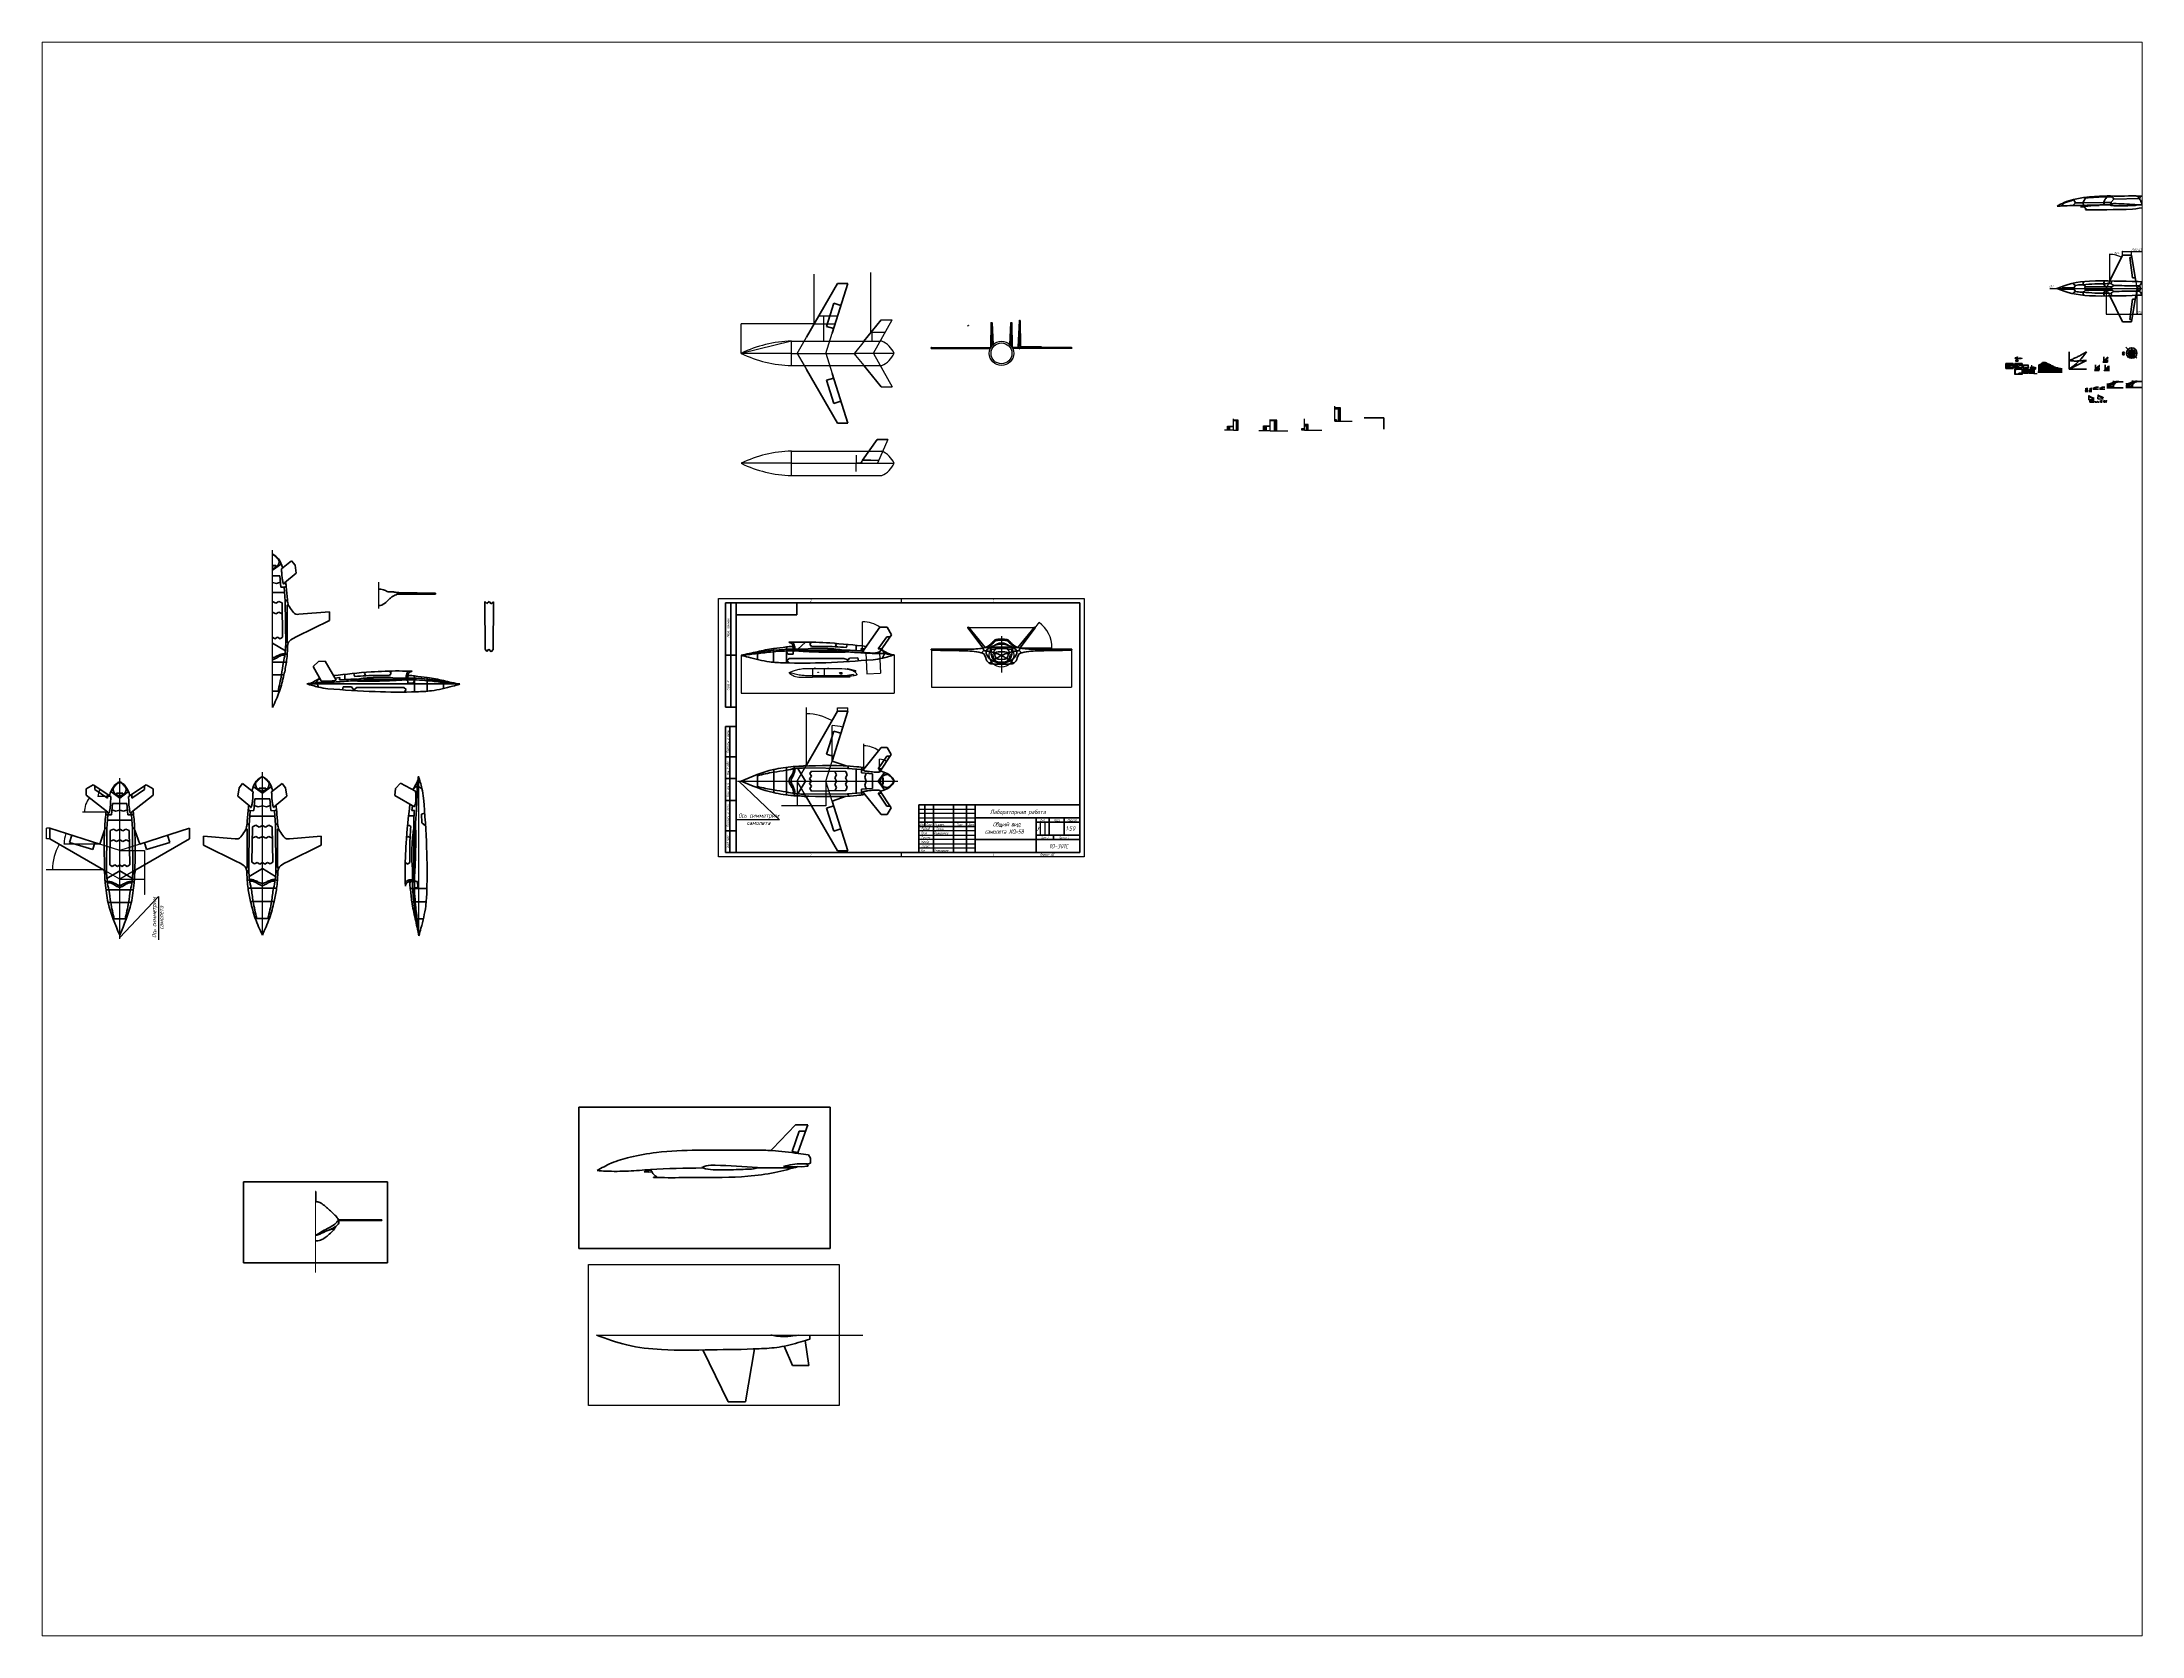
# Paper-space layout 'Layout2' of a CAD drawing. Header units: millimetres. Extents: x 26 to 231, y 20 to 176.
# The model-space entities are those that its viewports show. They can reach past a viewport. Long polylines and large blocks are cut down to what shows.
import ezdxf
from ezdxf.enums import TextEntityAlignment as Align

# ---------------------------------------------------------------- set-up
doc = ezdxf.new("R2010")
doc.units = ezdxf.units.MM
doc.linetypes.add('CENTER', pattern=[2, 1.25, -0.25, 0.25, -0.25])
doc.linetypes.add('DASHED', pattern=[0.75, 0.5, -0.25])
for name, color, linetype, lineweight in [('_axes (Оси)', 6, 'CENTER', 30), ('_basic (Основной)', 4, 'Continuous', 60), ('_contour (Тонкий)', 7, 'Continuous', 30), ('_invisible (Невидимый)', 1, 'DASHED', 30), ('_remote (Тонкий)', 9, 'Continuous', 30), ('_secant (Поверхности)', 2, 'Continuous', 30), ('_stencil (Трафарет)', 7, 'Continuous', 30), ('_text (Надписи)', 2, 'Continuous', 30), ('_НЕВИДИМЫЙ', 1, 'DASHED', 20), ('_ОСИ', 6, 'CENTER', 20)]:
    doc.layers.add(name, color=color, linetype=linetype, lineweight=lineweight)
doc.styles.add('ESKD', font='eskd.shx', dxfattribs={"oblique": 15, "height": 5})
doc.styles.add('ЕСКД', font='eskd', dxfattribs={"oblique": 15, "height": 3.5})
doc.dimstyles.new('ESKD', dxfattribs={"dimtxt": 5, "dimasz": 5, "dimexe": 2, "dimexo": 0, "dimgap": 2, "dimtad": 1, "dimtoh": 1, "dimzin": 12, "dimdsep": 46, "dimtxsty": 'ESKD', "dimblk1": 'OPEN', "dimblk2": 'OPEN', "dimsah": 1, "dimcen": 5, "dimclrd": 256, "dimclre": 256, "dimclrt": 2, "dimadec": 0, "dimazin": 0, "dimtfac": 1, "dimtmove": 0, "dimatfit": 3, "dimldrblk": 'OPEN', "dimfxl": 1, "dimtolj": 1, "dimtzin": 12, "dimlwd": -1, "dimlwe": -1, "dimarcsym": 0})
picture_1 = doc.add_image_def('image1.jpg', size_in_pixel=(1024, 576))
picture_2 = doc.add_image_def('image2.png', size_in_pixel=(1920, 1080))
picture_3 = doc.add_image_def('image3.png', size_in_pixel=(1920, 1080))

# ---------------------------------------------------------------- blocks, each defined once
blk = doc.blocks.new('_OPEN')
at = {"color": 0, "linetype": 'ByBlock'}
for p, q in [((-1, 0), (0, 0)), ((0, 0), (-1, 0)), ((0, 0), (-1, 0))]:
    blk.add_line(p, q, dxfattribs=at)
blk = doc.blocks.new('*D44')
at = {"layer": '_contour (Тонкий)', "transparency": 16777216}
for p, q in [((84079, 55197), (84079, 55193)), ((84084, 55195), (87897, 55195)), ((87902, 55197), (87902, 55193))]:
    blk.add_line(p, q, dxfattribs=at)
at = {"layer": 'Defpoints', "color": 0, "transparency": 16777216}
for p in [(84079, 55197), (87902, 55197), (87902, 55195)]:
    blk.add_point(p, dxfattribs=at)
at = {"layer": '_contour (Тонкий)', "transparency": 16777216, "xscale": 5, "yscale": 5, "zscale": 5, "rotation": 180}
blk.add_blockref('_OPEN', (84079, 55195), dxfattribs=at)
at = {"layer": '_contour (Тонкий)', "transparency": 16777216, "xscale": 5, "yscale": 5, "zscale": 5}
blk.add_blockref('_OPEN', (87902, 55195), dxfattribs=at)
at = {"layer": '_contour (Тонкий)', "color": 2, "transparency": 16777216, "insert": (85991, 55200), "char_height": 5, "attachment_point": 5, "style": 'ESKD'}
blk.add_mtext('\\A1;3823.03', dxfattribs=at)
blk = doc.blocks.new('*D45')
at = {"layer": '_contour (Тонкий)', "transparency": 16777216}
for p, q in [((81976, 53900), (81976, 51772)), ((90005, 53900), (90005, 51772)), ((81981, 51774), (90000, 51774))]:
    blk.add_line(p, q, dxfattribs=at)
at = {"layer": 'Defpoints', "color": 0, "transparency": 16777216}
for p in [(81976, 53900), (90005, 53900), (90005, 51774)]:
    blk.add_point(p, dxfattribs=at)
at = {"layer": '_contour (Тонкий)', "transparency": 16777216, "xscale": 5, "yscale": 5, "zscale": 5, "rotation": 180}
blk.add_blockref('_OPEN', (81976, 51774), dxfattribs=at)
at = {"layer": '_contour (Тонкий)', "transparency": 16777216, "xscale": 5, "yscale": 5, "zscale": 5}
blk.add_blockref('_OPEN', (90005, 51774), dxfattribs=at)
at = {"layer": '_contour (Тонкий)', "color": 2, "transparency": 16777216, "insert": (85991, 51778), "char_height": 5, "attachment_point": 5, "style": 'ESKD'}
blk.add_mtext('\\A1;8029.48', dxfattribs=at)
blk = doc.blocks.new('*D46')
at = {"layer": '_contour (Тонкий)', "transparency": 16777216}
for p, q in [((71031, 53606), (71031, 51436)), ((79826, 53634), (79826, 51436)), ((71036, 51438), (79821, 51438))]:
    blk.add_line(p, q, dxfattribs=at)
at = {"layer": 'Defpoints', "color": 0, "transparency": 16777216}
for p in [(71031, 53606), (79826, 53634), (79826, 51438)]:
    blk.add_point(p, dxfattribs=at)
at = {"layer": '_contour (Тонкий)', "transparency": 16777216, "xscale": 5, "yscale": 5, "zscale": 5, "rotation": 180}
blk.add_blockref('_OPEN', (71031, 51438), dxfattribs=at)
at = {"layer": '_contour (Тонкий)', "transparency": 16777216, "xscale": 5, "yscale": 5, "zscale": 5}
blk.add_blockref('_OPEN', (79826, 51438), dxfattribs=at)
at = {"layer": '_contour (Тонкий)', "color": 2, "transparency": 16777216, "insert": (75428, 51442), "char_height": 5, "attachment_point": 5, "style": 'ESKD'}
blk.add_mtext('\\A1;8794.53', dxfattribs=at)
blk = doc.blocks.new('*D47')
at = {"layer": '_contour (Тонкий)', "transparency": 16777216}
for p, q in [((87919, 55184), (88149, 55497)), ((88289, 54026), (88894, 54026))]:
    blk.add_line(p, q, dxfattribs=at)
blk.add_arc((87070, 54026), 1822, 0.15722, 53.60373, dxfattribs=at)
at = {"layer": 'Defpoints', "color": 0, "transparency": 16777216}
for p in [(87919, 55184), (88804, 54586), (87070, 54026), (87070, 54026), (88289, 54026)]:
    blk.add_point(p, dxfattribs=at)
at = {"layer": '_contour (Тонкий)', "transparency": 16777216, "xscale": 5, "yscale": 5, "zscale": 5}
for p, rotation in [((88147, 55496), 143.6823355758106), ((88892, 54026), 270.0786079433288)]:
    blk.add_blockref('_OPEN', p, dxfattribs=dict(at, rotation=rotation))
at = {"layer": '_contour (Тонкий)', "color": 2, "transparency": 16777216, "insert": (88699, 54852), "char_height": 5, "attachment_point": 5, "rotation": 296.88047, "style": 'ESKD'}
blk.add_mtext('\\A1;54°', dxfattribs=at)
blk = doc.blocks.new('*D48')
at = {"layer": '_contour (Тонкий)', "transparency": 16777216}
blk.add_arc((74777, 47299), 2941, 60.12147, 89.90259, dxfattribs=at)
at = {"layer": 'Defpoints', "color": 0, "transparency": 16777216}
for p in [(74777, 50609), (75783, 50063), (76561, 50391), (74777, 47299), (74777, 47299)]:
    blk.add_point(p, dxfattribs=at)
at = {"layer": '_contour (Тонкий)', "transparency": 16777216, "xscale": 5, "yscale": 5, "zscale": 5}
for p, rotation in [((74777, 50240), 179.9512950941352), ((76247, 49847), 330.072762383453)]:
    blk.add_blockref('_OPEN', p, dxfattribs=dict(at, rotation=rotation))
at = {"layer": '_contour (Тонкий)', "color": 2, "transparency": 16777216, "insert": (75539, 50144), "char_height": 5, "attachment_point": 5, "rotation": 345.01203, "style": 'ESKD'}
blk.add_mtext('\\A1;30°', dxfattribs=at)
blk = doc.blocks.new('*D49')
at = {"layer": '_contour (Тонкий)', "transparency": 16777216}
blk.add_arc((78085, 47065), 1342, 51.65226, 89.78653, dxfattribs=at)
at = {"layer": 'Defpoints', "color": 0, "transparency": 16777216}
for p in [(78085, 48518), (78667, 48275), (79071, 48303), (78085, 47065), (78085, 47065)]:
    blk.add_point(p, dxfattribs=at)
at = {"layer": '_contour (Тонкий)', "transparency": 16777216, "xscale": 5, "yscale": 5, "zscale": 5}
for p, rotation in [((78085, 48407), 179.8932635555602), ((78921, 48115), 321.5455274111061)]:
    blk.add_blockref('_OPEN', p, dxfattribs=dict(at, rotation=rotation))
at = {"layer": '_contour (Тонкий)', "color": 2, "transparency": 16777216, "insert": (78529, 48336), "char_height": 5, "attachment_point": 5, "rotation": 340.7194, "style": 'ESKD'}
blk.add_mtext('\\A1;39°', dxfattribs=at)
blk = doc.blocks.new('*D50')
at = {"layer": '_contour (Тонкий)', "transparency": 16777216}
blk.add_line((76262, 49372), (76262, 49567), dxfattribs=at)
blk.add_arc((76262, 47527), 2038, 72.62493, 89.85944, dxfattribs=at)
at = {"layer": 'Defpoints', "color": 0, "transparency": 16777216}
for p in [(76674, 49523), (77166, 50391), (76262, 49372), (76262, 47527), (76262, 47527)]:
    blk.add_point(p, dxfattribs=at)
at = {"layer": '_contour (Тонкий)', "transparency": 16777216, "xscale": 5, "yscale": 5, "zscale": 5}
for p, rotation in [((76262, 49565), 179.9297222049322), ((76875, 49471), 342.5546496753644)]:
    blk.add_blockref('_OPEN', p, dxfattribs=dict(at, rotation=rotation))
at = {"layer": '_contour (Тонкий)', "color": 2, "transparency": 16777216, "insert": (76573, 49546), "char_height": 5, "attachment_point": 5, "rotation": 351.24219, "style": 'ESKD'}
blk.add_mtext('\\A1;18°', dxfattribs=at)
blk = doc.blocks.new('*D51')
at = {"layer": '_contour (Тонкий)', "transparency": 16777216}
blk.add_line((78984, 47616), (78984, 47630), dxfattribs=at)
blk.add_arc((78984, 46891), 737, 56.79966, 89.61141, dxfattribs=at)
at = {"layer": 'Defpoints', "color": 0, "transparency": 16777216}
for p in [(78984, 47616), (79265, 47573), (79659, 47907), (78984, 46891), (78984, 46891)]:
    blk.add_point(p, dxfattribs=at)
at = {"layer": '_contour (Тонкий)', "transparency": 16777216, "xscale": 5, "yscale": 5, "zscale": 5}
for p, rotation in [((78984, 47628), 179.8057061249195), ((79392, 47505), 326.6053640578633)]:
    blk.add_blockref('_OPEN', p, dxfattribs=dict(at, rotation=rotation))
at = {"layer": '_contour (Тонкий)', "color": 2, "transparency": 16777216, "insert": (79199, 47601), "char_height": 5, "attachment_point": 5, "rotation": 343.20554, "style": 'ESKD'}
blk.add_mtext('\\A1;34°', dxfattribs=at)
blk = doc.blocks.new('*D52')
at = {"layer": '_contour (Тонкий)', "transparency": 16777216}
for p, q in [((78188, 53754), (78246, 52546)), ((78984, 53792), (79042, 52584)), ((78251, 52548), (79037, 52585))]:
    blk.add_line(p, q, dxfattribs=at)
at = {"layer": 'Defpoints', "color": 0, "transparency": 16777216}
for p in [(78188, 53754), (78984, 53792), (79042, 52586)]:
    blk.add_point(p, dxfattribs=at)
at = {"layer": '_contour (Тонкий)', "transparency": 16777216, "xscale": 5, "yscale": 5, "zscale": 5}
for p, rotation in [((78246, 52548), 182.7405263349253), ((79042, 52586), 2.740526334925297)]:
    blk.add_blockref('_OPEN', p, dxfattribs=dict(at, rotation=rotation))
at = {"layer": '_contour (Тонкий)', "color": 2, "transparency": 16777216, "insert": (78644, 52571), "char_height": 5, "attachment_point": 5, "rotation": 2.74053, "style": 'ESKD'}
blk.add_mtext('\\A1;797.05', dxfattribs=at)
blk = doc.blocks.new('*D53')
at = {"layer": '_contour (Тонкий)', "transparency": 16777216}
for p, q in [((74246, 46377), (74246, 44962)), ((75899, 46377), (75899, 44962)), ((74246, 44964), (73355, 44964)), ((75894, 44964), (74251, 44964))]:
    blk.add_line(p, q, dxfattribs=at)
at = {"layer": 'Defpoints', "color": 0, "transparency": 16777216}
for p in [(74246, 46377), (75899, 46377), (75899, 44964)]:
    blk.add_point(p, dxfattribs=at)
at = {"layer": '_contour (Тонкий)', "transparency": 16777216, "xscale": 5, "yscale": 5, "zscale": 5, "rotation": 180}
blk.add_blockref('_OPEN', (74246, 44964), dxfattribs=at)
at = {"layer": '_contour (Тонкий)', "transparency": 16777216, "xscale": 5, "yscale": 5, "zscale": 5}
blk.add_blockref('_OPEN', (75899, 44964), dxfattribs=at)
at = {"layer": '_contour (Тонкий)', "color": 2, "transparency": 16777216, "insert": (73363, 44970), "char_height": 5, "attachment_point": 5, "style": 'ESKD'}
blk.add_mtext('\\A1;Хуй', dxfattribs=at)
blk = doc.blocks.new('*D54')
at = {"layer": '_contour (Тонкий)', "transparency": 16777216}
for p, q in [((76561, 50391), (76561, 50584)), ((76566, 50582), (77161, 50582)), ((77166, 50391), (77166, 50584))]:
    blk.add_line(p, q, dxfattribs=at)
at = {"layer": 'Defpoints', "color": 0, "transparency": 16777216}
for p in [(76561, 50391), (77166, 50582), (77166, 50391)]:
    blk.add_point(p, dxfattribs=at)
at = {"layer": '_contour (Тонкий)', "transparency": 16777216, "xscale": 5, "yscale": 5, "zscale": 5, "rotation": 180}
blk.add_blockref('_OPEN', (76561, 50582), dxfattribs=at)
at = {"layer": '_contour (Тонкий)', "transparency": 16777216, "xscale": 5, "yscale": 5, "zscale": 5}
blk.add_blockref('_OPEN', (77166, 50582), dxfattribs=at)
at = {"layer": '_contour (Тонкий)', "color": 2, "transparency": 16777216, "insert": (76864, 50587), "char_height": 5, "attachment_point": 5, "style": 'ESKD'}
blk.add_mtext('\\A1;604.84', dxfattribs=at)
blk = doc.blocks.new('*D55')
at = {"layer": '_contour (Тонкий)', "transparency": 16777216}
blk.add_line((78009, 55524), (78009, 55532), dxfattribs=at)
blk.add_arc((78009, 53804), 1726, 55.06713, 89.83405, dxfattribs=at)
at = {"layer": 'Defpoints', "color": 0, "transparency": 16777216}
for p in [(78009, 55524), (78695, 55388), (79003, 55219), (78009, 53804), (78009, 53804)]:
    blk.add_point(p, dxfattribs=at)
at = {"layer": '_contour (Тонкий)', "transparency": 16777216, "xscale": 5, "yscale": 5, "zscale": 5}
for p, rotation in [((78009, 55530), 179.9170236007296), ((79002, 55217), 324.984151972814)]:
    blk.add_blockref('_OPEN', p, dxfattribs=dict(at, rotation=rotation))
at = {"layer": '_contour (Тонкий)', "color": 2, "transparency": 16777216, "insert": (78531, 55454), "char_height": 5, "attachment_point": 5, "rotation": 342.45059, "style": 'ESKD'}
blk.add_mtext('\\A1;35°', dxfattribs=at)
blk = doc.blocks.new('*D56')
at = {"layer": '_contour (Тонкий)', "transparency": 16777216}
blk.add_arc((34395, 41277), 2941, 150.12147, 179.90259, dxfattribs=at)
at = {"layer": 'Defpoints', "color": 0, "transparency": 16777216}
for p in [(31303, 43061), (31631, 42283), (31085, 41277), (34395, 41277), (34395, 41277)]:
    blk.add_point(p, dxfattribs=at)
at = {"layer": '_contour (Тонкий)', "transparency": 16777216, "xscale": 5, "yscale": 5, "zscale": 5}
for p, rotation in [((31848, 42747), 60.07276238345286), ((31454, 41277), 269.951295094135)]:
    blk.add_blockref('_OPEN', p, dxfattribs=dict(at, rotation=rotation))
at = {"layer": '_contour (Тонкий)', "color": 2, "transparency": 16777216, "insert": (31550, 42039), "char_height": 5, "attachment_point": 5, "rotation": 75.01203, "style": 'ESKD'}
blk.add_mtext('\\A1;30°', dxfattribs=at)
blk = doc.blocks.new('*D57')
at = {"layer": '_contour (Тонкий)', "transparency": 16777216}
blk.add_arc((34629, 44585), 1342, 141.65226, 179.78653, dxfattribs=at)
at = {"layer": 'Defpoints', "color": 0, "transparency": 16777216}
for p in [(33391, 45571), (33420, 45167), (33176, 44585), (34629, 44585), (34629, 44585)]:
    blk.add_point(p, dxfattribs=at)
at = {"layer": '_contour (Тонкий)', "transparency": 16777216, "xscale": 5, "yscale": 5, "zscale": 5}
for p, rotation in [((33579, 45421), 51.54552741110616), ((33287, 44585), 269.8932635555606)]:
    blk.add_blockref('_OPEN', p, dxfattribs=dict(at, rotation=rotation))
at = {"layer": '_contour (Тонкий)', "color": 2, "transparency": 16777216, "insert": (33358, 45030), "char_height": 5, "attachment_point": 5, "rotation": 70.7194, "style": 'ESKD'}
blk.add_mtext('\\A1;39°', dxfattribs=at)
blk = doc.blocks.new('*D58')
at = {"layer": '_contour (Тонкий)', "transparency": 16777216}
blk.add_line((32322, 42762), (32127, 42762), dxfattribs=at)
blk.add_arc((34167, 42762), 2038, 162.62493, 179.85944, dxfattribs=at)
at = {"layer": 'Defpoints', "color": 0, "transparency": 16777216}
for p in [(31303, 43666), (32171, 43175), (32322, 42762), (34167, 42762), (34167, 42762)]:
    blk.add_point(p, dxfattribs=at)
at = {"layer": '_contour (Тонкий)', "transparency": 16777216, "xscale": 5, "yscale": 5, "zscale": 5}
for p, rotation in [((32129, 42762), 269.9297222049322), ((32224, 43375), 72.55464967536437)]:
    blk.add_blockref('_OPEN', p, dxfattribs=dict(at, rotation=rotation))
at = {"layer": '_contour (Тонкий)', "color": 2, "transparency": 16777216, "insert": (32148, 43073), "char_height": 5, "attachment_point": 5, "rotation": 81.24219, "style": 'ESKD'}
blk.add_mtext('\\A1;18°', dxfattribs=at)
blk = doc.blocks.new('*D59')
at = {"layer": '_contour (Тонкий)', "transparency": 16777216}
blk.add_line((34078, 45484), (34064, 45484), dxfattribs=at)
blk.add_arc((34803, 45484), 737, 146.79966, 179.61141, dxfattribs=at)
at = {"layer": 'Defpoints', "color": 0, "transparency": 16777216}
for p in [(33787, 46159), (34078, 45484), (34121, 45765), (34803, 45484), (34803, 45484)]:
    blk.add_point(p, dxfattribs=at)
at = {"layer": '_contour (Тонкий)', "transparency": 16777216, "xscale": 5, "yscale": 5, "zscale": 5}
for p, rotation in [((34189, 45892), 56.60536405786325), ((34066, 45484), 269.805706124919)]:
    blk.add_blockref('_OPEN', p, dxfattribs=dict(at, rotation=rotation))
at = {"layer": '_contour (Тонкий)', "color": 2, "transparency": 16777216, "insert": (34093, 45699), "char_height": 5, "attachment_point": 5, "rotation": 73.20554, "style": 'ESKD'}
blk.add_mtext('\\A1;34°', dxfattribs=at)
blk = doc.blocks.new('*D60')
at = {"layer": '_contour (Тонкий)', "transparency": 16777216}
for p, q in [((35317, 42399), (36740, 42399)), ((36738, 42394), (36738, 40751)), ((35317, 40746), (36740, 40746)), ((36738, 39863), (36724, 39863)), ((36738, 40746), (36738, 39863))]:
    blk.add_line(p, q, dxfattribs=at)
at = {"layer": 'Defpoints', "color": 0, "transparency": 16777216}
for p in [(35317, 42399), (36738, 42399), (35317, 40746)]:
    blk.add_point(p, dxfattribs=at)
at = {"layer": '_contour (Тонкий)', "transparency": 16777216, "xscale": 5, "yscale": 5, "zscale": 5}
for p, rotation in [((36738, 42399), 90), ((36738, 40746), 270)]:
    blk.add_blockref('_OPEN', p, dxfattribs=dict(at, rotation=rotation))
at = {"layer": '_contour (Тонкий)', "color": 2, "transparency": 16777216, "insert": (36730, 39868), "char_height": 5, "attachment_point": 5, "style": 'ESKD'}
blk.add_mtext('\\A1;Хуй', dxfattribs=at)
blk = doc.blocks.new('*D61')
at = {"layer": '_contour (Тонкий)', "transparency": 16777216}
for p, q in [((31303, 43666), (31110, 43666)), ((31112, 43066), (31112, 43661)), ((31303, 43061), (31110, 43061))]:
    blk.add_line(p, q, dxfattribs=at)
at = {"layer": 'Defpoints', "color": 0, "transparency": 16777216}
for p in [(31112, 43666), (31303, 43666), (31303, 43061)]:
    blk.add_point(p, dxfattribs=at)
at = {"layer": '_contour (Тонкий)', "transparency": 16777216, "xscale": 5, "yscale": 5, "zscale": 5}
for p, rotation in [((31112, 43666), 90), ((31112, 43061), 270)]:
    blk.add_blockref('_OPEN', p, dxfattribs=dict(at, rotation=rotation))
at = {"layer": '_contour (Тонкий)', "color": 2, "transparency": 16777216, "insert": (31107, 43364), "char_height": 5, "attachment_point": 5, "rotation": 90, "style": 'ESKD'}
blk.add_mtext('\\A1;604.84', dxfattribs=at)
blk = doc.blocks.new('*D63')
at = {"layer": '_contour (Тонкий)', "transparency": 16777216}
for p, q in [((144507, 70334), (144507, 70332)), ((144512, 70334), (144578, 70334)), ((144583, 70334), (144583, 70332))]:
    blk.add_line(p, q, dxfattribs=at)
at = {"layer": 'Defpoints', "color": 0, "transparency": 16777216}
for p in [(144507, 70334), (144583, 70334), (144583, 70334)]:
    blk.add_point(p, dxfattribs=at)
at = {"layer": '_contour (Тонкий)', "transparency": 16777216, "xscale": 5, "yscale": 5, "zscale": 5, "rotation": 180}
blk.add_blockref('_OPEN', (144507, 70334), dxfattribs=at)
at = {"layer": '_contour (Тонкий)', "transparency": 16777216, "xscale": 5, "yscale": 5, "zscale": 5}
blk.add_blockref('_OPEN', (144583, 70334), dxfattribs=at)
at = {"layer": '_contour (Тонкий)', "color": 2, "transparency": 16777216, "insert": (144545, 70339), "char_height": 5, "attachment_point": 5, "style": 'ESKD'}
blk.add_mtext('\\A1;4301', dxfattribs=at)
blk = doc.blocks.new('*D64')
at = {"layer": '_contour (Тонкий)', "transparency": 16777216}
for p, q in [((144465, 70308), (144465, 70264)), ((144470, 70266), (144620, 70266)), ((144625, 70308), (144625, 70264))]:
    blk.add_line(p, q, dxfattribs=at)
at = {"layer": 'Defpoints', "color": 0, "transparency": 16777216}
for p in [(144465, 70308), (144625, 70308), (144625, 70266)]:
    blk.add_point(p, dxfattribs=at)
at = {"layer": '_contour (Тонкий)', "transparency": 16777216, "xscale": 5, "yscale": 5, "zscale": 5, "rotation": 180}
blk.add_blockref('_OPEN', (144465, 70266), dxfattribs=at)
at = {"layer": '_contour (Тонкий)', "transparency": 16777216, "xscale": 5, "yscale": 5, "zscale": 5}
blk.add_blockref('_OPEN', (144625, 70266), dxfattribs=at)
at = {"layer": '_contour (Тонкий)', "color": 2, "transparency": 16777216, "insert": (144545, 70270), "char_height": 5, "attachment_point": 5, "style": 'ESKD'}
blk.add_mtext('\\A1;9033', dxfattribs=at)
blk = doc.blocks.new('*D65')
at = {"layer": '_contour (Тонкий)', "transparency": 16777216}
for p, q in [((144246, 70302), (144246, 70257)), ((144251, 70259), (144417, 70259)), ((144422, 70303), (144422, 70257))]:
    blk.add_line(p, q, dxfattribs=at)
at = {"layer": 'Defpoints', "color": 0, "transparency": 16777216}
for p in [(144246, 70302), (144422, 70303), (144422, 70259)]:
    blk.add_point(p, dxfattribs=at)
at = {"layer": '_contour (Тонкий)', "transparency": 16777216, "xscale": 5, "yscale": 5, "zscale": 5, "rotation": 180}
blk.add_blockref('_OPEN', (144246, 70259), dxfattribs=at)
at = {"layer": '_contour (Тонкий)', "transparency": 16777216, "xscale": 5, "yscale": 5, "zscale": 5}
blk.add_blockref('_OPEN', (144422, 70259), dxfattribs=at)
at = {"layer": '_contour (Тонкий)', "color": 2, "transparency": 16777216, "insert": (144334, 70264), "char_height": 5, "attachment_point": 5, "style": 'ESKD'}
blk.add_mtext('\\A1;9894', dxfattribs=at)
blk = doc.blocks.new('*D66')
at = {"layer": '_contour (Тонкий)', "transparency": 16777216}
for p, q in [((144584, 70334), (144589, 70342)), ((144591, 70311), (144605, 70311))]:
    blk.add_line(p, q, dxfattribs=at)
blk.add_arc((144567, 70311), 36.4, 7.86697, 45.89397, dxfattribs=at)
at = {"layer": 'Defpoints', "color": 0, "transparency": 16777216}
for p in [(144567, 70311), (144567, 70311), (144584, 70334), (144591, 70311), (144601, 70322)]:
    blk.add_point(p, dxfattribs=at)
at = {"layer": '_contour (Тонкий)', "transparency": 16777216, "xscale": 5, "yscale": 5, "zscale": 5}
for p, rotation in [((144588, 70340), 139.8274584737739), ((144603, 70311), 273.9334850453818)]:
    blk.add_blockref('_OPEN', p, dxfattribs=dict(at, rotation=rotation))
at = {"layer": '_contour (Тонкий)', "color": 2, "transparency": 16777216, "insert": (144604, 70329), "char_height": 5, "attachment_point": 5, "rotation": 296.88047, "style": 'ESKD'}
blk.add_mtext('\\A1;54°', dxfattribs=at)
blk = doc.blocks.new('*D67')
at = {"layer": '_contour (Тонкий)', "transparency": 16777216}
blk.add_arc((144321, 70176), 58.8, 64.89602, 85.12804, dxfattribs=at)
at = {"layer": 'Defpoints', "color": 0, "transparency": 16777216}
for p in [(144321, 70242), (144321, 70176), (144321, 70176), (144341, 70231), (144356, 70238)]:
    blk.add_point(p, dxfattribs=at)
at = {"layer": '_contour (Тонкий)', "transparency": 16777216, "xscale": 5, "yscale": 5, "zscale": 5}
for p, rotation in [((144321, 70235), 177.564021188139), ((144350, 70227), 332.4600362894473)]:
    blk.add_blockref('_OPEN', p, dxfattribs=dict(at, rotation=rotation))
at = {"layer": '_contour (Тонкий)', "color": 2, "transparency": 16777216, "insert": (144337, 70238), "char_height": 5, "attachment_point": 5, "rotation": 345.01203, "style": 'ESKD'}
blk.add_mtext('\\A1;30°', dxfattribs=at)
blk = doc.blocks.new('*D68')
at = {"layer": '_contour (Тонкий)', "transparency": 16777216}
for start, end in [(100.68913, 111.37827), (51.43879, 90), (30.06053, 40.74966)]:
    blk.add_arc((144387, 70171), 26.8, start, end, dxfattribs=at)
at = {"layer": 'Defpoints', "color": 0, "transparency": 16777216}
for p in [(144387, 70200), (144387, 70171), (144387, 70171), (144399, 70196), (144407, 70196)]:
    blk.add_point(p, dxfattribs=at)
at = {"layer": '_contour (Тонкий)', "transparency": 16777216, "xscale": 5, "yscale": 5, "zscale": 5}
for p, rotation in [((144387, 70198), 5.344566471406459), ((144404, 70192), 136.0942244951998)]:
    blk.add_blockref('_OPEN', p, dxfattribs=dict(at, rotation=rotation))
at = {"layer": '_contour (Тонкий)', "color": 2, "transparency": 16777216, "insert": (144397, 70202), "char_height": 5, "attachment_point": 5, "rotation": 340.7194, "style": 'ESKD'}
blk.add_mtext('\\A1;39°', dxfattribs=at)
blk = doc.blocks.new('*D69')
at = {"layer": '_contour (Тонкий)', "transparency": 16777216}
blk.add_line((144350, 70218), (144350, 70223), dxfattribs=at)
for start, end in [(97.03219, 104.06438), (72.48437, 90), (58.41999, 65.45218)]:
    blk.add_arc((144350, 70181), 40.8, start, end, dxfattribs=at)
at = {"layer": 'Defpoints', "color": 0, "transparency": 16777216}
for p in [(144350, 70218), (144350, 70181), (144350, 70181), (144359, 70221), (144368, 70238)]:
    blk.add_point(p, dxfattribs=at)
at = {"layer": '_contour (Тонкий)', "transparency": 16777216, "xscale": 5, "yscale": 5, "zscale": 5}
for p, rotation in [((144350, 70221), 3.516095370844663), ((144363, 70219), 158.9682765094601)]:
    blk.add_blockref('_OPEN', p, dxfattribs=dict(at, rotation=rotation))
at = {"layer": '_contour (Тонкий)', "color": 2, "transparency": 16777216, "insert": (144357, 70226), "char_height": 5, "attachment_point": 5, "rotation": 351.24219, "style": 'ESKD'}
blk.add_mtext('\\A1;18°', dxfattribs=at)
blk = doc.blocks.new('*D70')
at = {"layer": '_contour (Тонкий)', "transparency": 16777216}
for p, q in [((144405, 70182), (144405, 70185)), ((144419, 70172), (144439, 70172))]:
    blk.add_line(p, q, dxfattribs=at)
for start, end in [(109.52367, 129.04734), (56.41107, 90), (16.76622, 56.41107), (17.36373, 36.8874)]:
    blk.add_arc((144405, 70168), 14.7, start, end, dxfattribs=at)
at = {"layer": 'Defpoints', "color": 0, "transparency": 16777216}
for p in [(144405, 70182), (144405, 70168), (144405, 70168), (144408, 70182), (144418, 70188)]:
    blk.add_point(p, dxfattribs=at)
at = {"layer": '_contour (Тонкий)', "transparency": 16777216, "xscale": 5, "yscale": 5, "zscale": 5}
for p, rotation in [((144405, 70183), 9.761834445195346), ((144413, 70180), 136.6492357376331)]:
    blk.add_blockref('_OPEN', p, dxfattribs=dict(at, rotation=rotation))
at = {"layer": '_contour (Тонкий)', "color": 2, "transparency": 16777216, "insert": (144432, 70177), "char_height": 5, "attachment_point": 5, "style": 'ESKD'}
blk.add_mtext('\\A1;34°', dxfattribs=at)
blk = doc.blocks.new('*D71')
at = {"layer": '_contour (Тонкий)', "transparency": 16777216}
for p, q in [((144385, 70306), (144385, 70280)), ((144390, 70282), (144400, 70282)), ((144405, 70306), (144405, 70280))]:
    blk.add_line(p, q, dxfattribs=at)
at = {"layer": 'Defpoints', "color": 0, "transparency": 16777216}
for p in [(144385, 70306), (144405, 70306), (144405, 70282)]:
    blk.add_point(p, dxfattribs=at)
at = {"layer": '_contour (Тонкий)', "transparency": 16777216, "xscale": 5, "yscale": 5, "zscale": 5}
for p, rotation in [((144385, 70282), 179.3119893574782), ((144405, 70282), 359.3119893574782)]:
    blk.add_blockref('_OPEN', p, dxfattribs=dict(at, rotation=rotation))
at = {"layer": '_contour (Тонкий)', "color": 2, "transparency": 16777216, "insert": (144395, 70287), "char_height": 5, "attachment_point": 5, "rotation": 359.31199, "style": 'ESKD'}
blk.add_mtext('\\A1;897', dxfattribs=at)
blk = doc.blocks.new('*D72')
at = {"layer": '_contour (Тонкий)', "transparency": 16777216}
for p, q in [((144351, 70242), (144346, 70242)), ((144356, 70238), (144356, 70244)), ((144356, 70242), (144368, 70242)), ((144368, 70238), (144368, 70244)), ((144373, 70242), (144393, 70242))]:
    blk.add_line(p, q, dxfattribs=at)
at = {"layer": 'Defpoints', "color": 0, "transparency": 16777216}
for p in [(144356, 70238), (144368, 70242), (144368, 70238)]:
    blk.add_point(p, dxfattribs=at)
at = {"layer": '_contour (Тонкий)', "transparency": 16777216, "xscale": 5, "yscale": 5, "zscale": 5}
blk.add_blockref('_OPEN', (144356, 70242), dxfattribs=at)
at = {"layer": '_contour (Тонкий)', "transparency": 16777216, "xscale": 5, "yscale": 5, "zscale": 5, "rotation": 180}
blk.add_blockref('_OPEN', (144368, 70242), dxfattribs=at)
at = {"layer": '_contour (Тонкий)', "color": 2, "transparency": 16777216, "insert": (144386, 70246), "char_height": 5, "attachment_point": 5, "style": 'ESKD'}
blk.add_mtext('\\A1;680', dxfattribs=at)
blk = doc.blocks.new('*D73')
at = {"layer": '_contour (Тонкий)', "transparency": 16777216}
blk.add_line((144385, 70341), (144385, 70343), dxfattribs=at)
for start, end in [(98.30491, 106.60981), (54.90118, 90), (38.29136, 46.59627)]:
    blk.add_arc((144385, 70306), 34.5, start, end, dxfattribs=at)
at = {"layer": 'Defpoints', "color": 0, "transparency": 16777216}
for p in [(144385, 70341), (144385, 70306), (144385, 70306), (144399, 70338), (144405, 70334)]:
    blk.add_point(p, dxfattribs=at)
at = {"layer": '_contour (Тонкий)', "transparency": 16777216, "xscale": 5, "yscale": 5, "zscale": 5}
for p, rotation in [((144385, 70341), 4.15245266876378), ((144405, 70334), 140.7487229047939)]:
    blk.add_blockref('_OPEN', p, dxfattribs=dict(at, rotation=rotation))
at = {"layer": '_contour (Тонкий)', "color": 2, "transparency": 16777216, "insert": (144397, 70344), "char_height": 5, "attachment_point": 5, "rotation": 342.45059, "style": 'ESKD'}
blk.add_mtext('\\A1;35°', dxfattribs=at)
blk = doc.blocks.new('*D74')
at = {"layer": '_contour (Тонкий)', "transparency": 16777216}
for p, q in [((144903, 69995), (144903, 69993)), ((144908, 69995), (144956, 69995)), ((144961, 69995), (144961, 69993))]:
    blk.add_line(p, q, dxfattribs=at)
at = {"layer": 'Defpoints', "color": 0, "transparency": 16777216}
for p in [(144903, 69995), (144961, 69995), (144961, 69995)]:
    blk.add_point(p, dxfattribs=at)
at = {"layer": '_contour (Тонкий)', "transparency": 16777216, "xscale": 5, "yscale": 5, "zscale": 5, "rotation": 180}
blk.add_blockref('_OPEN', (144903, 69995), dxfattribs=at)
at = {"layer": '_contour (Тонкий)', "transparency": 16777216, "xscale": 5, "yscale": 5, "zscale": 5}
blk.add_blockref('_OPEN', (144961, 69995), dxfattribs=at)
at = {"layer": '_contour (Тонкий)', "color": 2, "transparency": 16777216, "insert": (144932, 70000), "char_height": 5, "attachment_point": 5, "style": 'ESKD'}
blk.add_mtext('\\A1;4301', dxfattribs=at)
blk = doc.blocks.new('*D75')
at = {"layer": '_contour (Тонкий)', "transparency": 16777216}
for p, q in [((144872, 69976), (144872, 69942)), ((144877, 69944), (144987, 69944)), ((144992, 69976), (144992, 69942))]:
    blk.add_line(p, q, dxfattribs=at)
at = {"layer": 'Defpoints', "color": 0, "transparency": 16777216}
for p in [(144872, 69976), (144992, 69976), (144992, 69944)]:
    blk.add_point(p, dxfattribs=at)
at = {"layer": '_contour (Тонкий)', "transparency": 16777216, "xscale": 5, "yscale": 5, "zscale": 5, "rotation": 180}
blk.add_blockref('_OPEN', (144872, 69944), dxfattribs=at)
at = {"layer": '_contour (Тонкий)', "transparency": 16777216, "xscale": 5, "yscale": 5, "zscale": 5}
blk.add_blockref('_OPEN', (144992, 69944), dxfattribs=at)
at = {"layer": '_contour (Тонкий)', "color": 2, "transparency": 16777216, "insert": (144932, 69949), "char_height": 5, "attachment_point": 5, "style": 'ESKD'}
blk.add_mtext('\\A1;9033', dxfattribs=at)
blk = doc.blocks.new('*D76')
at = {"layer": '_contour (Тонкий)', "transparency": 16777216}
for p, q in [((144735, 69976), (144735, 69941)), ((144740, 69943), (144862, 69943)), ((144867, 69976), (144867, 69941))]:
    blk.add_line(p, q, dxfattribs=at)
at = {"layer": 'Defpoints', "color": 0, "transparency": 16777216}
for p in [(144735, 69976), (144867, 69976), (144867, 69943)]:
    blk.add_point(p, dxfattribs=at)
at = {"layer": '_contour (Тонкий)', "transparency": 16777216, "xscale": 5, "yscale": 5, "zscale": 5, "rotation": 180}
blk.add_blockref('_OPEN', (144735, 69943), dxfattribs=at)
at = {"layer": '_contour (Тонкий)', "transparency": 16777216, "xscale": 5, "yscale": 5, "zscale": 5}
blk.add_blockref('_OPEN', (144867, 69943), dxfattribs=at)
at = {"layer": '_contour (Тонкий)', "color": 2, "transparency": 16777216, "insert": (144801, 69948), "char_height": 5, "attachment_point": 5, "style": 'ESKD'}
blk.add_mtext('\\A1;9894', dxfattribs=at)
blk = doc.blocks.new('*D77')
at = {"layer": '_contour (Тонкий)', "transparency": 16777216}
for p, q in [((144961, 69995), (144965, 70001)), ((144966, 69978), (144977, 69978))]:
    blk.add_line(p, q, dxfattribs=at)
blk.add_arc((144948, 69978), 27.3, 10.49572, 43.26522, dxfattribs=at)
at = {"layer": 'Defpoints', "color": 0, "transparency": 16777216}
for p in [(144961, 69995), (144948, 69978), (144948, 69978), (144966, 69978), (144974, 69986)]:
    blk.add_point(p, dxfattribs=at)
at = {"layer": '_contour (Тонкий)', "transparency": 16777216, "xscale": 5, "yscale": 5, "zscale": 5}
for p, rotation in [((144964, 70000), 138.5130811397651), ((144975, 69978), 275.2478623793409)]:
    blk.add_blockref('_OPEN', p, dxfattribs=dict(at, rotation=rotation))
at = {"layer": '_contour (Тонкий)', "color": 2, "transparency": 16777216, "insert": (144977, 69992), "char_height": 5, "attachment_point": 5, "rotation": 296.88047, "style": 'ESKD'}
blk.add_mtext('\\A1;54°', dxfattribs=at)
blk = doc.blocks.new('*D78')
at = {"layer": '_contour (Тонкий)', "transparency": 16777216}
for start, end in [(96.49747, 102.99494), (60.02406, 90), (47.02912, 53.52659)]:
    blk.add_arc((144791, 69885), 44.1, start, end, dxfattribs=at)
at = {"layer": 'Defpoints', "color": 0, "transparency": 16777216}
for p in [(144791, 69935), (144791, 69885), (144791, 69885), (144806, 69927), (144818, 69932)]:
    blk.add_point(p, dxfattribs=at)
at = {"layer": '_contour (Тонкий)', "transparency": 16777216, "xscale": 5, "yscale": 5, "zscale": 5}
for p, rotation in [((144791, 69929), 3.248733841469203), ((144813, 69923), 146.7753236361159)]:
    blk.add_blockref('_OPEN', p, dxfattribs=dict(at, rotation=rotation))
at = {"layer": '_contour (Тонкий)', "color": 2, "transparency": 16777216, "insert": (144804, 69933), "char_height": 5, "attachment_point": 5, "rotation": 345.01203, "style": 'ESKD'}
blk.add_mtext('\\A1;30°', dxfattribs=at)
blk = doc.blocks.new('*D79')
at = {"layer": '_contour (Тонкий)', "transparency": 16777216}
blk.add_line((144857, 69894), (144877, 69894), dxfattribs=at)
for start, end in [(65.70715, 75.73164), (37.17043, 51.43879)]:
    blk.add_arc((144841, 69882), 20.1, start, end, dxfattribs=at)
at = {"layer": 'Defpoints', "color": 0, "transparency": 16777216}
for p in [(144841, 69903), (144841, 69882), (144841, 69882), (144845, 69901), (144856, 69900)]:
    blk.add_point(p, dxfattribs=at)
at = {"layer": '_contour (Тонкий)', "transparency": 16777216, "xscale": 5, "yscale": 5, "zscale": 5}
for p, rotation in [((144841, 69902), 172.8658207514756), ((144853, 69897), 328.5729702150284)]:
    blk.add_blockref('_OPEN', p, dxfattribs=dict(at, rotation=rotation))
at = {"layer": '_contour (Тонкий)', "color": 2, "transparency": 16777216, "insert": (144869, 69899), "char_height": 5, "attachment_point": 5, "style": 'ESKD'}
blk.add_mtext('\\A1;39°', dxfattribs=at)
blk = doc.blocks.new('*D80')
at = {"layer": '_contour (Тонкий)', "transparency": 16777216}
for p, q in [((144814, 69916), (144814, 69921)), ((144832, 69913), (144849, 69913))]:
    blk.add_line(p, q, dxfattribs=at)
for start, end in [(99.38084, 108.76169), (72.48437, 90), (53.65907, 72.48437), (53.72268, 63.10353)]:
    blk.add_arc((144814, 69889), 30.6, start, end, dxfattribs=at)
at = {"layer": 'Defpoints', "color": 0, "transparency": 16777216}
for p in [(144814, 69916), (144814, 69889), (144814, 69889), (144817, 69919), (144827, 69932)]:
    blk.add_point(p, dxfattribs=at)
at = {"layer": '_contour (Тонкий)', "transparency": 16777216, "xscale": 5, "yscale": 5, "zscale": 5}
for p, rotation in [((144814, 69919), 4.690422298442263), ((144823, 69918), 157.7939495819455)]:
    blk.add_blockref('_OPEN', p, dxfattribs=dict(at, rotation=rotation))
at = {"layer": '_contour (Тонкий)', "color": 2, "transparency": 16777216, "insert": (144843, 69919), "char_height": 5, "attachment_point": 5, "style": 'ESKD'}
blk.add_mtext('\\A1;18°', dxfattribs=at)
blk = doc.blocks.new('*D81')
at = {"layer": '_contour (Тонкий)', "transparency": 16777216}
for p, q in [((144854, 69890), (144854, 69892)), ((144865, 69880), (144886, 69880))]:
    blk.add_line(p, q, dxfattribs=at)
for start, end in [(116.1317, 142.2634), (56.41107, 90), (2.64874, 56.41107), (4.14767, 30.27937)]:
    blk.add_arc((144854, 69879), 11.1, start, end, dxfattribs=at)
at = {"layer": 'Defpoints', "color": 0, "transparency": 16777216}
for p in [(144854, 69890), (144854, 69879), (144854, 69879), (144857, 69890), (144865, 69894)]:
    blk.add_point(p, dxfattribs=at)
at = {"layer": '_contour (Тонкий)', "transparency": 16777216, "xscale": 5, "yscale": 5, "zscale": 5}
for p, rotation in [((144854, 69890), 13.06585043853061), ((144861, 69888), 133.3452197442388)]:
    blk.add_blockref('_OPEN', p, dxfattribs=dict(at, rotation=rotation))
at = {"layer": '_contour (Тонкий)', "color": 2, "transparency": 16777216, "insert": (144878, 69885), "char_height": 5, "attachment_point": 5, "style": 'ESKD'}
blk.add_mtext('\\A1;34°', dxfattribs=at)
blk = doc.blocks.new('*D82')
at = {"layer": '_contour (Тонкий)', "transparency": 16777216}
for p, q in [((144838, 69961), (144833, 69961)), ((144843, 69978), (144843, 69960)), ((144843, 69962), (144855, 69962)), ((144854, 69979), (144855, 69960)), ((144860, 69963), (144865, 69963))]:
    blk.add_line(p, q, dxfattribs=at)
at = {"layer": 'Defpoints', "color": 0, "transparency": 16777216}
for p in [(144843, 69978), (144854, 69979), (144855, 69962)]:
    blk.add_point(p, dxfattribs=at)
at = {"layer": '_contour (Тонкий)', "transparency": 16777216, "xscale": 5, "yscale": 5, "zscale": 5}
for p, rotation in [((144843, 69962), 2.74052633463568), ((144855, 69962), 182.7405263346356)]:
    blk.add_blockref('_OPEN', p, dxfattribs=dict(at, rotation=rotation))
at = {"layer": '_contour (Тонкий)', "color": 2, "transparency": 16777216, "insert": (144849, 69967), "char_height": 5, "attachment_point": 5, "rotation": 2.74053, "style": 'ESKD'}
blk.add_mtext('\\A1;897', dxfattribs=at)
blk = doc.blocks.new('*D83')
at = {"layer": '_contour (Тонкий)', "transparency": 16777216}
for p, q in [((144813, 69934), (144808, 69934)), ((144818, 69932), (144818, 69936)), ((144818, 69934), (144827, 69934)), ((144827, 69932), (144827, 69936)), ((144832, 69934), (144852, 69934))]:
    blk.add_line(p, q, dxfattribs=at)
at = {"layer": 'Defpoints', "color": 0, "transparency": 16777216}
for p in [(144818, 69932), (144827, 69934), (144827, 69932)]:
    blk.add_point(p, dxfattribs=at)
at = {"layer": '_contour (Тонкий)', "transparency": 16777216, "xscale": 5, "yscale": 5, "zscale": 5}
blk.add_blockref('_OPEN', (144818, 69934), dxfattribs=at)
at = {"layer": '_contour (Тонкий)', "transparency": 16777216, "xscale": 5, "yscale": 5, "zscale": 5, "rotation": 180}
blk.add_blockref('_OPEN', (144827, 69934), dxfattribs=at)
at = {"layer": '_contour (Тонкий)', "color": 2, "transparency": 16777216, "insert": (144845, 69939), "char_height": 5, "attachment_point": 5, "style": 'ESKD'}
blk.add_mtext('\\A1;680', dxfattribs=at)
blk = doc.blocks.new('*D84')
at = {"layer": '_contour (Тонкий)', "transparency": 16777216}
blk.add_line((144856, 69994), (144876, 69994), dxfattribs=at)
for start, end in [(68.06485, 76.83633), (41.7375, 54.90118)]:
    blk.add_arc((144840, 69979), 21.8, start, end, dxfattribs=at)
at = {"layer": 'Defpoints', "color": 0, "transparency": 16777216}
for p in [(144840, 70005), (144844, 70000), (144855, 70000), (144840, 69979), (144840, 69979)]:
    blk.add_point(p, dxfattribs=at)
at = {"layer": '_contour (Тонкий)', "transparency": 16777216, "xscale": 5, "yscale": 5, "zscale": 5}
for p, rotation in [((144840, 70001), 173.4181637861581), ((144852, 69997), 331.4830117874366)]:
    blk.add_blockref('_OPEN', p, dxfattribs=dict(at, rotation=rotation))
at = {"layer": '_contour (Тонкий)', "color": 2, "transparency": 16777216, "insert": (144869, 69999), "char_height": 5, "attachment_point": 5, "style": 'ESKD'}
blk.add_mtext('\\A1;35°', dxfattribs=at)
blk = doc.blocks.new('*D85')
at = {"layer": '_stencil (Трафарет)', "transparency": 16777216}
for p, q in [((145061, 69842), (145061, 69815)), ((145066, 69817), (145188, 69817)), ((145193, 69842), (145193, 69815))]:
    blk.add_line(p, q, dxfattribs=at)
at = {"layer": 'Defpoints', "color": 0, "transparency": 16777216}
for p in [(145061, 69842), (145193, 69842), (145193, 69817)]:
    blk.add_point(p, dxfattribs=at)
at = {"layer": '_stencil (Трафарет)', "transparency": 16777216, "xscale": 5, "yscale": 5, "zscale": 5, "rotation": 180}
blk.add_blockref('_OPEN', (145061, 69817), dxfattribs=at)
at = {"layer": '_stencil (Трафарет)', "transparency": 16777216, "xscale": 5, "yscale": 5, "zscale": 5}
blk.add_blockref('_OPEN', (145193, 69817), dxfattribs=at)
at = {"layer": '_stencil (Трафарет)', "color": 2, "transparency": 16777216, "insert": (145127, 69822), "char_height": 5, "attachment_point": 5, "style": 'ESKD'}
blk.add_mtext('\\A1;8850', dxfattribs=at)
blk = doc.blocks.new('*D86')
at = {"layer": '_stencil (Трафарет)', "transparency": 16777216}
for p, q in [((145199, 69941), (145199, 69906)), ((145204, 69908), (145315, 69908)), ((145320, 69941), (145320, 69906))]:
    blk.add_line(p, q, dxfattribs=at)
at = {"layer": 'Defpoints', "color": 0, "transparency": 16777216}
for p in [(145199, 69941), (145320, 69941), (145320, 69908)]:
    blk.add_point(p, dxfattribs=at)
at = {"layer": '_stencil (Трафарет)', "transparency": 16777216, "xscale": 5, "yscale": 5, "zscale": 5, "rotation": 180}
blk.add_blockref('_OPEN', (145199, 69908), dxfattribs=at)
at = {"layer": '_stencil (Трафарет)', "transparency": 16777216, "xscale": 5, "yscale": 5, "zscale": 5}
blk.add_blockref('_OPEN', (145320, 69908), dxfattribs=at)
at = {"layer": '_stencil (Трафарет)', "color": 2, "transparency": 16777216, "insert": (145260, 69913), "char_height": 5, "attachment_point": 5, "style": 'ESKD'}
blk.add_mtext('\\A1;8030', dxfattribs=at)
blk = doc.blocks.new('*D87')
at = {"layer": '_stencil (Трафарет)', "transparency": 16777216}
for p, q in [((145193, 69891), (145176, 69891)), ((145191, 69965), (145195, 69965)), ((145191, 69907), (145195, 69907)), ((145193, 69960), (145193, 69912)), ((145193, 69907), (145193, 69891))]:
    blk.add_line(p, q, dxfattribs=at)
at = {"layer": 'Defpoints', "color": 0, "transparency": 16777216}
for p in [(145191, 69965), (145191, 69907), (145193, 69907)]:
    blk.add_point(p, dxfattribs=at)
at = {"layer": '_stencil (Трафарет)', "transparency": 16777216, "xscale": 5, "yscale": 5, "zscale": 5}
for p, rotation in [((145193, 69965), 90), ((145193, 69907), 270)]:
    blk.add_blockref('_OPEN', p, dxfattribs=dict(at, rotation=rotation))
at = {"layer": '_stencil (Трафарет)', "color": 2, "transparency": 16777216, "insert": (145184, 69896), "char_height": 5, "attachment_point": 5, "style": 'ESKD'}
blk.add_mtext('\\A1;3540', dxfattribs=at)
blk = doc.blocks.new('*D88')
at = {"layer": '_stencil (Трафарет)', "transparency": 16777216}
for p, q in [((145245, 69942), (145241, 69944)), ((145250, 69940), (145270, 69933)), ((145289, 69925), (145274, 69931)), ((145308, 69925), (145289, 69925))]:
    blk.add_line(p, q, dxfattribs=at)
at = {"layer": 'Defpoints', "color": 0, "transparency": 16777216}
for p in [(145250, 69940), (145270, 69933)]:
    blk.add_point(p, dxfattribs=at)
at = {"layer": '_stencil (Трафарет)', "transparency": 16777216, "xscale": 5, "yscale": 5, "zscale": 5}
for p, rotation in [((145250, 69940), 338.5273488331391), ((145270, 69933), 158.5273488331391)]:
    blk.add_blockref('_OPEN', p, dxfattribs=dict(at, rotation=rotation))
at = {"layer": '_stencil (Трафарет)', "color": 2, "transparency": 16777216, "insert": (145299, 69930), "char_height": 5, "attachment_point": 5, "style": 'ESKD'}
blk.add_mtext('\\A1;%%C1490', dxfattribs=at)
blk = doc.blocks.new('*D89')
at = {"layer": '_stencil (Трафарет)', "transparency": 16777216}
for p, q in [((145061, 69842), (145061, 69862)), ((145066, 69860), (145099, 69860)), ((145104, 69852), (145104, 69862))]:
    blk.add_line(p, q, dxfattribs=at)
at = {"layer": 'Defpoints', "color": 0, "transparency": 16777216}
for p in [(145061, 69842), (145104, 69860), (145104, 69852)]:
    blk.add_point(p, dxfattribs=at)
at = {"layer": '_stencil (Трафарет)', "transparency": 16777216, "xscale": 5, "yscale": 5, "zscale": 5, "rotation": 180}
blk.add_blockref('_OPEN', (145061, 69860), dxfattribs=at)
at = {"layer": '_stencil (Трафарет)', "transparency": 16777216, "xscale": 5, "yscale": 5, "zscale": 5}
blk.add_blockref('_OPEN', (145104, 69860), dxfattribs=at)
at = {"layer": '_stencil (Трафарет)', "color": 2, "transparency": 16777216, "insert": (145083, 69864), "char_height": 5, "attachment_point": 5, "style": 'ESKD'}
blk.add_mtext('\\A1;2890', dxfattribs=at)
blk = doc.blocks.new('*D90')
at = {"layer": '_stencil (Трафарет)', "transparency": 16777216}
for p, q in [((145104, 69852), (145104, 69862)), ((145109, 69860), (145177, 69860)), ((145182, 69852), (145182, 69862))]:
    blk.add_line(p, q, dxfattribs=at)
at = {"layer": 'Defpoints', "color": 0, "transparency": 16777216}
for p in [(145104, 69852), (145182, 69860), (145182, 69852)]:
    blk.add_point(p, dxfattribs=at)
at = {"layer": '_stencil (Трафарет)', "transparency": 16777216, "xscale": 5, "yscale": 5, "zscale": 5, "rotation": 180}
blk.add_blockref('_OPEN', (145104, 69860), dxfattribs=at)
at = {"layer": '_stencil (Трафарет)', "transparency": 16777216, "xscale": 5, "yscale": 5, "zscale": 5}
blk.add_blockref('_OPEN', (145182, 69860), dxfattribs=at)
at = {"layer": '_stencil (Трафарет)', "color": 2, "transparency": 16777216, "insert": (145143, 69864), "char_height": 5, "attachment_point": 5, "style": 'ESKD'}
blk.add_mtext('\\A1;5180', dxfattribs=at)
blk = doc.blocks.new('*D91')
at = {"layer": '_stencil (Трафарет)', "transparency": 16777216}
for p, q in [((145179, 69842), (145209, 69842)), ((145187, 69862), (145209, 69862)), ((145207, 69847), (145207, 69857))]:
    blk.add_line(p, q, dxfattribs=at)
at = {"layer": 'Defpoints', "color": 0, "transparency": 16777216}
for p in [(145179, 69842), (145187, 69862), (145207, 69862)]:
    blk.add_point(p, dxfattribs=at)
at = {"layer": '_stencil (Трафарет)', "transparency": 16777216, "xscale": 5, "yscale": 5, "zscale": 5}
for p, rotation in [((145207, 69862), 90), ((145207, 69842), 270)]:
    blk.add_blockref('_OPEN', p, dxfattribs=dict(at, rotation=rotation))
at = {"layer": '_stencil (Трафарет)', "color": 2, "transparency": 16777216, "insert": (145202, 69852), "char_height": 5, "attachment_point": 5, "rotation": 90, "style": 'ESKD'}
blk.add_mtext('\\A1;1400', dxfattribs=at)
blk = doc.blocks.new('*D92')
at = {"layer": '_stencil (Трафарет)', "transparency": 16777216}
for p, q in [((145164, 69867), (145164, 69878)), ((145178, 69862), (145184, 69871))]:
    blk.add_line(p, q, dxfattribs=at)
for start, end in [(98.42132, 106.84263), (54.90118, 90), (38.05854, 46.47986)]:
    blk.add_arc((145164, 69842), 34, start, end, dxfattribs=at)
at = {"layer": 'Defpoints', "color": 0, "transparency": 16777216}
for p in [(145164, 69867), (145164, 69842), (145166, 69844), (145177, 69873), (145178, 69862)]:
    blk.add_point(p, dxfattribs=at)
at = {"layer": '_stencil (Трафарет)', "transparency": 16777216, "xscale": 5, "yscale": 5, "zscale": 5}
for p, rotation in [((145164, 69876), 4.210657774866052), ((145183, 69869), 140.6905177987421)]:
    blk.add_blockref('_OPEN', p, dxfattribs=dict(at, rotation=rotation))
at = {"layer": '_stencil (Трафарет)', "color": 2, "transparency": 16777216, "insert": (145176, 69879), "char_height": 5, "attachment_point": 5, "rotation": 342.45059, "style": 'ESKD'}
blk.add_mtext('\\A1;35°', dxfattribs=at)
blk = doc.blocks.new('*D93')
at = {"layer": '_contour (Тонкий)', "transparency": 16777216}
for start, end in [(98.1174, 106.23481), (51.43879, 90), (35.20398, 43.32138)]:
    blk.add_arc((145158, 69936), 35.3, start, end, dxfattribs=at)
at = {"layer": 'Defpoints', "color": 0, "transparency": 16777216}
for p in [(145158, 69979), (145158, 69936), (145167, 69947), (145174, 69968), (145181, 69965)]:
    blk.add_point(p, dxfattribs=at)
at = {"layer": '_contour (Тонкий)', "transparency": 16777216, "xscale": 5, "yscale": 5, "zscale": 5}
for p, rotation in [((145158, 69972), 4.058701282094494), ((145180, 69964), 137.3800841128026)]:
    blk.add_blockref('_OPEN', p, dxfattribs=dict(at, rotation=rotation))
at = {"layer": '_contour (Тонкий)', "color": 2, "transparency": 16777216, "insert": (145172, 69975), "char_height": 5, "attachment_point": 5, "rotation": 340.71939, "style": 'ESKD'}
blk.add_mtext('\\A1;39°', dxfattribs=at)
blk = doc.blocks.new('*D94')
at = {"layer": '_contour (Тонкий)', "transparency": 16777216}
for start, end in [(97.49366, 104.98732), (60.02406, 90), (45.03673, 52.5304)]:
    blk.add_arc((145109, 69936), 38.3, start, end, dxfattribs=at)
at = {"layer": 'Defpoints', "color": 0, "transparency": 16777216}
for p in [(145144, 69997), (145109, 69988), (145109, 69936), (145117, 69950), (145122, 69972)]:
    blk.add_point(p, dxfattribs=at)
at = {"layer": '_contour (Тонкий)', "transparency": 16777216, "xscale": 5, "yscale": 5, "zscale": 5}
for p, rotation in [((145109, 69975), 3.746831187921225), ((145128, 69969), 146.2772262896489)]:
    blk.add_blockref('_OPEN', p, dxfattribs=dict(at, rotation=rotation))
at = {"layer": '_contour (Тонкий)', "color": 2, "transparency": 16777216, "insert": (145120, 69978), "char_height": 5, "attachment_point": 5, "rotation": 345.01203, "style": 'ESKD'}
blk.add_mtext('\\A1;30°', dxfattribs=at)
blk = doc.blocks.new('*D96')
at = {"layer": '_basic (Основной)', "transparency": 16777216}
blk.add_arc((151093, 70926), 40, 37.16707, 142.83293, dxfattribs=at)
at = {"layer": 'Defpoints', "color": 0, "transparency": 16777216}
for p in [(151024, 70966), (151093, 70926), (151093, 70926), (151107, 70964), (151162, 70966)]:
    blk.add_point(p, dxfattribs=at)
at = {"layer": '_basic (Основной)', "transparency": 16777216, "xscale": 5, "yscale": 5, "zscale": 5}
for p, rotation in [((151059, 70946), 236.4164636415985), ((151128, 70946), 303.5835363584015)]:
    blk.add_blockref('_OPEN', p, dxfattribs=dict(at, rotation=rotation))
at = {"layer": '_basic (Основной)', "color": 2, "transparency": 16777216, "insert": (151093, 70971), "char_height": 5, "attachment_point": 5, "style": 'ESKD'}
blk.add_mtext('\\A1;120°', dxfattribs=at)
blk = doc.blocks.new('*D97')
at = {"layer": '_basic (Основной)', "transparency": 16777216}
blk.add_arc((151071, 70983), 40, 37.16707, 142.83293, dxfattribs=at)
at = {"layer": 'Defpoints', "color": 0, "transparency": 16777216}
for p in [(151002, 71023), (151071, 70983), (151071, 70983), (151085, 71021), (151140, 71023)]:
    blk.add_point(p, dxfattribs=at)
at = {"layer": '_basic (Основной)', "transparency": 16777216, "xscale": 5, "yscale": 5, "zscale": 5}
for p, rotation in [((151036, 71003), 236.4164636415985), ((151106, 71003), 303.5835363584015)]:
    blk.add_blockref('_OPEN', p, dxfattribs=dict(at, rotation=rotation))
at = {"layer": '_basic (Основной)', "color": 2, "transparency": 16777216, "insert": (151071, 71028), "char_height": 5, "attachment_point": 5, "style": 'ESKD'}
blk.add_mtext('\\A1;120°', dxfattribs=at)
blk = doc.blocks.new('*D98')
at = {"layer": '_basic (Основной)', "transparency": 16777216}
blk.add_arc((151071, 70869), 40, 37.16707, 142.83293, dxfattribs=at)
at = {"layer": 'Defpoints', "color": 0, "transparency": 16777216}
for p in [(151002, 70909), (151071, 70869), (151071, 70869), (151085, 70907), (151140, 70909)]:
    blk.add_point(p, dxfattribs=at)
at = {"layer": '_basic (Основной)', "transparency": 16777216, "xscale": 5, "yscale": 5, "zscale": 5}
for p, rotation in [((151036, 70889), 236.4164636415985), ((151106, 70889), 303.5835363584015)]:
    blk.add_blockref('_OPEN', p, dxfattribs=dict(at, rotation=rotation))
at = {"layer": '_basic (Основной)', "color": 2, "transparency": 16777216, "insert": (151071, 70915), "char_height": 5, "attachment_point": 5, "style": 'ESKD'}
blk.add_mtext('\\A1;120°', dxfattribs=at)
blk = doc.blocks.new('*D99')
at = {"layer": '_basic (Основной)', "transparency": 16777216}
blk.add_arc((151009, 71040), 40, 37.16707, 142.83293, dxfattribs=at)
at = {"layer": 'Defpoints', "color": 0, "transparency": 16777216}
for p in [(150939, 71080), (151009, 71040), (151009, 71040), (151022, 71078), (151078, 71080)]:
    blk.add_point(p, dxfattribs=at)
at = {"layer": '_basic (Основной)', "transparency": 16777216, "xscale": 5, "yscale": 5, "zscale": 5}
for p, rotation in [((150974, 71060), 236.4164636415985), ((151043, 71060), 303.5835363584015)]:
    blk.add_blockref('_OPEN', p, dxfattribs=dict(at, rotation=rotation))
at = {"layer": '_basic (Основной)', "color": 2, "transparency": 16777216, "insert": (151009, 71085), "char_height": 5, "attachment_point": 5, "style": 'ESKD'}
blk.add_mtext('\\A1;120°', dxfattribs=at)
blk = doc.blocks.new('*D100')
at = {"layer": '_basic (Основной)', "transparency": 16777216}
blk.add_arc((150941, 71082), 40, 37.16707, 142.83293, dxfattribs=at)
at = {"layer": 'Defpoints', "color": 0, "transparency": 16777216}
for p in [(150871, 71122), (150941, 71082), (150941, 71082), (150954, 71120), (151010, 71122)]:
    blk.add_point(p, dxfattribs=at)
at = {"layer": '_basic (Основной)', "transparency": 16777216, "xscale": 5, "yscale": 5, "zscale": 5}
for p, rotation in [((150906, 71102), 236.4164636415985), ((150975, 71102), 303.5835363584015)]:
    blk.add_blockref('_OPEN', p, dxfattribs=dict(at, rotation=rotation))
at = {"layer": '_basic (Основной)', "color": 2, "transparency": 16777216, "insert": (150941, 71128), "char_height": 5, "attachment_point": 5, "style": 'ESKD'}
blk.add_mtext('\\A1;120°', dxfattribs=at)
blk = doc.blocks.new('*D101')
at = {"layer": '_basic (Основной)', "transparency": 16777216}
blk.add_arc((150788, 70926), 40, 37.16707, 142.83293, dxfattribs=at)
at = {"layer": 'Defpoints', "color": 0, "transparency": 16777216}
for p in [(150719, 70966), (150788, 70926), (150788, 70926), (150802, 70964), (150857, 70966)]:
    blk.add_point(p, dxfattribs=at)
at = {"layer": '_basic (Основной)', "transparency": 16777216, "xscale": 5, "yscale": 5, "zscale": 5}
for p, rotation in [((150753, 70946), 236.4164636415985), ((150823, 70946), 303.5835363584015)]:
    blk.add_blockref('_OPEN', p, dxfattribs=dict(at, rotation=rotation))
at = {"layer": '_basic (Основной)', "color": 2, "transparency": 16777216, "insert": (150788, 70971), "char_height": 5, "attachment_point": 5, "style": 'ESKD'}
blk.add_mtext('\\A1;120°', dxfattribs=at)
blk = doc.blocks.new('*D102')
at = {"layer": '_basic (Основной)', "transparency": 16777216}
blk.add_arc((150810, 70983), 40, 37.16707, 142.83293, dxfattribs=at)
at = {"layer": 'Defpoints', "color": 0, "transparency": 16777216}
for p in [(150741, 71023), (150810, 70983), (150810, 70983), (150824, 71021), (150880, 71023)]:
    blk.add_point(p, dxfattribs=at)
at = {"layer": '_basic (Основной)', "transparency": 16777216, "xscale": 5, "yscale": 5, "zscale": 5}
for p, rotation in [((150776, 71003), 236.4164636415985), ((150845, 71003), 303.5835363584015)]:
    blk.add_blockref('_OPEN', p, dxfattribs=dict(at, rotation=rotation))
at = {"layer": '_basic (Основной)', "color": 2, "transparency": 16777216, "insert": (150810, 71028), "char_height": 5, "attachment_point": 5, "style": 'ESKD'}
blk.add_mtext('\\A1;120°', dxfattribs=at)
blk = doc.blocks.new('*D103')
at = {"layer": '_basic (Основной)', "transparency": 16777216}
blk.add_arc((150810, 70869), 40, 37.16707, 142.83293, dxfattribs=at)
at = {"layer": 'Defpoints', "color": 0, "transparency": 16777216}
for p in [(150741, 70909), (150810, 70869), (150810, 70869), (150824, 70907), (150880, 70909)]:
    blk.add_point(p, dxfattribs=at)
at = {"layer": '_basic (Основной)', "transparency": 16777216, "xscale": 5, "yscale": 5, "zscale": 5}
for p, rotation in [((150776, 70889), 236.4164636415985), ((150845, 70889), 303.5835363584015)]:
    blk.add_blockref('_OPEN', p, dxfattribs=dict(at, rotation=rotation))
at = {"layer": '_basic (Основной)', "color": 2, "transparency": 16777216, "insert": (150810, 70915), "char_height": 5, "attachment_point": 5, "style": 'ESKD'}
blk.add_mtext('\\A1;120°', dxfattribs=at)
blk = doc.blocks.new('*D104')
at = {"layer": '_basic (Основной)', "transparency": 16777216}
blk.add_arc((150873, 71040), 40, 37.16707, 142.83293, dxfattribs=at)
at = {"layer": 'Defpoints', "color": 0, "transparency": 16777216}
for p in [(150804, 71080), (150873, 71040), (150873, 71040), (150886, 71078), (150942, 71080)]:
    blk.add_point(p, dxfattribs=at)
at = {"layer": '_basic (Основной)', "transparency": 16777216, "xscale": 5, "yscale": 5, "zscale": 5}
for p, rotation in [((150838, 71060), 236.4164636415985), ((150907, 71060), 303.5835363584015)]:
    blk.add_blockref('_OPEN', p, dxfattribs=dict(at, rotation=rotation))
at = {"layer": '_basic (Основной)', "color": 2, "transparency": 16777216, "insert": (150873, 71085), "char_height": 5, "attachment_point": 5, "style": 'ESKD'}
blk.add_mtext('\\A1;120°', dxfattribs=at)
blk = doc.blocks.new('*D105')
at = {"layer": '_basic (Основной)', "transparency": 16777216}
blk.add_arc((150460, 70942), 40, 37.16707, 142.83293, dxfattribs=at)
at = {"layer": 'Defpoints', "color": 0, "transparency": 16777216}
for p in [(150391, 70982), (150460, 70942), (150460, 70942), (150474, 70980), (150529, 70982)]:
    blk.add_point(p, dxfattribs=at)
at = {"layer": '_basic (Основной)', "transparency": 16777216, "xscale": 5, "yscale": 5, "zscale": 5}
for p, rotation in [((150425, 70962), 236.4164636415985), ((150495, 70962), 303.5835363584015)]:
    blk.add_blockref('_OPEN', p, dxfattribs=dict(at, rotation=rotation))
at = {"layer": '_basic (Основной)', "color": 2, "transparency": 16777216, "insert": (150460, 70987), "char_height": 5, "attachment_point": 5, "style": 'ESKD'}
blk.add_mtext('\\A1;120°', dxfattribs=at)
blk = doc.blocks.new('*D106')
at = {"layer": '_basic (Основной)', "transparency": 16777216}
blk.add_arc((150461, 70942), 40, 217.16707, 322.83293, dxfattribs=at)
at = {"layer": 'Defpoints', "color": 0, "transparency": 16777216}
for p in [(150391, 70902), (150447, 70904), (150461, 70942), (150461, 70942), (150530, 70902)]:
    blk.add_point(p, dxfattribs=at)
at = {"layer": '_basic (Основной)', "transparency": 16777216, "xscale": 5, "yscale": 5, "zscale": 5}
for p, rotation in [((150426, 70922), 123.5835363584015), ((150495, 70922), 56.4164636415986)]:
    blk.add_blockref('_OPEN', p, dxfattribs=dict(at, rotation=rotation))
at = {"layer": '_basic (Основной)', "color": 2, "transparency": 16777216, "insert": (150461, 70907), "char_height": 5, "attachment_point": 5, "style": 'ESKD'}
blk.add_mtext('\\A1;120°', dxfattribs=at)
blk = doc.blocks.new('*D107')
at = {"layer": '_basic (Основной)', "transparency": 16777216}
blk.add_arc((150833, 70813), 40, 37.16707, 142.83293, dxfattribs=at)
at = {"layer": 'Defpoints', "color": 0, "transparency": 16777216}
for p in [(150763, 70853), (150833, 70813), (150833, 70813), (150846, 70850), (150902, 70853)]:
    blk.add_point(p, dxfattribs=at)
at = {"layer": '_basic (Основной)', "transparency": 16777216, "xscale": 5, "yscale": 5, "zscale": 5}
for p, rotation in [((150798, 70833), 236.4164636415985), ((150867, 70833), 303.5835363584015)]:
    blk.add_blockref('_OPEN', p, dxfattribs=dict(at, rotation=rotation))
at = {"layer": '_basic (Основной)', "color": 2, "transparency": 16777216, "insert": (150833, 70858), "char_height": 5, "attachment_point": 5, "style": 'ESKD'}
blk.add_mtext('\\A1;120°', dxfattribs=at)
blk = doc.blocks.new('*D108')
at = {"layer": '_basic (Основной)', "transparency": 16777216}
blk.add_arc((150833, 70813), 40, 217.16707, 322.83293, dxfattribs=at)
at = {"layer": 'Defpoints', "color": 0, "transparency": 16777216}
for p in [(150764, 70773), (150820, 70775), (150833, 70813), (150833, 70813), (150903, 70773)]:
    blk.add_point(p, dxfattribs=at)
at = {"layer": '_basic (Основной)', "transparency": 16777216, "xscale": 5, "yscale": 5, "zscale": 5}
for p, rotation in [((150799, 70793), 123.5835363584015), ((150868, 70793), 56.4164636415986)]:
    blk.add_blockref('_OPEN', p, dxfattribs=dict(at, rotation=rotation))
at = {"layer": '_basic (Основной)', "color": 2, "transparency": 16777216, "insert": (150833, 70778), "char_height": 5, "attachment_point": 5, "style": 'ESKD'}
blk.add_mtext('\\A1;120°', dxfattribs=at)
blk = doc.blocks.new('*D109')
at = {"layer": '_basic (Основной)', "transparency": 16777216}
blk.add_arc((150941, 70813), 40, 37.16707, 142.83293, dxfattribs=at)
at = {"layer": 'Defpoints', "color": 0, "transparency": 16777216}
for p in [(150871, 70853), (150941, 70813), (150941, 70813), (150954, 70850), (151010, 70853)]:
    blk.add_point(p, dxfattribs=at)
at = {"layer": '_basic (Основной)', "transparency": 16777216, "xscale": 5, "yscale": 5, "zscale": 5}
for p, rotation in [((150906, 70833), 236.4164636415985), ((150975, 70833), 303.5835363584015)]:
    blk.add_blockref('_OPEN', p, dxfattribs=dict(at, rotation=rotation))
at = {"layer": '_basic (Основной)', "color": 2, "transparency": 16777216, "insert": (150941, 70858), "char_height": 5, "attachment_point": 5, "style": 'ESKD'}
blk.add_mtext('\\A1;120°', dxfattribs=at)
blk = doc.blocks.new('*D110')
at = {"layer": '_basic (Основной)', "transparency": 16777216}
blk.add_arc((150941, 70813), 40, 217.16707, 322.83293, dxfattribs=at)
at = {"layer": 'Defpoints', "color": 0, "transparency": 16777216}
for p in [(150872, 70773), (150928, 70775), (150941, 70813), (150941, 70813), (151011, 70773)]:
    blk.add_point(p, dxfattribs=at)
at = {"layer": '_basic (Основной)', "transparency": 16777216, "xscale": 5, "yscale": 5, "zscale": 5}
for p, rotation in [((150907, 70793), 123.5835363584015), ((150976, 70793), 56.4164636415986)]:
    blk.add_blockref('_OPEN', p, dxfattribs=dict(at, rotation=rotation))
at = {"layer": '_basic (Основной)', "color": 2, "transparency": 16777216, "insert": (150941, 70778), "char_height": 5, "attachment_point": 5, "style": 'ESKD'}
blk.add_mtext('\\A1;120°', dxfattribs=at)
blk = doc.blocks.new('*D111')
at = {"layer": '_basic (Основной)', "transparency": 16777216}
blk.add_arc((151049, 70813), 40, 37.16707, 142.83293, dxfattribs=at)
at = {"layer": 'Defpoints', "color": 0, "transparency": 16777216}
for p in [(150979, 70853), (151049, 70813), (151049, 70813), (151062, 70850), (151118, 70853)]:
    blk.add_point(p, dxfattribs=at)
at = {"layer": '_basic (Основной)', "transparency": 16777216, "xscale": 5, "yscale": 5, "zscale": 5}
for p, rotation in [((151014, 70833), 236.4164636415985), ((151083, 70833), 303.5835363584015)]:
    blk.add_blockref('_OPEN', p, dxfattribs=dict(at, rotation=rotation))
at = {"layer": '_basic (Основной)', "color": 2, "transparency": 16777216, "insert": (151049, 70858), "char_height": 5, "attachment_point": 5, "style": 'ESKD'}
blk.add_mtext('\\A1;120°', dxfattribs=at)
blk = doc.blocks.new('*D112')
at = {"layer": '_basic (Основной)', "transparency": 16777216}
blk.add_arc((151048, 70813), 40, 217.16707, 322.83293, dxfattribs=at)
at = {"layer": 'Defpoints', "color": 0, "transparency": 16777216}
for p in [(150979, 70773), (151034, 70775), (151048, 70813), (151048, 70813), (151117, 70773)]:
    blk.add_point(p, dxfattribs=at)
at = {"layer": '_basic (Основной)', "transparency": 16777216, "xscale": 5, "yscale": 5, "zscale": 5}
for p, rotation in [((151013, 70793), 123.5835363584015), ((151083, 70793), 56.4164636415986)]:
    blk.add_blockref('_OPEN', p, dxfattribs=dict(at, rotation=rotation))
at = {"layer": '_basic (Основной)', "color": 2, "transparency": 16777216, "insert": (151048, 70778), "char_height": 5, "attachment_point": 5, "style": 'ESKD'}
blk.add_mtext('\\A1;120°', dxfattribs=at)
blk = doc.blocks.new('*D113')
at = {"layer": '_basic (Основной)', "transparency": 16777216}
blk.add_arc((152131, 70964), 40, 37.16707, 142.83293, dxfattribs=at)
at = {"layer": 'Defpoints', "color": 0, "transparency": 16777216}
for p in [(152062, 71004), (152131, 70964), (152131, 70964), (152145, 71002), (152200, 71004)]:
    blk.add_point(p, dxfattribs=at)
at = {"layer": '_basic (Основной)', "transparency": 16777216, "xscale": 5, "yscale": 5, "zscale": 5}
for p, rotation in [((152096, 70984), 236.4164636415985), ((152166, 70984), 303.5835363584015)]:
    blk.add_blockref('_OPEN', p, dxfattribs=dict(at, rotation=rotation))
at = {"layer": '_basic (Основной)', "color": 2, "transparency": 16777216, "insert": (152131, 71009), "char_height": 5, "attachment_point": 5, "style": 'ESKD'}
blk.add_mtext('\\A1;120°', dxfattribs=at)
blk = doc.blocks.new('*D114')
at = {"layer": '_basic (Основной)', "transparency": 16777216}
blk.add_arc((152109, 71021), 40, 37.16707, 142.83293, dxfattribs=at)
at = {"layer": 'Defpoints', "color": 0, "transparency": 16777216}
for p in [(152039, 71061), (152109, 71021), (152109, 71021), (152122, 71059), (152178, 71061)]:
    blk.add_point(p, dxfattribs=at)
at = {"layer": '_basic (Основной)', "transparency": 16777216, "xscale": 5, "yscale": 5, "zscale": 5}
for p, rotation in [((152074, 71041), 236.4164636415985), ((152143, 71041), 303.5835363584015)]:
    blk.add_blockref('_OPEN', p, dxfattribs=dict(at, rotation=rotation))
at = {"layer": '_basic (Основной)', "color": 2, "transparency": 16777216, "insert": (152109, 71066), "char_height": 5, "attachment_point": 5, "style": 'ESKD'}
blk.add_mtext('\\A1;120°', dxfattribs=at)
blk = doc.blocks.new('*D115')
at = {"layer": '_basic (Основной)', "transparency": 16777216}
blk.add_arc((152109, 70907), 40, 37.16707, 142.83293, dxfattribs=at)
at = {"layer": 'Defpoints', "color": 0, "transparency": 16777216}
for p in [(152039, 70947), (152109, 70907), (152109, 70907), (152122, 70945), (152178, 70947)]:
    blk.add_point(p, dxfattribs=at)
at = {"layer": '_basic (Основной)', "transparency": 16777216, "xscale": 5, "yscale": 5, "zscale": 5}
for p, rotation in [((152074, 70927), 236.4164636415985), ((152143, 70927), 303.5835363584015)]:
    blk.add_blockref('_OPEN', p, dxfattribs=dict(at, rotation=rotation))
at = {"layer": '_basic (Основной)', "color": 2, "transparency": 16777216, "insert": (152109, 70953), "char_height": 5, "attachment_point": 5, "style": 'ESKD'}
blk.add_mtext('\\A1;120°', dxfattribs=at)
blk = doc.blocks.new('*D116')
at = {"layer": '_basic (Основной)', "transparency": 16777216}
blk.add_arc((152046, 71078), 40, 37.16707, 142.83293, dxfattribs=at)
at = {"layer": 'Defpoints', "color": 0, "transparency": 16777216}
for p in [(151977, 71118), (152046, 71078), (152046, 71078), (152060, 71116), (152115, 71118)]:
    blk.add_point(p, dxfattribs=at)
at = {"layer": '_basic (Основной)', "transparency": 16777216, "xscale": 5, "yscale": 5, "zscale": 5}
for p, rotation in [((152012, 71098), 236.4164636415985), ((152081, 71098), 303.5835363584015)]:
    blk.add_blockref('_OPEN', p, dxfattribs=dict(at, rotation=rotation))
at = {"layer": '_basic (Основной)', "color": 2, "transparency": 16777216, "insert": (152046, 71123), "char_height": 5, "attachment_point": 5, "style": 'ESKD'}
blk.add_mtext('\\A1;120°', dxfattribs=at)
blk = doc.blocks.new('*D117')
at = {"layer": '_basic (Основной)', "transparency": 16777216}
blk.add_arc((151978, 71120), 40, 37.16707, 142.83293, dxfattribs=at)
at = {"layer": 'Defpoints', "color": 0, "transparency": 16777216}
for p in [(151909, 71160), (151978, 71120), (151978, 71120), (151992, 71158), (152048, 71160)]:
    blk.add_point(p, dxfattribs=at)
at = {"layer": '_basic (Основной)', "transparency": 16777216, "xscale": 5, "yscale": 5, "zscale": 5}
for p, rotation in [((151944, 71140), 236.4164636415985), ((152013, 71140), 303.5835363584015)]:
    blk.add_blockref('_OPEN', p, dxfattribs=dict(at, rotation=rotation))
at = {"layer": '_basic (Основной)', "color": 2, "transparency": 16777216, "insert": (151978, 71166), "char_height": 5, "attachment_point": 5, "style": 'ESKD'}
blk.add_mtext('\\A1;120°', dxfattribs=at)
blk = doc.blocks.new('*D118')
at = {"layer": '_basic (Основной)', "transparency": 16777216}
blk.add_arc((151826, 70964), 40, 37.16707, 142.83293, dxfattribs=at)
at = {"layer": 'Defpoints', "color": 0, "transparency": 16777216}
for p in [(151757, 71004), (151826, 70964), (151826, 70964), (151840, 71002), (151895, 71004)]:
    blk.add_point(p, dxfattribs=at)
at = {"layer": '_basic (Основной)', "transparency": 16777216, "xscale": 5, "yscale": 5, "zscale": 5}
for p, rotation in [((151791, 70984), 236.4164636415985), ((151860, 70984), 303.5835363584015)]:
    blk.add_blockref('_OPEN', p, dxfattribs=dict(at, rotation=rotation))
at = {"layer": '_basic (Основной)', "color": 2, "transparency": 16777216, "insert": (151826, 71009), "char_height": 5, "attachment_point": 5, "style": 'ESKD'}
blk.add_mtext('\\A1;120°', dxfattribs=at)
blk = doc.blocks.new('*D119')
at = {"layer": '_basic (Основной)', "transparency": 16777216}
blk.add_arc((151848, 71021), 40, 37.16707, 142.83293, dxfattribs=at)
at = {"layer": 'Defpoints', "color": 0, "transparency": 16777216}
for p in [(151779, 71061), (151848, 71021), (151848, 71021), (151862, 71059), (151917, 71061)]:
    blk.add_point(p, dxfattribs=at)
at = {"layer": '_basic (Основной)', "transparency": 16777216, "xscale": 5, "yscale": 5, "zscale": 5}
for p, rotation in [((151813, 71041), 236.4164636415985), ((151883, 71041), 303.5835363584015)]:
    blk.add_blockref('_OPEN', p, dxfattribs=dict(at, rotation=rotation))
at = {"layer": '_basic (Основной)', "color": 2, "transparency": 16777216, "insert": (151848, 71066), "char_height": 5, "attachment_point": 5, "style": 'ESKD'}
blk.add_mtext('\\A1;120°', dxfattribs=at)
blk = doc.blocks.new('*D120')
at = {"layer": '_basic (Основной)', "transparency": 16777216}
blk.add_arc((151848, 70907), 40, 37.16707, 142.83293, dxfattribs=at)
at = {"layer": 'Defpoints', "color": 0, "transparency": 16777216}
for p in [(151779, 70947), (151848, 70907), (151848, 70907), (151862, 70945), (151917, 70947)]:
    blk.add_point(p, dxfattribs=at)
at = {"layer": '_basic (Основной)', "transparency": 16777216, "xscale": 5, "yscale": 5, "zscale": 5}
for p, rotation in [((151813, 70927), 236.4164636415985), ((151883, 70927), 303.5835363584015)]:
    blk.add_blockref('_OPEN', p, dxfattribs=dict(at, rotation=rotation))
at = {"layer": '_basic (Основной)', "color": 2, "transparency": 16777216, "insert": (151848, 70953), "char_height": 5, "attachment_point": 5, "style": 'ESKD'}
blk.add_mtext('\\A1;120°', dxfattribs=at)
blk = doc.blocks.new('*D121')
at = {"layer": '_basic (Основной)', "transparency": 16777216}
blk.add_arc((151911, 71078), 40, 37.16707, 142.83293, dxfattribs=at)
at = {"layer": 'Defpoints', "color": 0, "transparency": 16777216}
for p in [(151841, 71118), (151911, 71078), (151911, 71078), (151924, 71116), (151980, 71118)]:
    blk.add_point(p, dxfattribs=at)
at = {"layer": '_basic (Основной)', "transparency": 16777216, "xscale": 5, "yscale": 5, "zscale": 5}
for p, rotation in [((151876, 71098), 236.4164636415985), ((151945, 71098), 303.5835363584015)]:
    blk.add_blockref('_OPEN', p, dxfattribs=dict(at, rotation=rotation))
at = {"layer": '_basic (Основной)', "color": 2, "transparency": 16777216, "insert": (151911, 71123), "char_height": 5, "attachment_point": 5, "style": 'ESKD'}
blk.add_mtext('\\A1;120°', dxfattribs=at)
blk = doc.blocks.new('*D122')
at = {"layer": '_basic (Основной)', "transparency": 16777216}
blk.add_arc((151870, 70851), 40, 37.16707, 142.83293, dxfattribs=at)
at = {"layer": 'Defpoints', "color": 0, "transparency": 16777216}
for p in [(151801, 70891), (151870, 70851), (151870, 70851), (151884, 70888), (151940, 70891)]:
    blk.add_point(p, dxfattribs=at)
at = {"layer": '_basic (Основной)', "transparency": 16777216, "xscale": 5, "yscale": 5, "zscale": 5}
for p, rotation in [((151836, 70871), 236.4164636415985), ((151905, 70871), 303.5835363584015)]:
    blk.add_blockref('_OPEN', p, dxfattribs=dict(at, rotation=rotation))
at = {"layer": '_basic (Основной)', "color": 2, "transparency": 16777216, "insert": (151870, 70896), "char_height": 5, "attachment_point": 5, "style": 'ESKD'}
blk.add_mtext('\\A1;120°', dxfattribs=at)
blk = doc.blocks.new('*D123')
at = {"layer": '_basic (Основной)', "transparency": 16777216}
blk.add_arc((151871, 70851), 40, 217.16707, 322.83293, dxfattribs=at)
at = {"layer": 'Defpoints', "color": 0, "transparency": 16777216}
for p in [(151802, 70811), (151857, 70813), (151871, 70851), (151871, 70851), (151940, 70811)]:
    blk.add_point(p, dxfattribs=at)
at = {"layer": '_basic (Основной)', "transparency": 16777216, "xscale": 5, "yscale": 5, "zscale": 5}
for p, rotation in [((151836, 70831), 123.5835363584015), ((151906, 70831), 56.4164636415986)]:
    blk.add_blockref('_OPEN', p, dxfattribs=dict(at, rotation=rotation))
at = {"layer": '_basic (Основной)', "color": 2, "transparency": 16777216, "insert": (151871, 70816), "char_height": 5, "attachment_point": 5, "style": 'ESKD'}
blk.add_mtext('\\A1;120°', dxfattribs=at)
blk = doc.blocks.new('*D124')
at = {"layer": '_basic (Основной)', "transparency": 16777216}
blk.add_arc((151978, 70851), 40, 37.16707, 142.83293, dxfattribs=at)
at = {"layer": 'Defpoints', "color": 0, "transparency": 16777216}
for p in [(151909, 70891), (151978, 70851), (151978, 70851), (151992, 70888), (152048, 70891)]:
    blk.add_point(p, dxfattribs=at)
at = {"layer": '_basic (Основной)', "transparency": 16777216, "xscale": 5, "yscale": 5, "zscale": 5}
for p, rotation in [((151944, 70871), 236.4164636415985), ((152013, 70871), 303.5835363584015)]:
    blk.add_blockref('_OPEN', p, dxfattribs=dict(at, rotation=rotation))
at = {"layer": '_basic (Основной)', "color": 2, "transparency": 16777216, "insert": (151978, 70896), "char_height": 5, "attachment_point": 5, "style": 'ESKD'}
blk.add_mtext('\\A1;120°', dxfattribs=at)
blk = doc.blocks.new('*D125')
at = {"layer": '_basic (Основной)', "transparency": 16777216}
blk.add_arc((151979, 70851), 40, 217.16707, 322.83293, dxfattribs=at)
at = {"layer": 'Defpoints', "color": 0, "transparency": 16777216}
for p in [(151910, 70811), (151965, 70813), (151979, 70851), (151979, 70851), (152048, 70811)]:
    blk.add_point(p, dxfattribs=at)
at = {"layer": '_basic (Основной)', "transparency": 16777216, "xscale": 5, "yscale": 5, "zscale": 5}
for p, rotation in [((151944, 70831), 123.5835363584015), ((152014, 70831), 56.4164636415986)]:
    blk.add_blockref('_OPEN', p, dxfattribs=dict(at, rotation=rotation))
at = {"layer": '_basic (Основной)', "color": 2, "transparency": 16777216, "insert": (151979, 70816), "char_height": 5, "attachment_point": 5, "style": 'ESKD'}
blk.add_mtext('\\A1;120°', dxfattribs=at)
blk = doc.blocks.new('*D126')
at = {"layer": '_basic (Основной)', "transparency": 16777216}
blk.add_arc((152086, 70851), 40, 37.16707, 142.83293, dxfattribs=at)
at = {"layer": 'Defpoints', "color": 0, "transparency": 16777216}
for p in [(152017, 70891), (152086, 70851), (152086, 70851), (152100, 70888), (152156, 70891)]:
    blk.add_point(p, dxfattribs=at)
at = {"layer": '_basic (Основной)', "transparency": 16777216, "xscale": 5, "yscale": 5, "zscale": 5}
for p, rotation in [((152052, 70871), 236.4164636415985), ((152121, 70871), 303.5835363584015)]:
    blk.add_blockref('_OPEN', p, dxfattribs=dict(at, rotation=rotation))
at = {"layer": '_basic (Основной)', "color": 2, "transparency": 16777216, "insert": (152086, 70896), "char_height": 5, "attachment_point": 5, "style": 'ESKD'}
blk.add_mtext('\\A1;120°', dxfattribs=at)
blk = doc.blocks.new('*D127')
at = {"layer": '_basic (Основной)', "transparency": 16777216}
blk.add_arc((152086, 70851), 40, 217.16707, 322.83293, dxfattribs=at)
at = {"layer": 'Defpoints', "color": 0, "transparency": 16777216}
for p in [(152016, 70811), (152072, 70813), (152086, 70851), (152086, 70851), (152155, 70811)]:
    blk.add_point(p, dxfattribs=at)
at = {"layer": '_basic (Основной)', "transparency": 16777216, "xscale": 5, "yscale": 5, "zscale": 5}
for p, rotation in [((152051, 70831), 123.5835363584015), ((152120, 70831), 56.4164636415986)]:
    blk.add_blockref('_OPEN', p, dxfattribs=dict(at, rotation=rotation))
at = {"layer": '_basic (Основной)', "color": 2, "transparency": 16777216, "insert": (152086, 70816), "char_height": 5, "attachment_point": 5, "style": 'ESKD'}
blk.add_mtext('\\A1;120°', dxfattribs=at)
blk = doc.blocks.new('*D140')
at = {"layer": '_contour (Тонкий)', "transparency": 16777216}
blk.add_line((151641, 80724), (151641, 80864), dxfattribs=at)
blk.add_arc((151641, 79977), 886, 46.47445, 89.67656, dxfattribs=at)
at = {"layer": 'Defpoints', "color": 0, "transparency": 16777216}
for p in [(151641, 80724), (151641, 79977), (151690, 80027), (152074, 80750), (152351, 80716)]:
    blk.add_point(p, dxfattribs=at)
at = {"layer": '_contour (Тонкий)', "transparency": 16777216, "xscale": 5, "yscale": 5, "zscale": 5}
for p, rotation in [((151641, 80862), 179.8382803281871), ((152255, 80616), 316.3127270730325)]:
    blk.add_blockref('_OPEN', p, dxfattribs=dict(at, rotation=rotation))
at = {"layer": '_contour (Тонкий)', "color": 2, "transparency": 16777216, "insert": (152008, 80888), "char_height": 5, "attachment_point": 5, "rotation": 338.0755, "style": 'ESKD'}
blk.add_mtext('\\A1;{\\H30x;44°}', dxfattribs=at)
blk = doc.blocks.new('*D141')
at = {"layer": '_contour (Тонкий)', "transparency": 16777216}
blk.add_arc((149686, 75107), 1522, 64.00361, 89.81182, dxfattribs=at)
at = {"layer": 'Defpoints', "color": 0, "transparency": 16777216}
for p in [(149686, 76671), (150142, 76559), (150417, 76595), (149686, 75107), (149686, 75107)]:
    blk.add_point(p, dxfattribs=at)
at = {"layer": '_contour (Тонкий)', "transparency": 16777216, "xscale": 5, "yscale": 5, "zscale": 5}
for p, rotation in [((149686, 76629), 179.9059102574017), ((150357, 76473), 333.9095177520114)]:
    blk.add_blockref('_OPEN', p, dxfattribs=dict(at, rotation=rotation))
at = {"layer": '_contour (Тонкий)', "color": 2, "transparency": 16777216, "insert": (150050, 76688), "char_height": 5, "attachment_point": 5, "rotation": 347.02885, "style": 'ESKD'}
blk.add_mtext('\\A1;{\\H30x;26°}', dxfattribs=at)
blk = doc.blocks.new('*D142')
at = {"layer": '_contour (Тонкий)', "transparency": 16777216}
for p, q in [((152022, 75468), (152022, 76466)), ((152262, 75555), (152601, 76347))]:
    blk.add_line(p, q, dxfattribs=at)
blk.add_arc((152022, 74997), 1467, 67.00573, 89.80477, dxfattribs=at)
at = {"layer": 'Defpoints', "color": 0, "transparency": 16777216}
for p in [(152414, 76411), (152022, 75468), (152022, 74997), (152022, 74997), (152262, 75555)]:
    blk.add_point(p, dxfattribs=at)
at = {"layer": '_contour (Тонкий)', "transparency": 16777216, "xscale": 5, "yscale": 5, "zscale": 5}
for p, rotation in [((152022, 76464), 179.9023855877495), ((152600, 76345), 336.9081173236719)]:
    blk.add_blockref('_OPEN', p, dxfattribs=dict(at, rotation=rotation))
at = {"layer": '_contour (Тонкий)', "color": 2, "transparency": 16777216, "insert": (152338, 76533), "char_height": 5, "attachment_point": 5, "rotation": 348.40525, "style": 'ESKD'}
blk.add_mtext('\\A1;{\\H30x;23°}', dxfattribs=at)
blk = doc.blocks.new('*D145')
at = {"layer": '_contour (Тонкий)', "transparency": 16777216}
for p, q in [((151641, 79977), (151641, 78990)), ((152430, 79891), (152430, 78990)), ((151646, 78992), (152425, 78992))]:
    blk.add_line(p, q, dxfattribs=at)
at = {"layer": 'Defpoints', "color": 0, "transparency": 16777216}
for p in [(151641, 79977), (152430, 79891), (152430, 78992)]:
    blk.add_point(p, dxfattribs=at)
at = {"layer": '_contour (Тонкий)', "transparency": 16777216, "xscale": 5, "yscale": 5, "zscale": 5, "rotation": 180}
blk.add_blockref('_OPEN', (151641, 78992), dxfattribs=at)
at = {"layer": '_contour (Тонкий)', "transparency": 16777216, "xscale": 5, "yscale": 5, "zscale": 5}
blk.add_blockref('_OPEN', (152430, 78992), dxfattribs=at)
at = {"layer": '_contour (Тонкий)', "color": 2, "transparency": 16777216, "insert": (152036, 79075), "char_height": 5, "attachment_point": 5, "style": 'ESKD'}
blk.add_mtext('\\A1;{\\H30x;788.42}', dxfattribs=at)
blk = doc.blocks.new('*D147')
at = {"layer": '_contour (Тонкий)', "transparency": 16777216}
for p, q in [((150417, 76595), (150417, 76811)), ((150422, 76809), (150915, 76809)), ((150920, 76595), (150920, 76811)), ((150920, 76809), (151539, 76809))]:
    blk.add_line(p, q, dxfattribs=at)
at = {"layer": 'Defpoints', "color": 0, "transparency": 16777216}
for p in [(150417, 76595), (150920, 76809), (150920, 76595)]:
    blk.add_point(p, dxfattribs=at)
at = {"layer": '_contour (Тонкий)', "transparency": 16777216, "xscale": 5, "yscale": 5, "zscale": 5, "rotation": 180}
blk.add_blockref('_OPEN', (150417, 76809), dxfattribs=at)
at = {"layer": '_contour (Тонкий)', "transparency": 16777216, "xscale": 5, "yscale": 5, "zscale": 5}
blk.add_blockref('_OPEN', (150920, 76809), dxfattribs=at)
at = {"layer": '_contour (Тонкий)', "color": 2, "transparency": 16777216, "insert": (151232, 76889), "char_height": 5, "attachment_point": 5, "style": 'ESKD'}
blk.add_mtext('\\A1;{\\H30x;502.47}', dxfattribs=at)
blk = doc.blocks.new('*D149')
at = {"layer": '_contour (Тонкий)', "transparency": 16777216}
for p, q in [((152022, 74357), (152022, 73504)), ((152630, 74515), (152630, 73504)), ((152027, 73506), (152625, 73506))]:
    blk.add_line(p, q, dxfattribs=at)
at = {"layer": 'Defpoints', "color": 0, "transparency": 16777216}
for p in [(152022, 74357), (152630, 74515), (152630, 73506)]:
    blk.add_point(p, dxfattribs=at)
at = {"layer": '_contour (Тонкий)', "transparency": 16777216, "xscale": 5, "yscale": 5, "zscale": 5, "rotation": 180}
blk.add_blockref('_OPEN', (152022, 73506), dxfattribs=at)
at = {"layer": '_contour (Тонкий)', "transparency": 16777216, "xscale": 5, "yscale": 5, "zscale": 5}
blk.add_blockref('_OPEN', (152630, 73506), dxfattribs=at)
at = {"layer": '_contour (Тонкий)', "color": 2, "transparency": 16777216, "insert": (152326, 73589), "char_height": 5, "attachment_point": 5, "style": 'ESKD'}
blk.add_mtext('\\A1;{\\H30x;607.08}', dxfattribs=at)
blk = doc.blocks.new('*D150')
at = {"layer": '_contour (Тонкий)', "transparency": 16777216}
for p, q in [((149474, 74677), (149474, 73200)), ((151240, 74677), (151240, 73200)), ((149479, 73202), (151235, 73202)), ((151240, 73202), (151874, 73202))]:
    blk.add_line(p, q, dxfattribs=at)
at = {"layer": 'Defpoints', "color": 0, "transparency": 16777216}
for p in [(149474, 74677), (151240, 74677), (151240, 73202)]:
    blk.add_point(p, dxfattribs=at)
at = {"layer": '_contour (Тонкий)', "transparency": 16777216, "xscale": 5, "yscale": 5, "zscale": 5, "rotation": 180}
blk.add_blockref('_OPEN', (149474, 73202), dxfattribs=at)
at = {"layer": '_contour (Тонкий)', "transparency": 16777216, "xscale": 5, "yscale": 5, "zscale": 5}
blk.add_blockref('_OPEN', (151240, 73202), dxfattribs=at)
at = {"layer": '_contour (Тонкий)', "color": 2, "transparency": 16777216, "insert": (151559, 73283), "char_height": 5, "attachment_point": 5, "style": 'ESKD'}
blk.add_mtext('\\A1;{\\H30x;1765.53}', dxfattribs=at)
blk = doc.blocks.new('*D173')
at = {"layer": '_contour (Тонкий)', "transparency": 16777216}
for p, q in [((170606, 87768), (170606, 87776)), ((144414, 70196), (144446, 70196)), ((144414, 70119), (144446, 70119)), ((144444, 70191), (144444, 70124))]:
    blk.add_line(p, q, dxfattribs=at)
blk.add_arc((170606, 86048), 1726, 55.06713, 89.83405, dxfattribs=at)
at = {"layer": 'Defpoints', "color": 0, "transparency": 16777216}
for p in [(170606, 87768), (171291, 87632), (171600, 87463), (170606, 86048), (170606, 86048), (144414, 70196), (144414, 70119), (144444, 70119)]:
    blk.add_point(p, dxfattribs=at)
at = {"layer": '_contour (Тонкий)', "transparency": 16777216, "xscale": 5, "yscale": 5, "zscale": 5}
for p, rotation in [((170606, 87774), 179.9170236007294), ((171598, 87460), 324.9841519728149), ((144444, 70196), 90), ((144444, 70119), 270)]:
    blk.add_blockref('_OPEN', p, dxfattribs=dict(at, rotation=rotation))
at = {"layer": '_contour (Тонкий)', "color": 2, "transparency": 16777216, "char_height": 5, "attachment_point": 5, "style": 'ESKD'}
for s, insert, rotation in [('\\A1;35°', (171128, 87699), 342.45059), ('\\A1;1400', (144440, 70158), 90)]:
    blk.add_mtext(s, dxfattribs=dict(at, insert=insert, rotation=rotation))
blk = doc.blocks.new('*D202')
at = {"layer": '_contour (Тонкий)', "transparency": 16777216}
blk.add_arc((143815, 70184), 58.8, 64.89602, 85.12804, dxfattribs=at)
at = {"layer": 'Defpoints', "color": 0, "transparency": 16777216}
for p in [(143815, 70250), (143815, 70184), (143815, 70184), (143835, 70239), (143851, 70246)]:
    blk.add_point(p, dxfattribs=at)
at = {"layer": '_contour (Тонкий)', "transparency": 16777216, "xscale": 5, "yscale": 5, "zscale": 5}
for p, rotation in [((143815, 70243), 177.5640211881391), ((143844, 70235), 332.4600362894411)]:
    blk.add_blockref('_OPEN', p, dxfattribs=dict(at, rotation=rotation))
at = {"layer": '_contour (Тонкий)', "color": 2, "transparency": 16777216, "insert": (143831, 70246), "char_height": 5, "attachment_point": 5, "rotation": 345.01203, "style": 'ESKD'}
blk.add_mtext('\\A1;30°', dxfattribs=at)
blk = doc.blocks.new('*D203')
at = {"layer": '_contour (Тонкий)', "transparency": 16777216}
for start, end in [(100.68913, 111.37827), (51.43879, 90), (30.06053, 40.74966)]:
    blk.add_arc((143881, 70179), 26.8, start, end, dxfattribs=at)
at = {"layer": 'Defpoints', "color": 0, "transparency": 16777216}
for p in [(143881, 70208), (143881, 70179), (143881, 70179), (143893, 70204), (143901, 70204)]:
    blk.add_point(p, dxfattribs=at)
at = {"layer": '_contour (Тонкий)', "transparency": 16777216, "xscale": 5, "yscale": 5, "zscale": 5}
for p, rotation in [((143881, 70206), 5.344566471421484), ((143898, 70200), 136.0942244952607)]:
    blk.add_blockref('_OPEN', p, dxfattribs=dict(at, rotation=rotation))
at = {"layer": '_contour (Тонкий)', "color": 2, "transparency": 16777216, "insert": (143892, 70210), "char_height": 5, "attachment_point": 5, "rotation": 340.7194, "style": 'ESKD'}
blk.add_mtext('\\A1;39°', dxfattribs=at)
blk = doc.blocks.new('*D204')
at = {"layer": '_contour (Тонкий)', "transparency": 16777216}
blk.add_line((143845, 70225), (143845, 70231), dxfattribs=at)
for start, end in [(97.03219, 104.06438), (72.48437, 90), (58.41999, 65.45218)]:
    blk.add_arc((143845, 70189), 40.8, start, end, dxfattribs=at)
at = {"layer": 'Defpoints', "color": 0, "transparency": 16777216}
for p in [(143845, 70225), (143845, 70189), (143845, 70189), (143853, 70229), (143863, 70246)]:
    blk.add_point(p, dxfattribs=at)
at = {"layer": '_contour (Тонкий)', "transparency": 16777216, "xscale": 5, "yscale": 5, "zscale": 5}
for p, rotation in [((143845, 70229), 3.516095370844535), ((143857, 70227), 158.9682765094602)]:
    blk.add_blockref('_OPEN', p, dxfattribs=dict(at, rotation=rotation))
at = {"layer": '_contour (Тонкий)', "color": 2, "transparency": 16777216, "insert": (143852, 70234), "char_height": 5, "attachment_point": 5, "rotation": 351.24219, "style": 'ESKD'}
blk.add_mtext('\\A1;18°', dxfattribs=at)
blk = doc.blocks.new('*D205')
at = {"layer": '_contour (Тонкий)', "transparency": 16777216}
blk.add_line((143913, 70180), (143933, 70180), dxfattribs=at)
for start, end in [(106.29071, 125.81438), (56.41107, 86.76704), (16.76622, 56.41107), (17.36373, 36.8874)]:
    blk.add_arc((143899, 70176), 14.7, start, end, dxfattribs=at)
at = {"layer": 'Defpoints', "color": 0, "transparency": 16777216}
for p in [(143899, 70176), (143899, 70176), (143900, 70191), (143902, 70190), (143913, 70196)]:
    blk.add_point(p, dxfattribs=at)
at = {"layer": '_contour (Тонкий)', "transparency": 16777216, "xscale": 5, "yscale": 5, "zscale": 5}
for p, rotation in [((143900, 70191), 6.528877037838448), ((143907, 70188), 136.6492357375835)]:
    blk.add_blockref('_OPEN', p, dxfattribs=dict(at, rotation=rotation))
at = {"layer": '_contour (Тонкий)', "color": 2, "transparency": 16777216, "insert": (143926, 70185), "char_height": 5, "attachment_point": 5, "style": 'ESKD'}
blk.add_mtext('\\A1;30°', dxfattribs=at)
blk = doc.blocks.new('*D206')
at = {"layer": '_contour (Тонкий)', "transparency": 16777216}
for p, q in [((143846, 70250), (143841, 70250)), ((143851, 70246), (143851, 70252)), ((143851, 70250), (143863, 70250)), ((143863, 70246), (143863, 70252)), ((143868, 70250), (143888, 70250))]:
    blk.add_line(p, q, dxfattribs=at)
at = {"layer": 'Defpoints', "color": 0, "transparency": 16777216}
for p in [(143851, 70246), (143863, 70250), (143863, 70246)]:
    blk.add_point(p, dxfattribs=at)
at = {"layer": '_contour (Тонкий)', "transparency": 16777216, "xscale": 5, "yscale": 5, "zscale": 5}
blk.add_blockref('_OPEN', (143851, 70250), dxfattribs=at)
at = {"layer": '_contour (Тонкий)', "transparency": 16777216, "xscale": 5, "yscale": 5, "zscale": 5, "rotation": 180}
blk.add_blockref('_OPEN', (143863, 70250), dxfattribs=at)
at = {"layer": '_contour (Тонкий)', "color": 2, "transparency": 16777216, "insert": (143880, 70254), "char_height": 5, "attachment_point": 5, "style": 'ESKD'}
blk.add_mtext('\\A1;680', dxfattribs=at)
blk = doc.blocks.new('*D207')
at = {"layer": '_contour (Тонкий)', "transparency": 16777216}
for p, q in [((143908, 70204), (143941, 70204)), ((143908, 70127), (143941, 70127)), ((143939, 70199), (143939, 70132))]:
    blk.add_line(p, q, dxfattribs=at)
at = {"layer": 'Defpoints', "color": 0, "transparency": 16777216}
for p in [(143908, 70204), (143908, 70127), (143939, 70127)]:
    blk.add_point(p, dxfattribs=at)
at = {"layer": '_contour (Тонкий)', "transparency": 16777216, "xscale": 5, "yscale": 5, "zscale": 5}
for p, rotation in [((143939, 70204), 90), ((143939, 70127), 270)]:
    blk.add_blockref('_OPEN', p, dxfattribs=dict(at, rotation=rotation))
at = {"layer": '_contour (Тонкий)', "color": 2, "transparency": 16777216, "insert": (143934, 70166), "char_height": 5, "attachment_point": 5, "rotation": 90, "style": 'ESKD'}
blk.add_mtext('\\A1;1400', dxfattribs=at)
blk = doc.blocks.new('*D208')
at = {"layer": '_contour (Тонкий)', "transparency": 16777216}
for p, q in [((143740, 70166), (143740, 70201)), ((143745, 70199), (143815, 70199)), ((143820, 70166), (143820, 70201))]:
    blk.add_line(p, q, dxfattribs=at)
at = {"layer": 'Defpoints', "color": 0, "transparency": 16777216}
for p in [(143740, 70166), (143820, 70199), (143820, 70166)]:
    blk.add_point(p, dxfattribs=at)
at = {"layer": '_contour (Тонкий)', "transparency": 16777216, "xscale": 5, "yscale": 5, "zscale": 5, "rotation": 180}
blk.add_blockref('_OPEN', (143740, 70199), dxfattribs=at)
at = {"layer": '_contour (Тонкий)', "transparency": 16777216, "xscale": 5, "yscale": 5, "zscale": 5}
blk.add_blockref('_OPEN', (143820, 70199), dxfattribs=at)
at = {"layer": '_contour (Тонкий)', "color": 2, "transparency": 16777216, "insert": (143779, 70203), "char_height": 5, "attachment_point": 5, "style": 'ESKD'}
blk.add_mtext('\\A1;L1=4360', dxfattribs=at)
blk = doc.blocks.new('*D209')
at = {"layer": '_contour (Тонкий)', "transparency": 16777216}
for p, q in [((143740, 70166), (143740, 70190)), ((143745, 70188), (143793, 70188)), ((143798, 70166), (143798, 70190))]:
    blk.add_line(p, q, dxfattribs=at)
at = {"layer": 'Defpoints', "color": 0, "transparency": 16777216}
for p in [(143740, 70166), (143798, 70188), (143798, 70166)]:
    blk.add_point(p, dxfattribs=at)
at = {"layer": '_contour (Тонкий)', "transparency": 16777216, "xscale": 5, "yscale": 5, "zscale": 5, "rotation": 180}
blk.add_blockref('_OPEN', (143740, 70188), dxfattribs=at)
at = {"layer": '_contour (Тонкий)', "transparency": 16777216, "xscale": 5, "yscale": 5, "zscale": 5}
blk.add_blockref('_OPEN', (143798, 70188), dxfattribs=at)
at = {"layer": '_contour (Тонкий)', "color": 2, "transparency": 16777216, "insert": (143770, 70193), "char_height": 5, "attachment_point": 5, "style": 'ESKD'}
blk.add_mtext('\\A1;Lнос=2890', dxfattribs=at)
blk = doc.blocks.new('*D210')
at = {"layer": '_contour (Тонкий)', "transparency": 16777216}
for p, q in [((143804, 70141), (143781, 70141)), ((143804, 70166), (143804, 70139)), ((143832, 70141), (143809, 70141)), ((143837, 70166), (143837, 70139))]:
    blk.add_line(p, q, dxfattribs=at)
at = {"layer": 'Defpoints', "color": 0, "transparency": 16777216}
for p in [(143804, 70166), (143837, 70166), (143837, 70141)]:
    blk.add_point(p, dxfattribs=at)
at = {"layer": '_contour (Тонкий)', "transparency": 16777216, "xscale": 5, "yscale": 5, "zscale": 5, "rotation": 180}
blk.add_blockref('_OPEN', (143804, 70141), dxfattribs=at)
at = {"layer": '_contour (Тонкий)', "transparency": 16777216, "xscale": 5, "yscale": 5, "zscale": 5}
blk.add_blockref('_OPEN', (143837, 70141), dxfattribs=at)
at = {"layer": '_contour (Тонкий)', "color": 2, "transparency": 16777216, "insert": (143789, 70145), "char_height": 5, "attachment_point": 5, "style": 'ESKD'}
blk.add_mtext('\\A1;1650', dxfattribs=at)
blk = doc.blocks.new('*D211')
at = {"layer": '_contour (Тонкий)', "transparency": 16777216}
for p, q in [((143812, 70180), (143812, 70190)), ((143817, 70188), (143837, 70188)), ((143842, 70180), (143842, 70190)), ((143842, 70188), (143865, 70188))]:
    blk.add_line(p, q, dxfattribs=at)
at = {"layer": 'Defpoints', "color": 0, "transparency": 16777216}
for p in [(143812, 70180), (143842, 70188), (143842, 70180)]:
    blk.add_point(p, dxfattribs=at)
at = {"layer": '_contour (Тонкий)', "transparency": 16777216, "xscale": 5, "yscale": 5, "zscale": 5, "rotation": 180}
blk.add_blockref('_OPEN', (143812, 70188), dxfattribs=at)
at = {"layer": '_contour (Тонкий)', "transparency": 16777216, "xscale": 5, "yscale": 5, "zscale": 5}
blk.add_blockref('_OPEN', (143842, 70188), dxfattribs=at)
at = {"layer": '_contour (Тонкий)', "color": 2, "transparency": 16777216, "insert": (143856, 70193), "char_height": 5, "attachment_point": 5, "style": 'ESKD'}
blk.add_mtext('\\A1;1470', dxfattribs=at)
blk = doc.blocks.new('*D212')
at = {"layer": '_contour (Тонкий)', "transparency": 16777216}
for p, q in [((143901, 70152), (143901, 70145)), ((143906, 70147), (143911, 70147)), ((143916, 70166), (143916, 70145)), ((143916, 70147), (143935, 70147))]:
    blk.add_line(p, q, dxfattribs=at)
at = {"layer": 'Defpoints', "color": 0, "transparency": 16777216}
for p in [(143901, 70152), (143916, 70166), (143916, 70147)]:
    blk.add_point(p, dxfattribs=at)
at = {"layer": '_contour (Тонкий)', "transparency": 16777216, "xscale": 5, "yscale": 5, "zscale": 5, "rotation": 180}
blk.add_blockref('_OPEN', (143901, 70147), dxfattribs=at)
at = {"layer": '_contour (Тонкий)', "transparency": 16777216, "xscale": 5, "yscale": 5, "zscale": 5}
blk.add_blockref('_OPEN', (143916, 70147), dxfattribs=at)
at = {"layer": '_contour (Тонкий)', "color": 2, "transparency": 16777216, "insert": (143928, 70152), "char_height": 5, "attachment_point": 5, "style": 'ESKD'}
blk.add_mtext('\\A1;720', dxfattribs=at)
blk = doc.blocks.new('*D214')
at = {"layer": '_contour (Тонкий)', "transparency": 16777216}
for p, q in [((143881, 70152), (143876, 70152)), ((143901, 70127), (143876, 70127)), ((143878, 70147), (143878, 70132))]:
    blk.add_line(p, q, dxfattribs=at)
at = {"layer": 'Defpoints', "color": 0, "transparency": 16777216}
for p in [(143878, 70127), (143881, 70152), (143901, 70127)]:
    blk.add_point(p, dxfattribs=at)
at = {"layer": '_contour (Тонкий)', "transparency": 16777216, "xscale": 5, "yscale": 5, "zscale": 5}
for p, rotation in [((143878, 70152), 90), ((143878, 70127), 270)]:
    blk.add_blockref('_OPEN', p, dxfattribs=dict(at, rotation=rotation))
at = {"layer": '_contour (Тонкий)', "color": 2, "transparency": 16777216, "insert": (143874, 70139), "char_height": 5, "attachment_point": 5, "rotation": 90, "style": 'ESKD'}
blk.add_mtext('\\A1;1070', dxfattribs=at)
blk = doc.blocks.new('*D215')
at = {"layer": '_contour (Тонкий)', "transparency": 16777216}
for p, q in [((143881, 70152), (143881, 70111)), ((143886, 70113), (143895, 70113)), ((143900, 70152), (143900, 70111))]:
    blk.add_line(p, q, dxfattribs=at)
at = {"layer": 'Defpoints', "color": 0, "transparency": 16777216}
for p in [(143881, 70152), (143900, 70152), (143900, 70113)]:
    blk.add_point(p, dxfattribs=at)
at = {"layer": '_contour (Тонкий)', "transparency": 16777216, "xscale": 5, "yscale": 5, "zscale": 5, "rotation": 180}
blk.add_blockref('_OPEN', (143881, 70113), dxfattribs=at)
at = {"layer": '_contour (Тонкий)', "transparency": 16777216, "xscale": 5, "yscale": 5, "zscale": 5}
blk.add_blockref('_OPEN', (143900, 70113), dxfattribs=at)
at = {"layer": '_contour (Тонкий)', "color": 2, "transparency": 16777216, "insert": (143891, 70118), "char_height": 5, "attachment_point": 5, "style": 'ESKD'}
blk.add_mtext('\\A1;940', dxfattribs=at)
blk = doc.blocks.new('*D217')
at = {"layer": '_contour (Тонкий)', "transparency": 16777216}
for p, q in [((143896, 70218), (143891, 70218)), ((143901, 70204), (143901, 70220)), ((143901, 70218), (143913, 70218)), ((143913, 70204), (143913, 70220)), ((143918, 70218), (143938, 70218))]:
    blk.add_line(p, q, dxfattribs=at)
at = {"layer": 'Defpoints', "color": 0, "transparency": 16777216}
for p in [(143901, 70204), (143913, 70218), (143913, 70204)]:
    blk.add_point(p, dxfattribs=at)
at = {"layer": '_contour (Тонкий)', "transparency": 16777216, "xscale": 5, "yscale": 5, "zscale": 5}
blk.add_blockref('_OPEN', (143901, 70218), dxfattribs=at)
at = {"layer": '_contour (Тонкий)', "transparency": 16777216, "xscale": 5, "yscale": 5, "zscale": 5, "rotation": 180}
blk.add_blockref('_OPEN', (143913, 70218), dxfattribs=at)
at = {"layer": '_contour (Тонкий)', "color": 2, "transparency": 16777216, "insert": (143931, 70223), "char_height": 5, "attachment_point": 5, "style": 'ESKD'}
blk.add_mtext('\\A1;630', dxfattribs=at)
blk = doc.blocks.new('*D220')
at = {"layer": '_contour (Тонкий)', "transparency": 16777216}
for p, q in [((143935, 70306), (143935, 70258)), ((143940, 70260), (144092, 70260)), ((144097, 70306), (144097, 70258))]:
    blk.add_line(p, q, dxfattribs=at)
at = {"layer": 'Defpoints', "color": 0, "transparency": 16777216}
for p in [(143935, 70306), (144097, 70306), (144097, 70260)]:
    blk.add_point(p, dxfattribs=at)
at = {"layer": '_contour (Тонкий)', "transparency": 16777216, "xscale": 5, "yscale": 5, "zscale": 5, "rotation": 180}
blk.add_blockref('_OPEN', (143935, 70260), dxfattribs=at)
at = {"layer": '_contour (Тонкий)', "transparency": 16777216, "xscale": 5, "yscale": 5, "zscale": 5}
blk.add_blockref('_OPEN', (144097, 70260), dxfattribs=at)
at = {"layer": '_contour (Тонкий)', "color": 2, "transparency": 16777216, "insert": (144016, 70264), "char_height": 5, "attachment_point": 5, "style": 'ESKD'}
blk.add_mtext('\\A1;9033', dxfattribs=at)
blk = doc.blocks.new('*D221')
at = {"layer": '_contour (Тонкий)', "transparency": 16777216}
for p, q in [((143740, 70299), (143740, 70267)), ((143745, 70269), (143911, 70269)), ((143916, 70299), (143916, 70267))]:
    blk.add_line(p, q, dxfattribs=at)
at = {"layer": 'Defpoints', "color": 0, "transparency": 16777216}
for p in [(143740, 70299), (143916, 70299), (143916, 70269)]:
    blk.add_point(p, dxfattribs=at)
at = {"layer": '_contour (Тонкий)', "transparency": 16777216, "xscale": 5, "yscale": 5, "zscale": 5, "rotation": 180}
blk.add_blockref('_OPEN', (143740, 70269), dxfattribs=at)
at = {"layer": '_contour (Тонкий)', "transparency": 16777216, "xscale": 5, "yscale": 5, "zscale": 5}
blk.add_blockref('_OPEN', (143916, 70269), dxfattribs=at)
at = {"layer": '_contour (Тонкий)', "color": 2, "transparency": 16777216, "insert": (143828, 70274), "char_height": 5, "attachment_point": 5, "style": 'ESKD'}
blk.add_mtext('\\A1;9894', dxfattribs=at)
blk = doc.blocks.new('*D222')
at = {"layer": '_contour (Тонкий)', "transparency": 16777216}
for p, q in [((143995, 70335), (143995, 70343)), ((144000, 70341), (144032, 70341)), ((144037, 70335), (144037, 70343))]:
    blk.add_line(p, q, dxfattribs=at)
at = {"layer": 'Defpoints', "color": 0, "transparency": 16777216}
for p in [(143995, 70335), (144037, 70341), (144037, 70335)]:
    blk.add_point(p, dxfattribs=at)
at = {"layer": '_contour (Тонкий)', "transparency": 16777216, "xscale": 5, "yscale": 5, "zscale": 5, "rotation": 180}
blk.add_blockref('_OPEN', (143995, 70341), dxfattribs=at)
at = {"layer": '_contour (Тонкий)', "transparency": 16777216, "xscale": 5, "yscale": 5, "zscale": 5}
blk.add_blockref('_OPEN', (144037, 70341), dxfattribs=at)
at = {"layer": '_contour (Тонкий)', "color": 2, "transparency": 16777216, "insert": (144016, 70345), "char_height": 5, "attachment_point": 5, "style": 'ESKD'}
blk.add_mtext('\\A1;4301', dxfattribs=at)
blk = doc.blocks.new('*D223')
at = {"layer": '_contour (Тонкий)', "transparency": 16777216}
for start, end in [(100.68913, 111.37827), (51.43879, 90), (30.06053, 40.74966)]:
    blk.add_arc((143876, 70310), 26.8, start, end, dxfattribs=at)
at = {"layer": 'Defpoints', "color": 0, "transparency": 16777216}
for p in [(143876, 70339), (143876, 70310), (143876, 70310), (143888, 70335), (143896, 70335)]:
    blk.add_point(p, dxfattribs=at)
at = {"layer": '_contour (Тонкий)', "transparency": 16777216, "xscale": 5, "yscale": 5, "zscale": 5}
for p, rotation in [((143876, 70337), 5.344566471409168), ((143893, 70331), 136.0942244952636)]:
    blk.add_blockref('_OPEN', p, dxfattribs=dict(at, rotation=rotation))
at = {"layer": '_contour (Тонкий)', "color": 2, "transparency": 16777216, "insert": (143887, 70341), "char_height": 5, "attachment_point": 5, "rotation": 340.7194, "style": 'ESKD'}
blk.add_mtext('\\A1;39°', dxfattribs=at)
blk = doc.blocks.new('*D224')
at = {"layer": '_contour (Тонкий)', "transparency": 16777216}
blk.add_line((143908, 70311), (143928, 70311), dxfattribs=at)
for start, end in [(106.29071, 125.81438), (56.41107, 86.76704), (16.76622, 56.41107), (17.36373, 36.8874)]:
    blk.add_arc((143894, 70307), 14.7, start, end, dxfattribs=at)
at = {"layer": 'Defpoints', "color": 0, "transparency": 16777216}
for p in [(143894, 70307), (143894, 70307), (143895, 70322), (143898, 70321), (143908, 70327)]:
    blk.add_point(p, dxfattribs=at)
at = {"layer": '_contour (Тонкий)', "transparency": 16777216, "xscale": 5, "yscale": 5, "zscale": 5}
for p, rotation in [((143895, 70322), 6.528877037850039), ((143902, 70319), 136.6492357375527)]:
    blk.add_blockref('_OPEN', p, dxfattribs=dict(at, rotation=rotation))
at = {"layer": '_contour (Тонкий)', "color": 2, "transparency": 16777216, "insert": (143921, 70316), "char_height": 5, "attachment_point": 5, "style": 'ESKD'}
blk.add_mtext('\\A1;30°', dxfattribs=at)
blk = doc.blocks.new('*D225')
at = {"layer": '_contour (Тонкий)', "transparency": 16777216}
for p, q in [((143891, 70349), (143886, 70349)), ((143896, 70335), (143896, 70351)), ((143896, 70349), (143909, 70349)), ((143909, 70335), (143909, 70351)), ((143914, 70349), (143933, 70349))]:
    blk.add_line(p, q, dxfattribs=at)
at = {"layer": 'Defpoints', "color": 0, "transparency": 16777216}
for p in [(143896, 70335), (143909, 70349), (143909, 70335)]:
    blk.add_point(p, dxfattribs=at)
at = {"layer": '_contour (Тонкий)', "transparency": 16777216, "xscale": 5, "yscale": 5, "zscale": 5}
blk.add_blockref('_OPEN', (143896, 70349), dxfattribs=at)
at = {"layer": '_contour (Тонкий)', "transparency": 16777216, "xscale": 5, "yscale": 5, "zscale": 5, "rotation": 180}
blk.add_blockref('_OPEN', (143909, 70349), dxfattribs=at)
at = {"layer": '_contour (Тонкий)', "color": 2, "transparency": 16777216, "insert": (143926, 70354), "char_height": 5, "attachment_point": 5, "style": 'ESKD'}
blk.add_mtext('\\A1;630', dxfattribs=at)
blk = doc.blocks.new('*D226')
at = {"layer": '_contour (Тонкий)', "transparency": 16777216}
for p, q in [((143876, 70306), (143876, 70289)), ((143881, 70291), (143891, 70291)), ((143896, 70306), (143896, 70289))]:
    blk.add_line(p, q, dxfattribs=at)
at = {"layer": 'Defpoints', "color": 0, "transparency": 16777216}
for p in [(143876, 70306), (143896, 70306), (143896, 70291)]:
    blk.add_point(p, dxfattribs=at)
at = {"layer": '_contour (Тонкий)', "transparency": 16777216, "xscale": 5, "yscale": 5, "zscale": 5, "rotation": 180}
blk.add_blockref('_OPEN', (143876, 70291), dxfattribs=at)
at = {"layer": '_contour (Тонкий)', "transparency": 16777216, "xscale": 5, "yscale": 5, "zscale": 5}
blk.add_blockref('_OPEN', (143896, 70291), dxfattribs=at)
at = {"layer": '_contour (Тонкий)', "color": 2, "transparency": 16777216, "insert": (143887, 70296), "char_height": 5, "attachment_point": 5, "style": 'ESKD'}
blk.add_mtext('\\A1;897', dxfattribs=at)
blk = doc.blocks.new('*D227')
at = {"layer": '_contour (Тонкий)', "transparency": 16777216}
for p, q in [((143909, 70335), (143840, 70335)), ((143896, 70306), (143840, 70306)), ((143842, 70335), (143842, 70349)), ((143842, 70349), (143858, 70349)), ((143842, 70311), (143842, 70330))]:
    blk.add_line(p, q, dxfattribs=at)
at = {"layer": 'Defpoints', "color": 0, "transparency": 16777216}
for p in [(143842, 70306), (143896, 70306), (143909, 70335)]:
    blk.add_point(p, dxfattribs=at)
at = {"layer": '_contour (Тонкий)', "transparency": 16777216, "xscale": 5, "yscale": 5, "zscale": 5}
for p, rotation in [((143842, 70335), 90), ((143842, 70306), 270)]:
    blk.add_blockref('_OPEN', p, dxfattribs=dict(at, rotation=rotation))
at = {"layer": '_contour (Тонкий)', "color": 2, "transparency": 16777216, "insert": (143851, 70354), "char_height": 5, "attachment_point": 5, "style": 'ESKD'}
blk.add_mtext('\\A1;2880', dxfattribs=at)

msp = doc.modelspace()

# ---------------------------------------------------------------- linework, layer by layer
at = {"layer": '_axes (Оси)', "ltscale": 10, "transparency": 33554687}
for p, q in [((146225.953, 74676.978), (153153.159, 74676.978)), ((143730.356, 70165.579), (143924.255, 70165.579)), ((143915.862, 70299.458), (143739.923, 70299.423)), ((143937.304, 70299.458), (144094.65, 70299.458)), ((144015.977, 70271.104), (144015.977, 70327.812)), ((144241.68, 70157.613), (144426.013, 70157.613)), ((144544.982, 70324.214), (144544.982, 70282.301)), ((144732.03, 69871.356), (144870.279, 69871.356)), ((144931.882, 69987.959), (144931.882, 69956.524)), ((145060.844, 69936.328), (145192.798, 69936.354)), ((145060.844, 69841.572), (145192.798, 69841.599)), ((145276.16, 69936.354), (145243.566, 69936.354)), ((145259.863, 69920.057), (145259.863, 69952.651)), ((145314.67, 69794.227), (145499.003, 69794.227)), ((85990.733, 54707.024), (85990.733, 52611.381)), ((35317.184, 37325.713), (35317.184, 46542.328)), ((70825.658, 46376.945), (80042.272, 46376.945))]:
    msp.add_line(p, q, dxfattribs=at)
at = {"layer": '_axes (Оси)', "transparency": 33554687}
for p, q in [((44104.222, 50610.237), (44104.222, 59651.179)), ((50197.356, 57804.112), (50197.356, 56292.172)), ((43515.114, 37531.161), (43515.114, 46888.858)), ((43515.114, 37531.161), (43515.114, 46888.858)), ((62720.152, 14558.697), (78015.977, 14558.697))]:
    msp.add_line(p, q, dxfattribs=at)
at = {"layer": '_basic (Основной)', "transparency": 33554687}
for p, q in [((147707.285, 79589.721), (147600.463, 79784.141)), ((149745.841, 79621.674), (149919.929, 79815.765)), ((149919.929, 79815.765), (151382.248, 79837.605)), ((151484.523, 79637.58), (152711.02, 79659.354)), ((151689.677, 80027.002), (151641.396, 79976.742)), ((152351.386, 80715.846), (151689.677, 80027.002)), ((147067.838, 79587.115), (147056.771, 79612.43)), ((147707.285, 79589.721), (148137.518, 79596.464)), ((148196.236, 79420.259), (148001.849, 79361.099)), ((148001.849, 79361.099), (148126.053, 79356.577)), ((148126.053, 79356.577), (148222.846, 79367.295)), ((148137.518, 79596.464), (149317.217, 79614.955)), ((148137.518, 79596.464), (148196.734, 79450.142)), ((148363.161, 79219.932), (148274.556, 79212.174)), ((148274.556, 79212.174), (148275.369, 79202.893)), ((148731.636, 79440.694), (148731.468, 79461.974)), ((149317.217, 79614.955), (149745.841, 79621.674)), ((149382.345, 79479.788), (149317.217, 79614.955)), ((149745.841, 79621.674), (149792.182, 79536.347)), ((152004.088, 79521.637), (152513.451, 79510.69)), ((150417.342, 76595.109), (149685.521, 75106.841)), ((150417.342, 76595.109), (150919.811, 76595.109)), ((150943.332, 76454.063), (150831.742, 76454.063)), ((150976.049, 75293.874), (150831.742, 76454.063)), ((150919.811, 76595.109), (151172.936, 75077.217)), ((74777.414, 71871.136), (76561.144, 74963.644)), ((77165.988, 74963.644), (76261.954, 72099.14)), ((76561.144, 74963.644), (77165.988, 74963.644)), ((151136.806, 75293.874), (150976.049, 75293.874)), ((152261.538, 75554.68), (152022.439, 74996.537)), ((75940.355, 72496.463), (76359.913, 73825.865)), ((76359.913, 73825.865), (76766.418, 73697.572)), ((147056.771, 74711.978), (146906.956, 74776.884)), ((147056.771, 74641.978), (146906.956, 74577.073)), ((147056.771, 74676.978), (147056.771, 74711.978)), ((147056.771, 74711.978), (147620.464, 74711.978)), ((147056.771, 74676.978), (147056.771, 74641.978)), ((147056.771, 74641.978), (147620.464, 74641.978)), ((150417.342, 72758.848), (149685.521, 74247.116)), ((150976.049, 74060.082), (150831.742, 72899.893)), ((150919.811, 72758.848), (151172.936, 74276.74)), ((151136.806, 74060.082), (150976.049, 74060.082)), ((152261.538, 73799.277), (152022.439, 74357.42)), ((75940.355, 72496.463), (76346.86, 72368.171)), ((78084.867, 71640.779), (79071.377, 72878.276)), ((85405.283, 72721.746), (85383.87, 71297.975)), ((85505.077, 71453.171), (85447.386, 72722.862)), ((86476.385, 71453.063), (86534.08, 72722.862)), ((86576.183, 72721.746), (86597.6, 71297.767)), ((86952.737, 71318.864), (87021.219, 72826.075)), ((87063.322, 72824.958), (87084.923, 71388.748)), ((150417.342, 72758.848), (150919.811, 72758.848)), ((150943.332, 72899.893), (150831.742, 72899.893)), ((81975.995, 71224.892), (81976.875, 71285.536)), ((87007.795, 71195.255), (87070.128, 71350.51)), ((90005.471, 71224.892), (90004.591, 71285.536)), ((74777.757, 70028.246), (76562.637, 66936.402)), ((78085.316, 70258.974), (79072.631, 69022.119)), ((143711.432, 70369.046), (143723.432, 70369.046)), ((143711.432, 70249.046), (143711.432, 70369.046)), ((143711.432, 70309.046), (143723.432, 70309.046)), ((143711.432, 70249.046), (143723.432, 70249.046)), ((143723.432, 70227.046), (143711.432, 70227.046)), ((143711.432, 70082.046), (143711.432, 70227.046)), ((143711.432, 70192.046), (143723.432, 70192.046)), ((143723.432, 70167.046), (143711.432, 70167.046)), ((143711.432, 70142.046), (143723.432, 70142.046)), ((143723.432, 70107.046), (143711.432, 70107.046)), ((143711.432, 70082.046), (143723.432, 70082.046)), ((143716.432, 70227.046), (143716.432, 70082.046)), ((143717.432, 70369.046), (143717.432, 70249.046)), ((143723.432, 70082.046), (143723.432, 70369.046)), ((143723.432, 70369.046), (144118.432, 70369.046)), ((143723.432, 70355.046), (143793.432, 70355.046)), ((144118.432, 70082.046), (143723.432, 70082.046)), ((143793.432, 70355.046), (143793.432, 70369.046)), ((143797.765, 70313.423), (143872.211, 70313.423)), ((143797.765, 70179.579), (143872.211, 70179.579)), ((143797.77, 70285.444), (143797.77, 70313.423)), ((143797.77, 70285.444), (143872.217, 70285.472)), ((143797.77, 70151.601), (143797.77, 70179.579)), ((143797.77, 70151.601), (143872.216, 70151.628)), ((143812.334, 70179.579), (143850.572, 70245.872)), ((143812.34, 70151.606), (143850.602, 70085.327)), ((143838.156, 70196.529), (143846.547, 70223.117)), ((143838.156, 70196.529), (143846.286, 70193.963)), ((143838.167, 70134.666), (143846.297, 70137.235)), ((143838.167, 70134.666), (143846.568, 70108.081)), ((143862.669, 70245.872), (143841.747, 70179.579)), ((143862.698, 70085.332), (143841.752, 70151.617)), ((143846.547, 70223.117), (143854.677, 70220.551)), ((143846.568, 70108.081), (143854.698, 70110.65)), ((143850.572, 70245.872), (143862.669, 70245.872)), ((143850.572, 70085.292), (143862.669, 70085.292)), ((143850.602, 70085.327), (143862.698, 70085.332)), ((143872.211, 70313.423), (143899.033, 70313.423)), ((143872.211, 70179.579), (143881.177, 70179.579)), ((143872.216, 70151.628), (143901.474, 70151.618)), ((143872.217, 70285.472), (143899.038, 70285.482)), ((143896.225, 70335.136), (143875.882, 70306.189)), ((143875.882, 70306.189), (143896.059, 70306.189)), ((143881.046, 70179.415), (143900.776, 70204.165)), ((143881.055, 70151.779), (143900.801, 70127.042)), ((143881.177, 70179.579), (143899.864, 70179.6)), ((143908.625, 70335.136), (143896.059, 70306.189)), ((143908.625, 70335.136), (143896.225, 70335.136)), ((143896.225, 70335.136), (143908.625, 70335.136)), ((143896.225, 70335.136), (143902.425, 70335.136)), ((143899.033, 70313.423), (143901.469, 70313.444)), ((143899.038, 70285.482), (143901.474, 70285.462)), ((143899.864, 70179.6), (143913.376, 70204.165)), ((143901.469, 70179.6), (143899.864, 70179.6)), ((143899.866, 70151.619), (143913.401, 70127.05)), ((143900.776, 70204.165), (143913.376, 70204.165)), ((143900.776, 70204.165), (143907.076, 70204.165)), ((143900.776, 70204.165), (143907.076, 70204.165)), ((143900.801, 70127.042), (143913.401, 70127.05)), ((143901.469, 70313.444), (143901.474, 70285.462)), ((143935.683, 70304.976), (143935.701, 70306.189)), ((143935.683, 70304.976), (144003.11, 70304.976)), ((143935.701, 70306.189), (144003.701, 70306.189)), ((143994.561, 70334.723), (143994.132, 70306.189)), ((143995.416, 70306.058), (143994.939, 70335.136)), ((143996.7, 70306.189), (143995.403, 70334.746)), ((143998.432, 70082.046), (143998.432, 70137.046)), ((144096.255, 70306.189), (144028.252, 70306.189)), ((144096.273, 70304.976), (144028.843, 70304.976)), ((144035.253, 70306.189), (144036.551, 70334.746)), ((144036.537, 70306.058), (144037.015, 70335.136)), ((144037.393, 70334.723), (144037.822, 70306.189)), ((144096.273, 70304.976), (144096.255, 70306.189)), ((144118.432, 70369.046), (144118.432, 70082.046)), ((144227.887, 70362.466), (144239.887, 70362.466)), ((144227.887, 70242.466), (144227.887, 70362.466)), ((144227.887, 70302.466), (144239.887, 70302.466)), ((144227.887, 70242.466), (144239.887, 70242.466)), ((144239.887, 70220.466), (144227.887, 70220.466)), ((144227.887, 70075.466), (144227.887, 70220.466)), ((144227.887, 70185.466), (144239.887, 70185.466)), ((144239.887, 70160.466), (144227.887, 70160.466)), ((144227.887, 70135.466), (144239.887, 70135.466)), ((144239.887, 70100.466), (144227.887, 70100.466)), ((144227.887, 70075.466), (144239.887, 70075.466)), ((144228.213, 70034.989), (144240.213, 70034.989)), ((144228.213, 69914.989), (144228.213, 70034.989)), ((144232.887, 70220.466), (144232.887, 70075.466)), ((144233.887, 70362.466), (144233.887, 70242.466)), ((144234.213, 70034.989), (144234.213, 69914.989)), ((144239.887, 70075.466), (144239.887, 70362.466)), ((144239.887, 70362.466), (144634.887, 70362.466)), ((144239.887, 70348.466), (144309.887, 70348.466)), ((144634.887, 70075.466), (144239.887, 70075.466)), ((144240.213, 69747.989), (144240.213, 70034.989)), ((144240.213, 70034.989), (144635.213, 70034.989)), ((144240.213, 70020.989), (144310.213, 70020.989)), ((144264.394, 70165.476), (144264.394, 70157.613)), ((144264.394, 70149.749), (144264.394, 70157.613)), ((144264.44, 70306.273), (144264.44, 70297.3)), ((144283.114, 70309.986), (144283.114, 70294.143)), ((144283.178, 70170.701), (144283.178, 70157.613)), ((144283.178, 70144.525), (144283.178, 70157.613)), ((144297.713, 70311.759), (144297.713, 70293.407)), ((144312.232, 70307.001), (144297.713, 70307.143)), ((144297.763, 70173.462), (144297.763, 70157.613)), ((144297.763, 70141.764), (144297.763, 70157.613)), ((144300.801, 70298.416), (144298.148, 70296.017)), ((144298.148, 70296.017), (144300.577, 70293.331)), ((144298.393, 70305.361), (144298.41, 70307.136)), ((144299.338, 70303.473), (144298.393, 70305.361)), ((144299.338, 70303.473), (144305.521, 70303.634)), ((144300.801, 70298.416), (144363.629, 70298.316)), ((144305.521, 70303.634), (144305.526, 70305.669)), ((144305.647, 70309.25), (144305.691, 70307.303)), ((144309.887, 70348.466), (144309.887, 70362.466)), ((144310.213, 70020.989), (144310.213, 70034.989)), ((144310.828, 70172.281), (144319.642, 70157.613)), ((144310.828, 70142.944), (144319.642, 70157.613)), ((144310.856, 70309.197), (144319.642, 70317.384)), ((144344.112, 70307.001), (144312.232, 70307.001)), ((144312.741, 70307.5), (144312.792, 70307.001)), ((144344.112, 70307.775), (144313.787, 70307.775)), ((144367.816, 70172.228), (144317.805, 70172.733)), ((144367.816, 70142.997), (144317.805, 70142.492)), ((144320.716, 70667.496), (144356.39, 70729.347)), ((144320.716, 70176.052), (144356.39, 70237.903)), ((144320.716, 70139.173), (144356.39, 70077.323)), ((144320.722, 70630.639), (144356.42, 70568.802)), ((144326.527, 70163.329), (144324.504, 70160.268)), ((144324.504, 70160.268), (144326.549, 70157.613)), ((144324.504, 70154.957), (144326.549, 70157.613)), ((144326.527, 70151.896), (144324.504, 70154.957)), ((144324.653, 70314.939), (144326.765, 70317.284)), ((144326.558, 70312.345), (144324.653, 70314.939)), ((144326.641, 70169.099), (144324.721, 70166.197)), ((144324.721, 70166.197), (144326.527, 70163.329)), ((144324.721, 70149.028), (144326.527, 70151.896)), ((144326.641, 70146.126), (144324.721, 70149.028)), ((144326.641, 70169.099), (144365.93, 70168.582)), ((144326.641, 70146.126), (144365.93, 70146.643)), ((144343.974, 70680.003), (144352.366, 70706.591)), ((144343.974, 70680.003), (144352.105, 70677.437)), ((144343.974, 70188.559), (144352.366, 70215.147)), ((144343.974, 70188.559), (144352.105, 70185.993)), ((144343.974, 70126.666), (144352.105, 70129.232)), ((144343.974, 70126.666), (144352.366, 70100.078)), ((144343.986, 70618.141), (144352.115, 70620.71)), ((144343.986, 70618.141), (144352.387, 70591.556)), ((144344.112, 70307.775), (144344.112, 70307.001)), ((144368.487, 70729.347), (144350.406, 70672.057)), ((144368.487, 70237.903), (144350.406, 70180.612)), ((144350.406, 70180.612), (144366.4, 70174.988)), ((144350.406, 70134.613), (144366.4, 70140.238)), ((144368.487, 70077.323), (144350.406, 70134.613)), ((144368.517, 70568.806), (144350.415, 70626.09)), ((144352.366, 70706.591), (144360.496, 70704.025)), ((144352.366, 70215.147), (144360.496, 70212.581)), ((144352.366, 70100.078), (144360.496, 70102.644)), ((144352.387, 70591.556), (144360.516, 70594.125)), ((144353.354, 70168.747), (144355.239, 70164.898)), ((144353.354, 70146.478), (144355.239, 70150.327)), ((144355.239, 70164.898), (144353.365, 70161.365)), ((144353.365, 70161.365), (144355.365, 70157.613)), ((144353.365, 70161.365), (144355.365, 70157.613)), ((144353.365, 70153.86), (144355.365, 70157.613)), ((144353.365, 70153.86), (144355.365, 70157.613)), ((144355.239, 70150.327), (144353.365, 70153.86)), ((144353.926, 70311.977), (144355.253, 70314.387)), ((144355.253, 70314.387), (144353.998, 70315.862)), ((144356.106, 70307.416), (144356.078, 70306.996)), ((144356.099, 70306.994), (144369.083, 70306.12)), ((144356.106, 70307.416), (144369.318, 70306.34)), ((144356.39, 70729.347), (144368.487, 70729.347)), ((144356.39, 70568.767), (144368.487, 70568.767)), ((144356.39, 70237.903), (144368.487, 70237.903)), ((144356.39, 70077.323), (144368.487, 70077.323)), ((144356.42, 70568.802), (144368.517, 70568.806)), ((144363.629, 70298.316), (144368.727, 70296.963)), ((144367.64, 70164.754), (144365.645, 70161.307)), ((144365.645, 70161.307), (144367.506, 70157.613)), ((144365.645, 70161.307), (144367.506, 70157.613)), ((144365.645, 70153.918), (144367.506, 70157.613)), ((144365.645, 70153.918), (144367.506, 70157.613)), ((144367.64, 70150.471), (144365.645, 70153.918)), ((144365.93, 70168.582), (144367.64, 70164.754)), ((144365.93, 70146.643), (144367.64, 70150.471)), ((144367.625, 70313.361), (144366.195, 70314.79)), ((144366.345, 70311.181), (144367.625, 70313.361)), ((144367.117, 70294.897), (144370.337, 70299.028)), ((144369.58, 70174.594), (144367.816, 70172.228)), ((144367.816, 70172.228), (144383.904, 70171.068)), ((144367.816, 70142.997), (144383.904, 70144.157)), ((144369.58, 70140.632), (144367.816, 70142.997)), ((144370.337, 70299.028), (144379.729, 70299.213)), ((144377.865, 70171.503), (144377.916, 70157.613)), ((144377.865, 70143.722), (144377.916, 70157.613)), ((144377.931, 70313.599), (144378.027, 70307.544)), ((144379.729, 70299.213), (144380.737, 70295.803)), ((144383.991, 70307.095), (144383.827, 70310.045)), ((144383.827, 70310.045), (144387.729, 70309.536)), ((144383.904, 70171.068), (144384.861, 70173.303)), ((144383.904, 70171.068), (144383.91, 70167.026)), ((144383.904, 70144.157), (144383.91, 70148.199)), ((144383.904, 70144.157), (144384.861, 70141.922)), ((144383.91, 70167.026), (144396.906, 70166.001)), ((144383.91, 70148.199), (144396.906, 70149.224)), ((144402.044, 70549.907), (144385.355, 70526.16)), ((144405.237, 70334.447), (144385.355, 70306.157)), ((144386.865, 70662.889), (144406.595, 70687.639)), ((144386.865, 70171.381), (144406.595, 70196.131)), ((144386.865, 70143.845), (144406.595, 70119.095)), ((144386.874, 70635.253), (144406.62, 70610.516)), ((144388.008, 70162.116), (144389.551, 70166.581)), ((144388.008, 70162.116), (144389.431, 70157.613)), ((144388.008, 70153.109), (144389.431, 70157.613)), ((144388.008, 70153.109), (144389.551, 70148.644)), ((144396.906, 70166.001), (144396.906, 70157.613)), ((144396.906, 70149.224), (144396.906, 70157.613)), ((144413.116, 70323.536), (144403.117, 70309.42)), ((144403.117, 70309.42), (144407.287, 70309.448)), ((144403.117, 70171.566), (144413.116, 70186.237)), ((144407.287, 70171.566), (144403.117, 70171.566)), ((144407.287, 70143.659), (144403.117, 70143.659)), ((144403.117, 70143.659), (144413.116, 70128.988)), ((144410.639, 70167.684), (144403.291, 70157.613)), ((144410.639, 70147.542), (144403.291, 70157.613)), ((144418.385, 70325.492), (144404.851, 70305.923)), ((144418.345, 70188.216), (144404.851, 70167.898)), ((144418.345, 70127.01), (144404.851, 70147.328)), ((144405.237, 70334.447), (144413.695, 70334.364)), ((144406.595, 70196.131), (144413.695, 70196.131)), ((144406.595, 70119.095), (144413.695, 70119.095)), ((144408.873, 70161.313), (144406.782, 70161.326)), ((144408.873, 70153.912), (144406.782, 70153.9)), ((144408.601, 70161.315), (144408.579, 70157.613)), ((144408.601, 70153.91), (144408.579, 70157.613)), ((144408.873, 70161.313), (144408.873, 70157.613)), ((144408.873, 70153.912), (144408.873, 70157.613)), ((144413.116, 70323.536), (144417.031, 70323.536)), ((144417.031, 70186.237), (144413.116, 70186.237)), ((144417.031, 70128.988), (144413.116, 70128.988)), ((144413.695, 70334.364), (144418.385, 70325.492)), ((144413.695, 70196.131), (144418.345, 70188.216)), ((144413.695, 70119.095), (144418.345, 70127.01)), ((144464.687, 70654.572), (144464.705, 70655.784)), ((144464.687, 70308.077), (144464.705, 70309.29)), ((144506.412, 70333.76), (144523.394, 70310.59)), ((144526.346, 70311.07), (144507.07, 70334.286)), ((144514.887, 70075.466), (144514.887, 70130.466)), ((144522.027, 70304.961), (144524.641, 70307.484)), ((144524.641, 70307.484), (144523.394, 70310.59)), ((144533.273, 70684.509), (144532.845, 70656.033)), ((144535.269, 70659.137), (144534.115, 70684.531)), ((144554.695, 70659.135), (144555.849, 70684.531)), ((144556.691, 70684.509), (144557.119, 70656.029)), ((144563.618, 70311.07), (144582.894, 70334.286)), ((144564.222, 70656.451), (144565.592, 70686.595)), ((144565.323, 70653.979), (144566.57, 70657.084)), ((144565.323, 70307.484), (144566.57, 70310.59)), ((144567.937, 70304.961), (144565.323, 70307.484)), ((144566.434, 70686.573), (144566.866, 70657.849)), ((144583.552, 70333.76), (144566.57, 70310.59)), ((144625.277, 70654.572), (144625.259, 70655.784)), ((144625.277, 70308.077), (144625.259, 70309.29)), ((144634.887, 70362.466), (144634.887, 70075.466)), ((144635.213, 70034.989), (144635.213, 69747.989)), ((144854.785, 70000.21), (144839.873, 69978.992)), ((144864.646, 69993.493), (144854.496, 69978.817)), ((144854.785, 70000.21), (144861.129, 70000.148)), ((144861.129, 70000.148), (144864.646, 69993.493)), ((144866.192, 70075.466), (144866.192, 70130.466)), ((144902.955, 69995.118), (144915.692, 69977.741)), ((144917.905, 69978.1), (144903.448, 69995.513)), ((144945.86, 69978.1), (144960.317, 69995.513)), ((144960.81, 69995.118), (144948.073, 69977.741)), ((145116.799, 70037.866), (145116.799, 70175.894)), ((145196.799, 70037.866), (145116.799, 70037.866)), ((145117.075, 69950.16), (145143.831, 69996.547)), ((145136.799, 70037.866), (145136.799, 70175.932)), ((145196.799, 70037.866), (145136.799, 70037.866)), ((145152.904, 69996.547), (145139.343, 69953.58)), ((145143.831, 69996.547), (145152.904, 69996.547)), ((145156.799, 70037.866), (145156.799, 70175.954)), ((145196.799, 70037.866), (145156.799, 70037.866)), ((145176.799, 70037.866), (145176.799, 70176.043)), ((145196.799, 70037.866), (145176.799, 70037.866)), ((145196.799, 70037.866), (145196.799, 70179.909)), ((145196.799, 70037.866), (145216.799, 70037.866)), ((145196.799, 70037.866), (145236.799, 70037.866)), ((145196.799, 70037.866), (145256.799, 70037.866)), ((145196.799, 70037.866), (145276.799, 70037.866)), ((145196.799, 70037.866), (145296.799, 70037.866)), ((145196.799, 70037.866), (145316.799, 70037.866)), ((145196.799, 70037.866), (145336.799, 70037.866)), ((145196.799, 70037.866), (145356.799, 70037.866)), ((145196.799, 70037.866), (145376.799, 70037.866)), ((145196.799, 70037.866), (145396.799, 70037.866)), ((145196.799, 70037.866), (145416.799, 70037.866)), ((145216.799, 70037.866), (145216.799, 70186.292)), ((145236.799, 70037.866), (145236.799, 70188.276)), ((145256.799, 70037.866), (145256.799, 70187.799)), ((145276.799, 70037.866), (145276.799, 70185.628)), ((145296.799, 70037.866), (145296.799, 70181.663)), ((145316.799, 70037.866), (145316.799, 70176.274)), ((145336.799, 70037.866), (145336.799, 70170.813)), ((145356.799, 70037.866), (145356.799, 70166.304)), ((145376.799, 70037.866), (145376.799, 70162.502)), ((145396.799, 70037.866), (145396.799, 70159.115)), ((145416.799, 70037.866), (145416.799, 70156.344)), ((145599.208, 69869.603), (145599.208, 70298.482)), ((145649.208, 69869.603), (145649.208, 70321.397)), ((145699.208, 69869.603), (145699.208, 70346.066)), ((145749.208, 69869.603), (145749.208, 70384.983)), ((145799.208, 69869.603), (145799.208, 70433.038)), ((145849.208, 69869.603), (145849.208, 70457.175)), ((145899.208, 69869.603), (145899.208, 70464.435)), ((145949.208, 69869.603), (145949.208, 70457.122)), ((145999.208, 69869.603), (145999.208, 70439.906)), ((146049.208, 69869.603), (146049.208, 70417.184)), ((146099.208, 69869.603), (146099.208, 70392.441)), ((146149.208, 69869.603), (146149.208, 70368.031)), ((146199.208, 69869.603), (146199.208, 70343.419)), ((146249.208, 69869.603), (146249.208, 70319.319)), ((146299.208, 69869.603), (146299.208, 70294.61)), ((146349.208, 69869.603), (146349.208, 70270.786)), ((146399.208, 69869.603), (146399.208, 70245.642)), ((146449.208, 69869.603), (146449.208, 70222.451)), ((146499.208, 69869.603), (146499.208, 70199.091)), ((146549.208, 69869.603), (146549.208, 70177.274)), ((146599.208, 69869.603), (146599.208, 70162.543)), ((146649.208, 69869.603), (146649.208, 70147.972)), ((146699.208, 69869.603), (146699.208, 70136.36)), ((146749.208, 69869.603), (146749.208, 70125.624)), ((146799.208, 69869.603), (146799.208, 70114.374)), ((146849.208, 69869.603), (146849.208, 70106.703)), ((146899.208, 69869.603), (146899.208, 70101.383)), ((147349.287, 70049.047), (147349.287, 71041.297)), ((147349.287, 70049.047), (148349.109, 70547.938)), ((147349.287, 70049.047), (147449.287, 70049.047)), ((147449.287, 70049.047), (147549.287, 70049.047)), ((147549.287, 70049.047), (147649.287, 70049.047)), ((147649.287, 70049.047), (147749.287, 70049.047)), ((147749.287, 70049.047), (147849.287, 70049.047)), ((147849.287, 70049.047), (147949.287, 70049.047)), ((147949.287, 70049.047), (148049.287, 70049.047)), ((148049.287, 70049.047), (148149.287, 70049.047)), ((148149.287, 70049.047), (148249.287, 70049.047)), ((148249.287, 70049.047), (148349.287, 70049.047)), ((149398.402, 69967.177), (149398.402, 69995.876)), ((149418.402, 69967.177), (149418.402, 70282.821)), ((149418.402, 69967.177), (149418.402, 70004.465)), ((149438.402, 69967.177), (149438.402, 70017.614)), ((149458.402, 69967.177), (149458.402, 70037.122)), ((149478.402, 69967.177), (149478.402, 70063.087)), ((149498.402, 69967.177), (149498.402, 70096.304)), ((149518.402, 69967.177), (149518.402, 70131.209)), ((149538.402, 69967.177), (149538.402, 70161.645)), ((149558.402, 69967.177), (149558.402, 70187.446)), ((149578.402, 69967.177), (149578.402, 70208.534)), ((149598.402, 69967.177), (149598.402, 70225.434)), ((149618.402, 69967.177), (149618.402, 70238.296)), ((150459.89, 70941.928), (150460.59, 70941.928)), ((150760.661, 70966.253), (150940.661, 70966.253)), ((150832.616, 70812.528), (150833.316, 70812.528)), ((150940.661, 71146.253), (150940.661, 71002.253)), ((151120.661, 70966.253), (150940.661, 70966.253)), ((150940.661, 70826.253), (150940.661, 70666.253)), ((150940.661, 70812.528), (150941.361, 70812.528)), ((151048.706, 70812.528), (151048.006, 70812.528)), ((151870.316, 70850.532), (151871.016, 70850.532)), ((151978.361, 70850.532), (151979.061, 70850.532)), ((152086.407, 70850.532), (152085.707, 70850.532)), ((75940.93, 69403.351), (76347.388, 69531.795)), ((75940.93, 69403.351), (76360.982, 68074.106)), ((77167.481, 66936.627), (76262.382, 69800.794)), ((144228.213, 69974.989), (144240.213, 69974.989)), ((144228.213, 69914.989), (144240.213, 69914.989)), ((144240.213, 69892.989), (144228.213, 69892.989)), ((144228.213, 69747.989), (144228.213, 69892.989)), ((144228.213, 69857.989), (144240.213, 69857.989)), ((144240.213, 69832.989), (144228.213, 69832.989)), ((144228.213, 69807.989), (144240.213, 69807.989)), ((144240.213, 69772.989), (144228.213, 69772.989)), ((144228.213, 69747.989), (144240.213, 69747.989)), ((144233.213, 69892.989), (144233.213, 69747.989)), ((144635.213, 69747.989), (144240.213, 69747.989)), ((144356.716, 69749.846), (144368.813, 69749.846)), ((144515.213, 69747.989), (144515.213, 69802.989)), ((144749.065, 69877.253), (144749.065, 69871.356)), ((144749.065, 69865.458), (144749.065, 69871.356)), ((144749.187, 69979.079), (144749.187, 69972.349)), ((144763.153, 69881.172), (144763.153, 69871.356)), ((144763.153, 69861.54), (144763.153, 69871.356)), ((144763.193, 69981.864), (144763.193, 69969.982)), ((144774.092, 69883.242), (144774.092, 69871.356)), ((144774.092, 69859.469), (144774.092, 69871.356)), ((144774.142, 69983.194), (144774.142, 69969.43)), ((144785.031, 69979.625), (144774.142, 69979.732)), ((144776.458, 69973.187), (144774.468, 69971.388)), ((144774.468, 69971.388), (144776.29, 69969.373)), ((144774.651, 69978.396), (144774.665, 69979.727)), ((144775.36, 69976.979), (144774.651, 69978.396)), ((144775.36, 69976.979), (144779.998, 69977.101)), ((144776.458, 69973.187), (144823.579, 69973.111)), ((144779.998, 69977.101), (144780.002, 69978.626)), ((144780.092, 69981.312), (144780.125, 69979.852)), ((144783.89, 69882.357), (144790.501, 69871.356)), ((144783.89, 69860.355), (144790.501, 69871.356)), ((144783.999, 69981.273), (144790.589, 69987.413)), ((144808.941, 69979.625), (144785.031, 69979.625)), ((144785.413, 69980), (144785.451, 69979.625)), ((144808.941, 69980.206), (144786.198, 69980.206)), ((144826.631, 69882.317), (144789.123, 69882.696)), ((144826.631, 69860.394), (144789.123, 69860.015)), ((144791.306, 69885.185), (144818.062, 69931.573)), ((144791.306, 69857.526), (144818.062, 69811.138)), ((144795.665, 69875.643), (144794.147, 69873.347)), ((144794.147, 69873.347), (144795.681, 69871.356)), ((144794.147, 69869.364), (144795.681, 69871.356)), ((144795.665, 69867.068), (144794.147, 69869.364)), ((144795.75, 69879.971), (144794.31, 69877.794)), ((144794.31, 69877.794), (144795.665, 69875.643)), ((144794.31, 69864.917), (144795.665, 69867.068)), ((144795.75, 69862.741), (144794.31, 69864.917)), ((144794.347, 69985.579), (144795.931, 69987.338)), ((144795.776, 69983.634), (144794.347, 69985.579)), ((144795.75, 69879.971), (144825.217, 69879.583)), ((144795.75, 69862.741), (144825.217, 69863.129)), ((144808.75, 69894.565), (144815.043, 69914.506)), ((144808.75, 69894.565), (144814.848, 69892.641)), ((144808.75, 69848.146), (144814.848, 69850.07)), ((144808.75, 69848.146), (144815.043, 69828.205)), ((144808.941, 69980.206), (144808.941, 69979.625)), ((144827.134, 69931.573), (144813.574, 69888.606)), ((144813.574, 69888.606), (144825.569, 69884.387)), ((144813.574, 69854.106), (144825.569, 69858.324)), ((144827.134, 69811.138), (144813.574, 69854.106)), ((144815.043, 69914.506), (144821.141, 69912.582)), ((144815.043, 69828.205), (144821.141, 69830.129)), ((144815.785, 69879.707), (144817.199, 69876.82)), ((144815.785, 69863.005), (144817.199, 69865.891)), ((144817.199, 69876.82), (144815.793, 69874.17)), ((144815.793, 69874.17), (144817.293, 69871.356)), ((144815.793, 69874.17), (144817.293, 69871.356)), ((144815.793, 69868.541), (144817.293, 69871.356)), ((144815.793, 69868.541), (144817.293, 69871.356)), ((144817.199, 69865.891), (144815.793, 69868.541)), ((144816.301, 69983.357), (144817.296, 69985.165)), ((144817.296, 69985.165), (144816.356, 69986.271)), ((144817.937, 69979.937), (144817.915, 69979.621)), ((144817.932, 69979.62), (144827.67, 69978.965)), ((144817.937, 69979.937), (144827.845, 69979.13)), ((144818.062, 69931.573), (144827.134, 69931.573)), ((144818.062, 69811.138), (144827.134, 69811.138)), ((144823.579, 69973.111), (144827.402, 69972.097)), ((144826.499, 69876.712), (144825.003, 69874.127)), ((144825.003, 69874.127), (144826.399, 69871.356)), ((144825.003, 69874.127), (144826.399, 69871.356)), ((144825.003, 69868.585), (144826.399, 69871.356)), ((144825.003, 69868.585), (144826.399, 69871.356)), ((144826.499, 69865.999), (144825.003, 69868.585)), ((144825.217, 69879.583), (144826.499, 69876.712)), ((144825.217, 69863.129), (144826.499, 69865.999)), ((144826.576, 69984.395), (144825.504, 69985.467)), ((144825.616, 69982.761), (144826.576, 69984.395)), ((144826.195, 69970.547), (144828.61, 69973.646)), ((144827.954, 69884.091), (144826.631, 69882.317)), ((144826.631, 69882.317), (144838.697, 69881.447)), ((144826.631, 69860.394), (144838.697, 69861.264)), ((144827.954, 69858.62), (144826.631, 69860.394)), ((144828.61, 69973.646), (144835.654, 69973.785)), ((144834.168, 69881.774), (144834.206, 69871.356)), ((144834.168, 69860.938), (144834.206, 69871.356)), ((144834.306, 69984.574), (144834.377, 69980.033)), ((144835.654, 69973.785), (144836.41, 69971.227)), ((144838.697, 69881.447), (144839.415, 69883.123)), ((144838.697, 69881.447), (144838.701, 69878.416)), ((144838.697, 69861.264), (144838.701, 69864.295)), ((144838.697, 69861.264), (144839.415, 69859.588)), ((144838.701, 69878.416), (144848.448, 69877.647)), ((144838.701, 69864.295), (144848.448, 69865.064)), ((144838.85, 69979.696), (144838.727, 69981.909)), ((144838.727, 69981.909), (144841.654, 69981.527)), ((144840.918, 69881.682), (144855.715, 69900.244)), ((144840.918, 69861.03), (144855.715, 69842.467)), ((144841.775, 69874.733), (144842.932, 69878.082)), ((144841.775, 69874.733), (144842.843, 69871.356)), ((144841.775, 69867.978), (144842.843, 69871.356)), ((144841.775, 69867.978), (144842.932, 69864.629)), ((144848.448, 69877.647), (144848.448, 69871.356)), ((144848.448, 69865.064), (144848.448, 69871.356)), ((144853.107, 69881.821), (144860.606, 69892.824)), ((144856.235, 69881.821), (144853.107, 69881.821)), ((144856.235, 69860.891), (144853.107, 69860.891)), ((144853.107, 69860.891), (144860.606, 69849.887)), ((144860.694, 69992.027), (144853.195, 69981.44)), ((144853.195, 69981.44), (144856.323, 69981.461)), ((144858.749, 69878.909), (144853.237, 69871.356)), ((144858.749, 69863.802), (144853.237, 69871.356)), ((144864.528, 69894.308), (144854.408, 69879.069)), ((144864.528, 69848.403), (144854.408, 69863.642)), ((144855.715, 69900.244), (144861.041, 69900.244)), ((144855.715, 69842.467), (144861.041, 69842.467)), ((144857.424, 69874.131), (144855.856, 69874.14)), ((144857.424, 69868.58), (144855.856, 69868.571)), ((144857.22, 69874.132), (144857.204, 69871.356)), ((144857.22, 69868.579), (144857.204, 69871.356)), ((144857.424, 69874.131), (144857.424, 69871.356)), ((144857.424, 69868.58), (144857.424, 69871.356)), ((144863.542, 69892.824), (144860.606, 69892.824)), ((144863.542, 69849.887), (144860.606, 69849.887)), ((144860.694, 69992.027), (144863.63, 69992.027)), ((144861.041, 69900.244), (144864.528, 69894.308)), ((144861.041, 69842.467), (144864.528, 69848.403)), ((144871.661, 69975.856), (144871.675, 69976.766)), ((144914.666, 69973.519), (144916.627, 69975.412)), ((144916.627, 69975.412), (144915.692, 69977.741)), ((144947.138, 69975.412), (144948.073, 69977.741)), ((144949.099, 69973.519), (144947.138, 69975.412)), ((144992.104, 69975.856), (144992.09, 69976.766)), ((145104.226, 69946.828), (145160.061, 69946.828)), ((145104.23, 69925.844), (145104.23, 69946.828)), ((145104.23, 69925.844), (145160.065, 69925.864)), ((145109.098, 69936.33), (145117.075, 69950.16)), ((145109.098, 69936.343), (145117.08, 69922.516)), ((145115.153, 69946.828), (145120.668, 69946.828)), ((145117.08, 69922.516), (145143.853, 69876.139)), ((145133.899, 69936.33), (145139.343, 69953.58)), ((145133.899, 69936.352), (145139.35, 69919.105)), ((145134.519, 69959.54), (145140.812, 69979.481)), ((145134.519, 69959.54), (145140.617, 69957.615)), ((145134.528, 69913.143), (145140.625, 69915.07)), ((145134.528, 69913.143), (145140.829, 69893.204)), ((145152.926, 69876.142), (145139.35, 69919.105)), ((145140.812, 69979.481), (145146.91, 69977.556)), ((145140.829, 69893.204), (145146.925, 69895.131)), ((145143.831, 69876.112), (145152.904, 69876.112)), ((145143.853, 69876.139), (145152.926, 69876.142)), ((145166.789, 69925.867), (145158.423, 69936.338)), ((145166.785, 69946.828), (145158.435, 69936.353)), ((145160.061, 69946.828), (145166.785, 69946.828)), ((145160.065, 69925.864), (145182.008, 69925.857)), ((145166.687, 69946.704), (145181.484, 69965.267)), ((145166.694, 69925.977), (145181.503, 69907.424)), ((145166.785, 69946.828), (145180.8, 69946.843)), ((145166.785, 69946.828), (145173.793, 69946.835)), ((145175.031, 69936.354), (145190.934, 69965.267)), ((145175.031, 69936.333), (145190.953, 69907.431)), ((145182.004, 69946.843), (145180.8, 69946.843)), ((145182.004, 69946.843), (145182.008, 69925.857)), ((145182.004, 69852.088), (145182.008, 69831.102)), ((145199.643, 69940.493), (145199.656, 69941.402)), ((145243.773, 69964.494), (145243.426, 69941.402)), ((145245.432, 69941.402), (145244.405, 69964.51)), ((145274.294, 69941.402), (145275.321, 69964.51)), ((145275.953, 69964.494), (145276.3, 69941.402)), ((145320.085, 69940.493), (145320.072, 69941.402)), ((145649.208, 69869.603), (145549.208, 69869.603)), ((145749.208, 69869.603), (145649.208, 69869.603)), ((145849.208, 69869.603), (145749.208, 69869.603)), ((145949.208, 69869.603), (145849.208, 69869.603)), ((145949.208, 69869.603), (146049.208, 69869.603)), ((146049.208, 69869.603), (146149.208, 69869.603)), ((146149.208, 69869.603), (146249.208, 69869.603)), ((146249.208, 69869.603), (146349.208, 69869.603)), ((146349.208, 69869.603), (146449.208, 69869.603)), ((146449.208, 69869.603), (146549.208, 69869.603)), ((146549.208, 69869.603), (146649.208, 69869.603)), ((146649.208, 69869.603), (146749.208, 69869.603)), ((146749.208, 69869.603), (146849.208, 69869.603)), ((146849.208, 69869.603), (146949.208, 69869.603)), ((149358.402, 69967.177), (149358.402, 69987.334)), ((149378.402, 69967.177), (149358.402, 69967.177)), ((149378.402, 69967.177), (149378.402, 69990.62)), ((149398.402, 69967.177), (149378.402, 69967.177)), ((149418.402, 69967.177), (149398.402, 69967.177)), ((149418.402, 69967.177), (149438.402, 69967.177)), ((149438.402, 69967.177), (149458.402, 69967.177)), ((149458.402, 69967.177), (149478.402, 69967.177)), ((149478.402, 69967.177), (149498.402, 69967.177)), ((149498.402, 69967.177), (149518.402, 69967.177)), ((149518.402, 69967.177), (149538.402, 69967.177)), ((149538.402, 69967.177), (149558.402, 69967.177)), ((149558.402, 69967.177), (149578.402, 69967.177)), ((149578.402, 69967.177), (149598.402, 69967.177)), ((149598.402, 69967.177), (149618.402, 69967.177)), ((149618.402, 69967.177), (149638.402, 69967.177)), ((149638.402, 69967.177), (149658.402, 69967.177)), ((76360.982, 68074.106), (76767.439, 68202.55)), ((76561.144, 66934.652), (77165.988, 66934.652)), ((76562.637, 66936.402), (77167.481, 66936.627)), ((78843.815, 65991.667), (78009.362, 64804.308)), ((44607.772, 58852.725), (44104.222, 58485.305)), ((44289.263, 58764.423), (44104.222, 58764.423)), ((44289.343, 58750.814), (44104.222, 58749.738)), ((44523.641, 58166.043), (44104.222, 58166.043)), ((44289.263, 58764.423), (44289.872, 58659.889)), ((44574.905, 57516.251), (44523.641, 58166.043)), ((44619.971, 58569.783), (45198.084, 59029.742)), ((45467.583, 58325.698), (44791.749, 57767.351)), ((45198.084, 59029.742), (45397.132, 58779.562)), ((45397.132, 58779.562), (45467.583, 58325.698)), ((44329.381, 57721.165), (44104.222, 57792.321)), ((44798.754, 57214.035), (44104.222, 57216.546)), ((44329.381, 57721.165), (44552.652, 57798.318)), ((44776.981, 57515.948), (44574.905, 57516.251)), ((44776.981, 57515.948), (44888.745, 57563.814)), ((44834.99, 56711.561), (44776.981, 57515.948)), ((44953.273, 56799.782), (44834.99, 56711.561)), ((51262.938, 57106.6), (53466.012, 57122.372)), ((53467.1, 57179.949), (51364.717, 57214.917)), ((53466.012, 57122.372), (53467.1, 57179.949)), ((44288.953, 56603.006), (44104.222, 56696.054)), ((44291.836, 55989), (44104.222, 56088.993)), ((44461.308, 56702.785), (44288.953, 56603.006)), ((44468.5, 56082.722), (44291.836, 55989)), ((44652.679, 56617.261), (44461.308, 56702.785)), ((44660.959, 55988.479), (44468.5, 56082.722)), ((44678.546, 54652.831), (44652.679, 56617.261)), ((44834.99, 56711.561), (44860.24, 54210.994)), ((44993.274, 56550.163), (44947.508, 56485.974)), ((44947.508, 56485.974), (44947.886, 54383.796)), ((45504.789, 54680.521), (47365.891, 55596.226)), ((47366.158, 56097.467), (45603.783, 55958.905)), ((47365.891, 55596.226), (47366.158, 56097.467)), ((56312.886, 53959.958), (56302.855, 56689.412)), ((56302.855, 56689.412), (56419.393, 56585.68)), ((56419.393, 56585.68), (56546.857, 56685.772)), ((56546.857, 56685.772), (56669.153, 56565.701)), ((56669.153, 56565.701), (56800.636, 56680.527)), ((56800.636, 56680.527), (56782.475, 53935.725)), ((70136.002, 56619.614), (70736.002, 56619.614)), ((70136.002, 50619.614), (70136.002, 56619.614)), ((70436.002, 56619.614), (70436.002, 50619.614)), ((70736.002, 42269.614), (70736.002, 56619.614)), ((70736.002, 56619.614), (90486.002, 56619.614)), ((70736.002, 55919.614), (74236.002, 55919.614)), ((74236.002, 55919.614), (74236.002, 56619.614)), ((90486.002, 56619.614), (90486.002, 42269.614)), ((44237.004, 54545.982), (44104.222, 54648.204)), ((44390.045, 54647.139), (44237.004, 54545.982)), ((44533.447, 54556.82), (44390.045, 54647.139)), ((44678.546, 54652.831), (44533.447, 54556.82)), ((44947.886, 54383.796), (44996.319, 54290.898)), ((74284.42, 53956.173), (74723.732, 54365.517)), ((74974.295, 54243.249), (75079.902, 54360.51)), ((79003.468, 55218.688), (78009.362, 53804.156)), ((79397.415, 54673.12), (78897.509, 53967.316)), ((79660.898, 54770.89), (78984.201, 53792.449)), ((79003.468, 55218.688), (79426.397, 55214.503)), ((79397.415, 54673.12), (79593.187, 54673.12)), ((79426.397, 55214.503), (79660.898, 54770.89)), ((84062.219, 55184.31), (84911.338, 54025.792)), ((85058.922, 54049.791), (84095.125, 55210.597)), ((86922.544, 54049.791), (87886.341, 55210.597)), ((87919.248, 55184.31), (87070.128, 54025.792)), ((44837.63, 53862.167), (44104.222, 54302.863)), ((44896.671, 53208.925), (44104.222, 53208.925)), ((44860.24, 54210.994), (44961.61, 54056.18)), ((46749.236, 53241.605), (46443.728, 52962.286)), ((47129.895, 53272.494), (46749.236, 53241.605)), ((47754.71, 52184.703), (47129.895, 53272.494)), ((56423.573, 53825.76), (56312.886, 53959.958)), ((56539.704, 53954.518), (56423.573, 53825.76)), ((56659.465, 53809.439), (56539.704, 53954.518)), ((56782.475, 53935.725), (56659.465, 53809.439)), ((70136.002, 53619.614), (70736.002, 53619.614)), ((71963.648, 53809.955), (71963.648, 53361.291)), ((72897.337, 53995.591), (72897.337, 53203.453)), ((73627.3, 54084.287), (73627.3, 53166.653)), ((74353.228, 53846.36), (73627.3, 53853.468)), ((73781.697, 53417.113), (73649.05, 53297.17)), ((73649.05, 53297.17), (73770.483, 53162.875)), ((73661.261, 53764.388), (73662.13, 53853.127)), ((73708.517, 53669.94), (73661.261, 53764.388)), ((73708.517, 53669.94), (74017.706, 53678.035)), ((73781.697, 53417.113), (76923.091, 53412.096)), ((74017.706, 53678.035), (74017.933, 53779.767)), ((74023.98, 53958.798), (74026.177, 53861.462)), ((75947.222, 53846.36), (74353.228, 53846.36)), ((74378.672, 53871.325), (74381.224, 53846.36)), ((75947.222, 53885.065), (74431.005, 53885.065)), ((75069.54, 54113.579), (74974.295, 54243.249)), ((75947.222, 53885.065), (75947.222, 53846.36)), ((76437.924, 54095.142), (76504.261, 54215.674)), ((76504.261, 54215.674), (76441.537, 54289.417)), ((76546.93, 53867.137), (76545.513, 53846.093)), ((76546.608, 53846.019), (77195.796, 53802.304)), ((76546.93, 53867.137), (77207.521, 53813.314)), ((76923.091, 53412.096), (77177.973, 53344.44)), ((77122.89, 54164.346), (77051.399, 54235.789)), ((77058.898, 54055.371), (77122.89, 54164.346)), ((77097.468, 53241.145), (77258.478, 53447.735)), ((77258.478, 53447.735), (77728.067, 53456.982)), ((77638.204, 54176.27), (77642.987, 53873.523)), ((77728.067, 53456.982), (77778.486, 53286.445)), ((77941.162, 53851.082), (77932.994, 53998.57)), ((77932.994, 53998.57), (78128.096, 53973.104)), ((78897.509, 53967.316), (79106.009, 53968.706)), ((81975.995, 53900.175), (81976.875, 53960.819)), ((84842.975, 53744.348), (84973.672, 53870.538)), ((84973.672, 53870.538), (84911.338, 54025.792)), ((87007.795, 53870.538), (87070.128, 54025.792)), ((87138.491, 53744.348), (87007.795, 53870.538)), ((90005.471, 53900.175), (90004.591, 53960.819)), ((44758.618, 52479.686), (44104.222, 52479.686)), ((46067.283, 51970.291), (54867.283, 51970.291)), ((46067.283, 51970.291), (54849.646, 51970.291)), ((46443.728, 52962.286), (46889.041, 52132.036)), ((47959.923, 52335.28), (47688.564, 52299.862)), ((47951.755, 52187.792), (47959.923, 52335.28)), ((48254.712, 52512.98), (48249.929, 52210.233)), ((49345.986, 52203.848), (48685.395, 52150.024)), ((49346.308, 52182.73), (48697.12, 52139.014)), ((48770.026, 52501.056), (48841.518, 52572.499)), ((48834.018, 52392.081), (48770.026, 52501.056)), ((49345.986, 52203.848), (49347.403, 52182.803)), ((49388.655, 52552.384), (49451.379, 52626.127)), ((49454.992, 52431.852), (49388.655, 52552.384)), ((49945.694, 52221.775), (51461.911, 52221.775)), ((49945.694, 52221.775), (49945.694, 52183.07)), ((49945.694, 52183.07), (51539.688, 52183.07)), ((50918.621, 52579.959), (50813.015, 52697.221)), ((50823.376, 52450.29), (50918.621, 52579.959)), ((51514.244, 52208.036), (51511.692, 52183.07)), ((51539.688, 52183.07), (52265.616, 52190.178)), ((51868.936, 52295.508), (51866.739, 52198.172)), ((51875.21, 52014.745), (51874.983, 52116.477)), ((52184.399, 52006.65), (51875.21, 52014.745)), ((52184.399, 52006.65), (52231.655, 52101.098)), ((52231.655, 52101.098), (52230.786, 52189.837)), ((52265.616, 52420.997), (52265.616, 51503.364)), ((52995.58, 52332.301), (52995.58, 51540.163)), ((53929.268, 52146.665), (53929.268, 51698.001)), ((44497.381, 51540.469), (44104.222, 51540.469)), ((48164.849, 51793.692), (48114.43, 51623.155)), ((48634.438, 51784.446), (48164.849, 51793.692)), ((48795.448, 51577.856), (48634.438, 51784.446)), ((48943.289, 51748.545), (48768.555, 51612.362)), ((51651.785, 51753.562), (48943.289, 51748.545)), ((51651.785, 51753.562), (51784.431, 51633.618)), ((51784.431, 51633.618), (51656.186, 51491.791)), ((70136.002, 50619.614), (70736.002, 50619.614)), ((70736.002, 49519.614), (70136.002, 49519.614)), ((70136.002, 42269.614), (70136.002, 49519.614)), ((70386.002, 49519.614), (70386.002, 42269.614)), ((74777.414, 47298.933), (76561.144, 50391.441)), ((77165.988, 50391.441), (76261.954, 47526.937)), ((76561.144, 50391.441), (77165.988, 50391.441)), ((75940.355, 47924.26), (76359.913, 49253.662)), ((76359.913, 49253.662), (76766.418, 49125.369)), ((78084.867, 47065.348), (79071.377, 48302.846)), ((79071.377, 48302.846), (79426.397, 48302.846)), ((79426.397, 48302.846), (79658.882, 47907.096)), ((70136.002, 47769.614), (70736.002, 47769.614)), ((73629.794, 47169.394), (73629.794, 46376.945)), ((74283.036, 47110.354), (74723.732, 46376.945)), ((77132.43, 47107.714), (74631.863, 47132.963)), ((75940.355, 47924.26), (76346.86, 47795.968)), ((76261.954, 47526.937), (77061.648, 47245.691)), ((77220.651, 47225.996), (77132.43, 47107.714)), ((77132.43, 47107.714), (77936.817, 47049.705)), ((77634.904, 47071.477), (77637.414, 46376.945)), ((77936.817, 47049.705), (77984.683, 47161.468)), ((78897.509, 47074.607), (79397.415, 47808.176)), ((79106.009, 47074.607), (78897.509, 47074.607)), ((79658.882, 47907.096), (78984.201, 46891.195)), ((79593.187, 47808.176), (79397.415, 47808.176)), ((33391.284, 45926.453), (33787.033, 46158.938)), ((33391.284, 45571.432), (33391.284, 45926.453)), ((33787.033, 46158.938), (34802.934, 45484.257)), ((33885.953, 46093.243), (33885.953, 45897.47)), ((34619.522, 45397.564), (33885.953, 45897.47)), ((36847.335, 46158.938), (35831.434, 45484.257)), ((36014.846, 45397.564), (36748.415, 45897.47)), ((36748.415, 46093.243), (36748.415, 45897.47)), ((37243.085, 45926.453), (36847.335, 46158.938)), ((37243.085, 45571.432), (37243.085, 45926.453)), ((42176.907, 45986.703), (42103.986, 45516.938)), ((42382.928, 46245.647), (42176.907, 45986.703)), ((42981.296, 45769.574), (42382.928, 46245.647)), ((42993.921, 46062.429), (43515.114, 45682.136)), ((43323.589, 45971.033), (43322.96, 45862.837)), ((43323.507, 45956.948), (43515.114, 45955.833)), ((43323.589, 45971.033), (43515.114, 45971.033)), ((44036.307, 46062.429), (43515.114, 45682.136)), ((43706.639, 45971.033), (43515.114, 45971.033)), ((43706.721, 45956.948), (43515.114, 45955.833)), ((43706.639, 45971.033), (43707.269, 45862.837)), ((44048.933, 45769.574), (44647.301, 46245.647)), ((44647.301, 46245.647), (44853.322, 45986.703)), ((44853.322, 45986.703), (44926.242, 45516.938)), ((51128.219, 45551.709), (51160.392, 45948.193)), ((51160.392, 45948.193), (51451.323, 46266.401)), ((51451.323, 46266.401), (52316.086, 45802.576)), ((70736.002, 46519.614), (70136.002, 46519.614)), ((71961.338, 46770.104), (71961.338, 46376.945)), ((71961.338, 45983.786), (71961.338, 46376.945)), ((72900.555, 47031.342), (72900.555, 46376.945)), ((72900.555, 45722.548), (72900.555, 46376.945)), ((73629.794, 45584.496), (73629.794, 46376.945)), ((74283.036, 45643.536), (74723.732, 46376.945)), ((75068.008, 46662.769), (74966.851, 46509.727)), ((74966.851, 46509.727), (75069.073, 46376.945)), ((74966.851, 46244.163), (75069.073, 46376.945)), ((75068.008, 46091.121), (74966.851, 46244.163)), ((75073.7, 46951.269), (74977.689, 46806.17)), ((74977.689, 46806.17), (75068.008, 46662.769)), ((74977.689, 45947.72), (75068.008, 46091.121)), ((75073.7, 45802.621), (74977.689, 45947.72)), ((75073.7, 46951.269), (77038.13, 46925.403)), ((76409.348, 46933.682), (76503.59, 46741.223)), ((76409.348, 45820.208), (76503.59, 46012.667)), ((76503.59, 46741.223), (76409.869, 46564.56)), ((76409.869, 46564.56), (76509.862, 46376.945)), ((76409.869, 46564.56), (76509.862, 46376.945)), ((76409.869, 46189.33), (76509.862, 46376.945)), ((76409.869, 46189.33), (76509.862, 46376.945)), ((76503.59, 46012.667), (76409.869, 46189.33)), ((77123.654, 46734.031), (77023.875, 46561.676)), ((77023.875, 46561.676), (77116.923, 46376.945)), ((77023.875, 46561.676), (77116.923, 46376.945)), ((77023.875, 46192.214), (77116.923, 46376.945)), ((77023.875, 46192.214), (77116.923, 46376.945)), ((77123.654, 46019.859), (77023.875, 46192.214)), ((77038.13, 46925.403), (77123.654, 46734.031)), ((77038.13, 45828.487), (77123.654, 46019.859)), ((77634.904, 45682.413), (77637.414, 46376.945)), ((77936.817, 47049.705), (77937.12, 46847.628)), ((77936.817, 45704.185), (77937.12, 45906.262)), ((77937.12, 46847.628), (78586.912, 46796.365)), ((77937.12, 45906.262), (78586.912, 45957.525)), ((78142.034, 46602.105), (78219.187, 46825.375)), ((78142.034, 46602.105), (78213.19, 46376.945)), ((78142.034, 46151.785), (78213.19, 46376.945)), ((78142.034, 46151.785), (78219.187, 45928.515)), ((78586.912, 46796.365), (78586.912, 46376.945)), ((78586.912, 45957.525), (78586.912, 46376.945)), ((79273.594, 46880.496), (78906.174, 46376.945)), ((79273.594, 45873.394), (78906.174, 46376.945)), ((79658.882, 44846.794), (78984.201, 45862.695)), ((79185.291, 46561.987), (79080.758, 46562.595)), ((79185.291, 46191.903), (79080.758, 46191.295)), ((79171.683, 46562.066), (79170.606, 46376.945)), ((79171.683, 46191.824), (79170.606, 46376.945)), ((79185.291, 46561.987), (79185.291, 46376.945)), ((79185.291, 46191.903), (79185.291, 46376.945)), ((34628.781, 44584.922), (33391.284, 45571.432)), ((34619.522, 45606.065), (34619.522, 45397.564)), ((34813.633, 45773.65), (35317.184, 45406.229)), ((34846.501, 44437.175), (34897.764, 45086.968)), ((35092.024, 44642.09), (34868.754, 44719.243)), ((34897.764, 45086.968), (35317.184, 45086.968)), ((35092.024, 44642.09), (35317.184, 44713.246)), ((35132.142, 45685.347), (35131.534, 45580.813)), ((35132.063, 45671.739), (35317.184, 45670.662)), ((35132.142, 45685.347), (35317.184, 45685.347)), ((35820.735, 45773.65), (35317.184, 45406.229)), ((35502.226, 45685.347), (35317.184, 45685.347)), ((35502.305, 45671.739), (35317.184, 45670.662)), ((35736.604, 45086.968), (35317.184, 45086.968)), ((35542.344, 44642.09), (35317.184, 44713.246)), ((35502.226, 45685.347), (35502.834, 45580.813)), ((35542.344, 44642.09), (35765.614, 44719.243)), ((35787.867, 44437.175), (35736.604, 45086.968)), ((36005.587, 44584.922), (37243.085, 45571.432)), ((36014.846, 45606.065), (36014.846, 45397.564)), ((42103.986, 45516.938), (42803.499, 44939.029)), ((42818.784, 44678.818), (42703.105, 44728.361)), ((42758.743, 43846.249), (42818.784, 44678.818)), ((42818.784, 44678.818), (43027.941, 44679.131)), ((43027.941, 44679.131), (43081, 45351.689)), ((43282.066, 44891.224), (43050.973, 44971.081)), ((43081, 45351.689), (43515.114, 45351.689)), ((43282.066, 44891.224), (43515.114, 44964.873)), ((43949.229, 45351.689), (43515.114, 45351.689)), ((43748.163, 44891.224), (43515.114, 44964.873)), ((43748.163, 44891.224), (43979.256, 44971.081)), ((44002.288, 44679.131), (43949.229, 45351.689)), ((44211.445, 44678.818), (44002.288, 44679.131)), ((44211.445, 44678.818), (44327.124, 44728.361)), ((44271.486, 43846.249), (44211.445, 44678.818)), ((44926.242, 45516.938), (44226.73, 44939.029)), ((52261.23, 44900.921), (51128.219, 45551.709)), ((52104.393, 44687.177), (52141.284, 44969.816)), ((52258.012, 44695.685), (52104.393, 44687.177)), ((70136.002, 45269.614), (70736.002, 45269.614)), ((77132.43, 45646.176), (74631.863, 45620.927)), ((74777.414, 45454.957), (76561.144, 42362.449)), ((75073.7, 45802.621), (77038.13, 45828.487)), ((75940.355, 44829.63), (76346.86, 44957.922)), ((75940.355, 44829.63), (76359.913, 43500.228)), ((76261.954, 45226.953), (77061.648, 45508.199)), ((77165.988, 42362.449), (76261.954, 45226.953)), ((77132.43, 45646.176), (77936.817, 45704.185)), ((77220.651, 45527.894), (77132.43, 45646.176)), ((77936.817, 45704.185), (77984.683, 45592.422)), ((78084.867, 45688.542), (79071.377, 44451.045)), ((79106.009, 45679.283), (78897.509, 45679.283)), ((78897.509, 45679.283), (79397.415, 44945.714)), ((79593.187, 44945.714), (79397.415, 44945.714)), ((79426.397, 44451.045), (79658.882, 44846.794)), ((84486.002, 42269.614), (84486.002, 45019.614)), ((31302.688, 43061.2), (31302.688, 43666.044)), ((31302.688, 43666.044), (34167.192, 42762.01)), ((34167.192, 42762.01), (34448.438, 43561.704)), ((34468.133, 43720.706), (34586.416, 43632.486)), ((34644.424, 44436.873), (34532.661, 44484.739)), ((34586.416, 43632.486), (34561.166, 41131.919)), ((34586.416, 43632.486), (34644.424, 44436.873)), ((34622.652, 44134.96), (35317.184, 44137.47)), ((34644.424, 44436.873), (34846.501, 44437.175)), ((34742.86, 41573.756), (34768.726, 43538.185)), ((34768.726, 43538.185), (34960.098, 43623.71)), ((34960.098, 43623.71), (35132.453, 43523.931)), ((35132.453, 43523.931), (35317.184, 43616.979)), ((35132.453, 43523.931), (35317.184, 43616.979)), ((36011.717, 44134.96), (35317.184, 44137.47)), ((35501.915, 43523.931), (35317.184, 43616.979)), ((35501.915, 43523.931), (35317.184, 43616.979)), ((35674.27, 43623.71), (35501.915, 43523.931)), ((35865.642, 43538.185), (35674.27, 43623.71)), ((35989.944, 44436.873), (35787.867, 44437.175)), ((35891.508, 41573.756), (35865.642, 43538.185)), ((35989.944, 44436.873), (36101.707, 44484.739)), ((36047.953, 43632.486), (35989.944, 44436.873)), ((36166.235, 43720.706), (36047.953, 43632.486)), ((36047.953, 43632.486), (36073.202, 41131.919)), ((36467.176, 42762.01), (36185.93, 43561.704)), ((39331.68, 43666.044), (36467.176, 42762.01)), ((39331.68, 43061.2), (39331.68, 43666.044)), ((42594.914, 43679.196), (42642.283, 43612.758)), ((42636.316, 43937.56), (42758.743, 43846.249)), ((42642.283, 43612.758), (42641.891, 41436.929)), ((42758.743, 43846.249), (42732.609, 41258.073)), ((42796.249, 44366.327), (43515.114, 44368.925)), ((42920.669, 41715.39), (42947.441, 43748.644)), ((42947.441, 43748.644), (43145.518, 43837.165)), ((43145.518, 43837.165), (43323.911, 43733.89)), ((43323.911, 43733.89), (43515.114, 43830.198)), ((44233.98, 44366.327), (43515.114, 44368.925)), ((43706.318, 43733.89), (43515.114, 43830.198)), ((43884.711, 43837.165), (43706.318, 43733.89)), ((44082.788, 43748.644), (43884.711, 43837.165)), ((44109.56, 41715.39), (44082.788, 43748.644)), ((44393.913, 43937.56), (44271.486, 43846.249)), ((44271.486, 43846.249), (44297.62, 41258.073)), ((44435.315, 43679.196), (44387.946, 43612.758)), ((44387.946, 43612.758), (44388.337, 41436.929)), ((51931.726, 43843.397), (51857.313, 43768.934)), ((51919.306, 44380.133), (52234.639, 44385.115)), ((52045.231, 43776.745), (51931.726, 43843.397)), ((52241.289, 43243.494), (52297.35, 43931.547)), ((52263.285, 43243.158), (52308.818, 43919.334)), ((52668.495, 44473.731), (52846.122, 44526.247)), ((52678.126, 43984.622), (52668.495, 44473.731)), ((52893.305, 43816.918), (52678.126, 43984.622)), ((70736.002, 43519.614), (70136.002, 43519.614)), ((76359.913, 43500.228), (76766.418, 43628.521)), ((79071.377, 44451.045), (79426.397, 44451.045)), ((34395.196, 41277.47), (31302.688, 43061.2)), ((32440.467, 42859.968), (32568.76, 43266.473)), ((33769.869, 42440.411), (32440.467, 42859.968)), ((33769.869, 42440.411), (33898.161, 42846.916)), ((34760.447, 42909.404), (34952.906, 43003.646)), ((34952.906, 43003.646), (35129.569, 42909.924)), ((35129.569, 42909.924), (35317.184, 43009.918)), ((35129.569, 42909.924), (35317.184, 43009.918)), ((35504.799, 42909.924), (35317.184, 43009.918)), ((35504.799, 42909.924), (35317.184, 43009.918)), ((35681.462, 43003.646), (35504.799, 42909.924)), ((35873.921, 42909.404), (35681.462, 43003.646)), ((36239.172, 41277.47), (39331.68, 43061.2)), ((36864.499, 42440.411), (36736.207, 42846.916)), ((36864.499, 42440.411), (38193.901, 42859.968)), ((38193.901, 42859.968), (38065.608, 43266.473)), ((40139.171, 42691.837), (40138.895, 43210.639)), ((40138.895, 43210.639), (41963.015, 43067.223)), ((42065.477, 41744.05), (40139.171, 42691.837)), ((42938.872, 43097.833), (43138.073, 43195.377)), ((43138.073, 43195.377), (43320.927, 43098.372)), ((43320.927, 43098.372), (43515.114, 43201.869)), ((43709.302, 43098.372), (43515.114, 43201.869)), ((43892.155, 43195.377), (43709.302, 43098.372)), ((44091.357, 43097.833), (43892.155, 43195.377)), ((44964.751, 41744.05), (46891.058, 42691.837)), ((46891.334, 43210.639), (45067.214, 43067.223)), ((46891.058, 42691.837), (46891.334, 43210.639)), ((51878.264, 43199.051), (51801.455, 43133.72)), ((52003.806, 43129.956), (51878.264, 43199.051)), ((52222.616, 42618.856), (52222.616, 41039.608)), ((52222.616, 42618.856), (52262.93, 42618.856)), ((52241.289, 43243.494), (52263.208, 43242.018)), ((52262.93, 42618.856), (52262.93, 40958.598)), ((70136.002, 42269.614), (70736.002, 42269.614)), ((90486.002, 42269.614), (70736.002, 42269.614)), ((76561.144, 42362.449), (77165.988, 42362.449)), ((34583.776, 40783.092), (35317.184, 41223.788)), ((34742.86, 41573.756), (34887.959, 41477.745)), ((34887.959, 41477.745), (35031.36, 41568.064)), ((35031.36, 41568.064), (35184.402, 41466.907)), ((35184.402, 41466.907), (35317.184, 41569.129)), ((35449.966, 41466.907), (35317.184, 41569.129)), ((36050.593, 40783.092), (35317.184, 41223.788)), ((35603.008, 41568.064), (35449.966, 41466.907)), ((35746.409, 41477.745), (35603.008, 41568.064)), ((35891.508, 41573.756), (35746.409, 41477.745)), ((42641.891, 41436.929), (42591.762, 41340.776)), ((42732.609, 41258.073), (42627.687, 41097.835)), ((42756.011, 40897.025), (43515.114, 41353.161)), ((42920.669, 41715.39), (43070.851, 41616.015)), ((43070.851, 41616.015), (43219.277, 41709.499)), ((43219.277, 41709.499), (43377.68, 41604.798)), ((43377.68, 41604.798), (43515.114, 41710.601)), ((43652.549, 41604.798), (43515.114, 41710.601)), ((44274.218, 40897.025), (43515.114, 41353.161)), ((43810.952, 41709.499), (43652.549, 41604.798)), ((43959.378, 41616.015), (43810.952, 41709.499)), ((44109.56, 41715.39), (43959.378, 41616.015)), ((44297.62, 41258.073), (44402.542, 41097.835)), ((44388.337, 41436.929), (44438.467, 41340.776)), ((51849.543, 41605.483), (51727.407, 41715.48)), ((51984.603, 41704.688), (51849.543, 41605.483)), ((34524.735, 40129.85), (35317.184, 40129.85)), ((36109.633, 40129.85), (35317.184, 40129.85)), ((42694.901, 40220.896), (43515.114, 40220.896)), ((44335.328, 40220.896), (43515.114, 40220.896)), ((52015.112, 40202.492), (52970.893, 40202.492)), ((52145.819, 40615.663), (52247.201, 40617.951)), ((52236.927, 40985.1), (52262.93, 40987.758)), ((52262.93, 40958.598), (52255.527, 40202.492)), ((52348.31, 40237.865), (52255.882, 40238.77)), ((52438.253, 40609.128), (52332.292, 40609.365)), ((52446.685, 40287.086), (52348.31, 40237.865)), ((52446.685, 40287.086), (52438.253, 40609.128)), ((34662.787, 39400.611), (35317.184, 39400.611)), ((35971.581, 39400.611), (35317.184, 39400.611)), ((42837.791, 39466.108), (43515.114, 39466.108)), ((44192.438, 39466.108), (43515.114, 39466.108)), ((52107.496, 39442.184), (52932.564, 39442.184)), ((34924.025, 38461.393), (35317.184, 38461.393)), ((35710.343, 38461.393), (35317.184, 38461.393)), ((43108.181, 38493.985), (43515.114, 38493.985)), ((43922.048, 38493.985), (43515.114, 38493.985)), ((52300.849, 38469.681), (52768.165, 38469.681)), ((74151.957, 26636.432), (72828.538, 25258.744)), ((74869.383, 26630.626), (74151.957, 26636.432)), ((74869.383, 26630.626), (74308.823, 25087.687)), ((74359.228, 26267.189), (73958.473, 25105.202)), ((74737.344, 26267.189), (74359.228, 26267.189)), ((72828.538, 25258.744), (72731.977, 25158.223)), ((73457.36, 24248.014), (74476.087, 24226.121)), ((73958.473, 25105.202), (74308.823, 25036.999)), ((74308.823, 25087.687), (74308.823, 24986.311)), ((74476.087, 24226.121), (74873.903, 24251.727)), ((74873.903, 24251.727), (74801.121, 24399.272)), ((75022.859, 24719.111), (74900.801, 24901.781)), ((75016.982, 24429.637), (75022.859, 24719.111)), ((65841.656, 24045.259), (65452.881, 23926.938)), ((65452.881, 23926.938), (65701.29, 23917.895)), ((65701.29, 23917.895), (65894.876, 23939.33)), ((66175.506, 23644.604), (65998.297, 23629.088)), ((65998.297, 23629.088), (65999.922, 23610.526)), ((46588.233, 22800.266), (46576.253, 22800.266)), ((46588.233, 22800.266), (46590.405, 22216.976)), ((47644.482, 20667.625), (47283.896, 20562.928)), ((47639.283, 20630.691), (47738.028, 20797.539)), ((47639.283, 20630.691), (47644.482, 20667.625)), ((47644.482, 20667.625), (47684.048, 20758.746)), ((50385.574, 21172.228), (47879.239, 21188.911)), ((50385.574, 21141.672), (47896.596, 21129.066)), ((50385.574, 21141.672), (50385.574, 21172.228))]:
    msp.add_line(p, q, dxfattribs=at)
at = {"layer": '_basic (Основной)', "color": 3, "transparency": 33554687}
for p, q in [((150940.661, 70966.253), (150598.075, 71308.84)), ((150940.661, 70966.253), (151184.652, 71210.244)), ((151978.361, 71004.257), (151766.229, 71216.389)), ((151978.361, 71004.257), (152190.493, 71216.389)), ((150940.661, 70966.253), (150688.11, 70713.701)), ((150940.661, 70966.253), (150940.661, 71002.253)), ((150940.661, 70966.253), (151239.382, 70667.532)), ((150940.661, 70966.253), (150940.661, 70826.253)), ((151978.361, 71004.257), (151766.229, 70792.125)), ((151978.361, 71004.257), (151978.361, 71040.257)), ((151978.361, 71004.257), (152190.493, 70792.125))]:
    msp.add_line(p, q, dxfattribs=at)
at = {"layer": '_basic (Основной)', "color": 1, "transparency": 33554687}
for p, q in [((150940.661, 71266.253), (150940.661, 71146.253)), ((152190.493, 71216.389), (152105.641, 71131.536)), ((150640.661, 70966.253), (150760.661, 70966.253)), ((151152.793, 71178.385), (151067.941, 71093.532)), ((151240.661, 70966.253), (151120.661, 70966.253))]:
    msp.add_line(p, q, dxfattribs=at)
at = {"layer": '_basic (Основной)', "linetype": 'Continuous', "transparency": 33554687}
for p, q in [((143933.432, 70137.046), (144118.432, 70137.046)), ((143933.432, 70082.046), (143933.432, 70137.046)), ((143998.432, 70117.046), (143933.432, 70117.046)), ((143933.432, 70112.046), (143998.432, 70112.046)), ((143940.432, 70112.046), (143940.432, 70137.046)), ((143950.432, 70137.046), (143950.432, 70082.046)), ((143973.432, 70082.046), (143973.432, 70137.046)), ((143988.432, 70137.046), (143988.432, 70082.046)), ((144118.432, 70122.046), (143998.432, 70122.046)), ((143998.432, 70097.046), (144118.432, 70097.046)), ((144068.432, 70122.046), (144068.432, 70082.046)), ((144068.432, 70117.046), (144118.432, 70117.046)), ((144118.432, 70102.046), (144068.432, 70102.046)), ((144083.432, 70122.046), (144083.432, 70102.046)), ((144088.432, 70097.046), (144088.432, 70102.046)), ((144100.432, 70102.046), (144100.432, 70122.046)), ((144449.887, 70130.466), (144634.887, 70130.466)), ((144449.887, 70075.466), (144449.887, 70130.466)), ((144514.887, 70110.466), (144449.887, 70110.466)), ((144449.887, 70105.466), (144514.887, 70105.466)), ((144456.887, 70105.466), (144456.887, 70130.466)), ((144466.887, 70130.466), (144466.887, 70075.466)), ((144489.887, 70075.466), (144489.887, 70130.466)), ((144504.887, 70130.466), (144504.887, 70075.466)), ((144634.887, 70115.466), (144514.887, 70115.466)), ((144514.887, 70090.466), (144634.887, 70090.466)), ((144584.887, 70115.466), (144584.887, 70075.466)), ((144584.887, 70110.466), (144634.887, 70110.466)), ((144634.887, 70095.466), (144584.887, 70095.466)), ((144599.887, 70115.466), (144599.887, 70095.466)), ((144604.887, 70090.466), (144604.887, 70095.466)), ((144616.887, 70095.466), (144616.887, 70115.466)), ((144801.192, 70130.466), (144986.192, 70130.466)), ((144801.192, 70075.466), (144801.192, 70130.466)), ((144866.192, 70110.466), (144801.192, 70110.466)), ((144801.192, 70105.466), (144866.192, 70105.466)), ((144808.192, 70105.466), (144808.192, 70130.466)), ((144818.192, 70130.466), (144818.192, 70075.466)), ((144841.192, 70075.466), (144841.192, 70130.466)), ((144856.192, 70130.466), (144856.192, 70075.466)), ((144986.192, 70115.466), (144866.192, 70115.466)), ((144866.192, 70090.466), (144986.192, 70090.466)), ((144936.192, 70115.466), (144936.192, 70075.466)), ((144936.192, 70110.466), (144986.192, 70110.466)), ((144986.192, 70095.466), (144936.192, 70095.466)), ((144951.192, 70115.466), (144951.192, 70095.466)), ((144956.192, 70090.466), (144956.192, 70095.466)), ((144968.192, 70095.466), (144968.192, 70115.466)), ((144450.213, 69802.989), (144635.213, 69802.989)), ((144450.213, 69747.989), (144450.213, 69802.989)), ((144515.213, 69782.989), (144450.213, 69782.989)), ((144450.213, 69777.989), (144515.213, 69777.989)), ((144457.213, 69777.989), (144457.213, 69802.989)), ((144467.213, 69802.989), (144467.213, 69747.989)), ((144490.213, 69747.989), (144490.213, 69802.989)), ((144505.213, 69802.989), (144505.213, 69747.989)), ((144635.213, 69787.989), (144515.213, 69787.989)), ((144515.213, 69762.989), (144635.213, 69762.989)), ((144585.213, 69787.989), (144585.213, 69747.989)), ((144585.213, 69782.989), (144635.213, 69782.989)), ((144635.213, 69767.989), (144585.213, 69767.989)), ((144600.213, 69787.989), (144600.213, 69767.989)), ((144605.213, 69762.989), (144605.213, 69767.989)), ((144617.213, 69767.989), (144617.213, 69787.989)), ((81236.002, 45019.614), (90486.002, 45019.614)), ((81236.002, 42269.614), (81236.002, 45019.614)), ((81586.002, 43769.614), (81586.002, 45019.614)), ((82086.002, 45019.614), (82086.002, 42269.614)), ((83236.002, 42269.614), (83236.002, 45019.614)), ((83986.002, 45019.614), (83986.002, 42269.614)), ((84486.002, 44019.614), (81236.002, 44019.614)), ((81236.002, 43769.614), (84486.002, 43769.614)), ((90486.002, 44269.614), (84486.002, 44269.614)), ((87986.002, 44269.614), (87986.002, 42269.614)), ((87986.002, 44019.614), (90486.002, 44019.614)), ((88736.002, 44269.614), (88736.002, 43269.614)), ((89586.002, 43269.614), (89586.002, 44269.614)), ((84486.002, 43019.614), (90486.002, 43019.614)), ((90486.002, 43269.614), (87986.002, 43269.614)), ((88986.002, 43019.614), (88986.002, 43269.614))]:
    msp.add_line(p, q, dxfattribs=at)
at = {"layer": '_basic (Основной)'}
for p, q in [((144714.192, 70075.466), (144714.192, 70275.466)), ((144714.192, 70275.466), (144986.192, 70275.466)), ((144714.192, 70261.466), (144784.192, 70261.466)), ((144986.192, 70075.466), (144714.192, 70075.466)), ((144723.731, 69809.358), (144723.731, 70009.358)), ((144723.731, 70009.358), (144995.731, 70009.358)), ((144723.731, 69995.358), (144793.731, 69995.358)), ((144784.192, 70261.466), (144784.192, 70275.466)), ((144793.731, 69995.358), (144793.731, 70009.358)), ((144986.192, 70275.466), (144986.192, 70075.466)), ((144986.192, 70075.466), (144986.192, 70095.466)), ((144995.731, 70009.358), (144995.731, 69809.358)), ((145052.548, 69809.502), (145052.548, 70009.502)), ((145052.548, 70009.502), (145324.548, 70009.502)), ((145052.548, 69995.502), (145122.548, 69995.502)), ((145122.548, 69995.502), (145122.548, 70009.502)), ((145324.548, 70009.502), (145324.548, 69809.502)), ((144995.731, 69809.358), (144723.731, 69809.358)), ((144905.731, 69829.358), (144905.731, 69843.358)), ((144905.731, 69843.358), (144995.731, 69843.358)), ((144995.731, 69829.358), (144905.731, 69829.358)), ((144905.731, 69829.358), (144905.731, 69809.358)), ((144905.731, 69819.358), (144995.731, 69819.358)), ((144935.731, 69829.358), (144935.731, 69809.358)), ((144965.731, 69829.358), (144965.731, 69809.358)), ((144995.731, 69809.358), (144995.731, 69829.358)), ((145324.548, 69809.502), (145052.548, 69809.502)), ((145234.548, 69829.502), (145234.548, 69843.502)), ((145234.548, 69843.502), (145324.548, 69843.502)), ((145324.548, 69829.502), (145234.548, 69829.502)), ((145234.548, 69829.502), (145234.548, 69809.502)), ((145234.548, 69819.502), (145324.548, 69819.502)), ((145264.548, 69829.502), (145264.548, 69809.502)), ((145294.548, 69829.502), (145294.548, 69809.502)), ((145324.548, 69809.502), (145324.548, 69829.502))]:
    msp.add_line(p, q, dxfattribs=at)
at = {"layer": '_basic (Основной)', "color": 5, "transparency": 33554687}
for p, q in [((148861.381, 70286.7), (148861.381, 69971.018)), ((149338.296, 70436.725), (149278.22, 70436.725)), ((149338.296, 70752.407), (149338.296, 70436.725)), ((149338.296, 70436.725), (149538.381, 70436.725)), ((150718.851, 70966.253), (150760.661, 70966.253)), ((150794.65, 71023.623), (150805.471, 71064.009)), ((150806.261, 71021.508), (150810.375, 71063.115)), ((150883.291, 71112.264), (150842.906, 71101.443)), ((150998.032, 71112.264), (151038.417, 71101.443)), ((151075.062, 71021.508), (151070.948, 71063.115)), ((151086.673, 71023.623), (151075.851, 71064.009)), ((151162.471, 70966.253), (151120.661, 70966.253)), ((148265.829, 68884.92), (148420.398, 68884.92)), ((148327.597, 68836.207), (148327.597, 68766.353)), ((148327.933, 68944.093), (148327.933, 68884.92)), ((148514.952, 68885.367), (148669.521, 68885.367)), ((148548.041, 68835.588), (148548.041, 68765.734)), ((148577.057, 68944.54), (148577.057, 68885.367)), ((148727.613, 68897.923), (149032.266, 68897.923)), ((148861.381, 69971.018), (148801.306, 69971.018)), ((148850.274, 69016.606), (148850.274, 68897.923)), ((148861.381, 69971.018), (149061.466, 69971.018)), ((149096.539, 68898.16), (149401.192, 68898.16)), ((149219.199, 69016.842), (149219.199, 68898.16)), ((149516.907, 68963.548), (150452.534, 68963.548)), ((149892.268, 69377.634), (149892.268, 68963.548)), ((150609.548, 68982.154), (151545.175, 68982.154)), ((150984.909, 69396.241), (150984.909, 68982.154)), ((148263.61, 68766.353), (148423.205, 68766.353)), ((148474.529, 68284.57), (148476.104, 68526.036)), ((148474.529, 68284.57), (148777.047, 68282.826)), ((148484.054, 68765.734), (148643.649, 68765.734)), ((148535.2, 68136.481), (148535.2, 68224.408)), ((148535.2, 68136.481), (148638.819, 68136.481)), ((148674.864, 68137.556), (148674.864, 68225.483)), ((148674.864, 68137.556), (148778.483, 68137.556)), ((148833.541, 68146.333), (148833.541, 68207.991)), ((148833.541, 68146.333), (148931.81, 68146.333)), ((148970.796, 68144.826), (148970.796, 68206.484)), ((148970.796, 68144.826), (149069.066, 68144.826)), ((149001.942, 68328.322), (149003.517, 68569.788)), ((149001.942, 68328.322), (149304.46, 68326.578)), ((149150.458, 68147.721), (149150.458, 68238.184)), ((149150.458, 68147.721), (149240.413, 68147.721)), ((149181.845, 68238.449), (149181.845, 68147.721)), ((149344.887, 68146.065), (149344.887, 68236.528)), ((149344.887, 68146.065), (149434.841, 68146.065)), ((149463.075, 68150.377), (149463.075, 68240.84)), ((149463.075, 68163.054), (149494.462, 68163.054)), ((149463.075, 68150.377), (149494.462, 68150.377))]:
    msp.add_line(p, q, dxfattribs=at)
at = {"layer": '_basic (Основной)', "color": 6, "transparency": 33554687}
for p, q in [((150459.89, 70941.928), (150390.608, 70981.928)), ((150459.89, 70941.928), (150529.172, 70981.928)), ((150788.133, 70926.253), (150718.851, 70966.253)), ((150810.375, 70983.115), (150741.093, 71023.115)), ((150810.375, 70869.39), (150741.093, 70909.39)), ((150832.616, 70812.528), (150763.334, 70852.528)), ((150788.133, 70926.253), (150857.415, 70966.253)), ((150872.812, 71039.978), (150803.53, 71079.978)), ((150810.375, 70983.115), (150879.657, 71023.115)), ((150810.375, 70869.39), (150879.657, 70909.39)), ((150832.616, 70812.528), (150901.898, 70852.528)), ((150940.661, 71082.363), (150871.379, 71122.363)), ((150940.661, 70812.528), (150871.379, 70852.528)), ((150872.812, 71039.978), (150942.094, 71079.978)), ((151008.51, 71039.978), (150939.228, 71079.978)), ((150940.661, 71082.363), (151009.943, 71122.363)), ((150940.661, 70812.528), (151009.943, 70852.528)), ((151048.706, 70812.528), (150979.424, 70852.528)), ((151070.948, 70983.115), (151001.666, 71023.115)), ((151070.948, 70869.39), (151001.666, 70909.39)), ((151008.51, 71039.978), (151077.792, 71079.978)), ((151093.189, 70926.253), (151023.907, 70966.253)), ((151048.706, 70812.528), (151117.988, 70852.528)), ((151070.948, 70983.115), (151140.23, 71023.115)), ((151070.948, 70869.39), (151140.23, 70909.39)), ((151093.189, 70926.253), (151162.471, 70966.253)), ((151825.833, 70964.257), (151756.551, 71004.257)), ((151848.075, 71021.119), (151778.793, 71061.119)), ((151848.075, 70907.394), (151778.793, 70947.394)), ((151870.316, 70850.532), (151801.034, 70890.532)), ((151825.833, 70964.257), (151895.116, 71004.257)), ((151910.512, 71077.982), (151841.23, 71117.982)), ((151848.075, 71021.119), (151917.357, 71061.119)), ((151848.075, 70907.394), (151917.357, 70947.394)), ((151870.316, 70850.532), (151939.598, 70890.532)), ((151978.361, 71120.367), (151909.079, 71160.367)), ((151978.361, 70850.532), (151909.079, 70890.532)), ((151910.512, 71077.982), (151979.794, 71117.982)), ((152046.21, 71077.982), (151976.928, 71117.982)), ((151978.361, 71120.367), (152047.643, 71160.367)), ((151978.361, 70850.532), (152047.643, 70890.532)), ((152086.407, 70850.532), (152017.124, 70890.532)), ((152108.648, 71021.119), (152039.366, 71061.119)), ((152108.648, 70907.394), (152039.366, 70947.394)), ((152046.21, 71077.982), (152115.492, 71117.982)), ((152130.889, 70964.257), (152061.607, 71004.257)), ((152086.407, 70850.532), (152155.689, 70890.532)), ((152108.648, 71021.119), (152177.93, 71061.119)), ((152108.648, 70907.394), (152177.93, 70947.394)), ((152130.889, 70964.257), (152200.171, 71004.257))]:
    msp.add_line(p, q, dxfattribs=at)
at = {"layer": '_basic (Основной)', "color": 190, "transparency": 33554687}
for p, q in [((150460.59, 70941.928), (150391.308, 70901.928)), ((150460.59, 70941.928), (150529.872, 70901.928)), ((150833.316, 70812.528), (150764.034, 70772.528)), ((150833.316, 70812.528), (150902.598, 70772.528)), ((150941.361, 70812.528), (150872.079, 70772.528)), ((150941.361, 70812.528), (151010.643, 70772.528)), ((151048.006, 70812.528), (150978.724, 70772.528)), ((151048.006, 70812.528), (151117.288, 70772.528)), ((151871.016, 70850.532), (151801.734, 70810.532)), ((151871.016, 70850.532), (151940.298, 70810.532)), ((151979.061, 70850.532), (151909.779, 70810.532)), ((151979.061, 70850.532), (152048.343, 70810.532)), ((152085.707, 70850.532), (152016.424, 70810.532)), ((152085.707, 70850.532), (152154.989, 70810.532))]:
    msp.add_line(p, q, dxfattribs=at)
at = {"layer": '_basic (Основной)', "color": 2, "transparency": 33554687}
for p, q in [((150760.661, 70966.253), (150796.849, 71028.932)), ((150813.382, 71093.532), (150794.65, 71023.623)), ((150813.382, 71093.532), (150806.261, 71021.508)), ((150813.382, 71093.532), (150883.291, 71112.264)), ((150941.361, 70812.528), (150941.361, 70755.665)), ((151067.941, 71093.532), (150998.032, 71112.264)), ((151067.941, 71093.532), (151086.673, 71023.623)), ((151067.941, 71093.532), (151075.062, 71021.508)), ((151120.661, 70966.253), (151084.474, 71028.932)), ((151979.061, 70850.532), (151979.061, 70793.669))]:
    msp.add_line(p, q, dxfattribs=at)
at = {"layer": '_basic (Основной)', "color": 4, "transparency": 33554687}
for p, q in [((145104.226, 69852.072), (145160.061, 69852.072)), ((145104.23, 69831.088), (145104.23, 69852.072)), ((145104.23, 69831.088), (145160.065, 69831.109)), ((145160.061, 69852.072), (145180.177, 69852.072)), ((145160.065, 69831.109), (145180.181, 69831.116)), ((145165.554, 69844.157), (145163.756, 69841.599)), ((145163.756, 69841.599), (145178.529, 69841.599)), ((145178.071, 69861.968), (145165.554, 69844.157)), ((145165.554, 69844.157), (145179.639, 69844.157)), ((145172.597, 69844.157), (145165.554, 69844.157)), ((145178.071, 69861.968), (145187.371, 69861.968)), ((145178.071, 69861.968), (145182.721, 69861.968)), ((145187.371, 69861.968), (145178.529, 69841.599)), ((145180.181, 69831.116), (145182.008, 69831.102)), ((145181.484, 69965.267), (145186.209, 69965.267)), ((145181.503, 69907.424), (145190.953, 69907.431)), ((145199.643, 69940.493), (145250.213, 69940.493)), ((145199.656, 69941.402), (145250.656, 69941.402)), ((145320.072, 69941.402), (145269.07, 69941.402)), ((145320.085, 69940.493), (145269.513, 69940.493)), ((107969.387, 67235.952), (106829.671, 67235.952)), ((107969.387, 66589.41), (107969.387, 67235.952))]:
    msp.add_line(p, q, dxfattribs=at)
at = {"layer": '_basic (Основной)', "color": 0, "transparency": 33554687}
msp.add_line((145181.484, 69965.267), (145190.934, 69965.267), dxfattribs=at)
at = {"layer": '_basic (Основной)', "color": 242, "true_color": 0xcd2027, "transparency": 33554687}
for p, q in [((145244.415, 69941.402), (145244.057, 69964.803)), ((145275.311, 69941.402), (145275.669, 69964.803)), ((74971.549, 14313.202), (74971.549, 14558.697)), ((70283.867, 10722.436), (68820.225, 13698.973)), ((71288.807, 10722.436), (71795.056, 13758.221)), ((73972.261, 12803.294), (73494.062, 13919.581)), ((74927.699, 12803.294), (74708.231, 14235.68)), ((73972.261, 12803.294), (74927.699, 12803.294)), ((70283.867, 10722.436), (71288.807, 10722.436))]:
    msp.add_line(p, q, dxfattribs=at)
at = {"layer": '_basic (Основной)', "color": 1, "transparency": 33554687}
for centre in [(150940.661, 70966.253), (151978.361, 71004.257)]:
    msp.add_circle(centre, 300, dxfattribs=at)
at = {"layer": '_basic (Основной)', "transparency": 33554687}
msp.add_circle((144015.977, 70299.458), 14, dxfattribs=at)
at = {"layer": '_basic (Основной)', "color": 6, "transparency": 33554687}
for centre in [(150459.89, 70941.928), (150788.133, 70926.253), (150810.375, 70983.115), (150810.375, 70869.39), (150832.616, 70812.528), (150872.812, 71039.978), (150940.661, 71082.363), (150940.661, 71082.363), (150940.661, 70812.528), (151008.51, 71039.978), (151048.706, 70812.528), (151070.948, 70983.115), (151070.948, 70869.39), (151093.189, 70926.253), (151825.833, 70964.257), (151848.075, 71021.119), (151848.075, 70907.394), (151870.316, 70850.532), (151910.512, 71077.982), (151978.361, 71120.367), (151978.361, 71120.367), (151978.361, 70850.532), (152046.21, 71077.982), (152086.407, 70850.532), (152108.648, 71021.119), (152108.648, 70907.394), (152130.889, 70964.257)]:
    msp.add_circle(centre, 5, dxfattribs=at)
at = {"layer": '_basic (Основной)', "color": 190, "transparency": 33554687}
for centre in [(150460.59, 70941.928), (150833.316, 70812.528), (150941.361, 70812.528), (151048.006, 70812.528), (151871.016, 70850.532), (151979.061, 70850.532), (152085.707, 70850.532)]:
    msp.add_circle(centre, 5, dxfattribs=at)
at = {"layer": '_basic (Основной)', "color": 4, "transparency": 33554687}
for radius in [10.5, 9]:
    msp.add_circle((145259.863, 69936.354), radius, dxfattribs=at)
at = {"layer": '_basic (Основной)', "transparency": 33554687}
for centre, radius, start, end in [((84079.218, 72521.487), 21.077, 41.00032398, 225.08375982), ((87042.248, 72824.641), 21.077, 352.01695676, 176.10039259), ((81976.435, 71255.214), 30.325, 89.16845443, 269.16845443), ((81976.435, 71255.214), 30.325, 89.16845442, 269.16845443), ((90005.031, 71255.214), 30.325, 270.83154557, 90.83154558), ((143800.815, 70174.333), 139.123, 91.25596093, 115.95614264), ((143800.768, 70424.535), 139.123, 244.06516677, 268.76534843), ((143800.814, 70040.49), 139.123, 91.25596093, 115.95614264), ((143800.768, 70290.691), 139.123, 244.06516677, 268.76534843), ((143890.384, 70287.638), 28.086, 24.88932286, 66.75389961), ((143890.384, 70153.794), 28.086, 24.88932286, 66.75389961), ((143890.38, 70311.264), 28.086, 293.26740982, 335.13198658), ((143890.38, 70177.42), 28.086, 293.26740982, 335.13198658), ((143935.692, 70305.582), 0.607, 89.16845439, 269.16845439), ((143935.692, 70305.582), 0.607, 89.16845439, 269.16845439), ((143994.982, 70334.717), 0.422, 3.8996074, 187.98304323), ((144036.971, 70334.717), 0.422, 352.01695677, 176.1003926), ((144096.264, 70305.582), 0.607, 270.83154561, 90.83154561), ((144364.217, 70084.2), 223.77, 84.93040952, 90.25791555), ((144464.696, 70655.178), 0.607, 89.16845439, 269.16845439), ((144464.696, 70655.178), 0.607, 89.16845439, 269.16845439), ((144464.696, 70308.684), 0.607, 89.16845439, 269.16845439), ((144506.752, 70680.503), 0.422, 41.00032399, 225.08375981), ((144506.752, 70334.009), 0.422, 41.00032399, 225.08375981), ((144566.012, 70686.567), 0.422, 352.01695677, 176.1003926), ((144583.212, 70334.009), 0.422, 314.91624019, 138.99967601), ((144625.268, 70655.178), 0.607, 270.83154561, 90.83154561), ((144625.268, 70308.684), 0.607, 270.83154561, 90.83154561), ((144903.21, 69995.305), 0.316, 41.00032399, 225.08375981), ((144960.555, 69995.305), 0.316, 314.91624019, 138.99967601), ((145351.815, 73061.479), 3614.504, 303.54741492, 326.02041217), ((144824.02, 69812.525), 167.828, 84.93040952, 90.25791555), ((144871.668, 69976.311), 0.455, 89.16845439, 269.16845439), ((144992.097, 69976.311), 0.455, 270.83154561, 90.83154561), ((145106.513, 69842.51), 104.342, 91.25596093, 115.95614264), ((145106.478, 70030.162), 104.342, 244.06516677, 268.76534843), ((145173.69, 69927.489), 21.065, 24.88932286, 66.75389961), ((145173.687, 69945.208), 21.065, 293.26740982, 335.13198658), ((145199.649, 69940.947), 0.455, 89.16845439, 269.16845439), ((145199.649, 69940.947), 0.455, 89.16845439, 269.16845439), ((145244.089, 69964.489), 0.316, 3.8996074, 187.98304323), ((145275.637, 69964.489), 0.316, 352.01695677, 176.1003926), ((145320.078, 69940.947), 0.455, 270.83154561, 90.83154561), ((84079.218, 55196.769), 21.077, 41.00032398, 225.08375982), ((87902.248, 55196.769), 21.077, 314.91624018, 138.99967602), ((76952.481, 42706.332), 11188.519, 84.93040955, 90.25791553), ((81976.435, 53930.497), 30.325, 89.16845443, 269.16845443), ((90005.031, 53930.497), 30.325, 270.83154557, 90.83154558), ((48940.435, 41043.042), 11188.519, 89.74208448, 95.06959045), ((63866.059, 43665.904), 11653.634, 174.93040955, 180.25791552)]:
    msp.add_arc(centre, radius, start, end, dxfattribs=at)
at = {"layer": '_basic (Основной)', "color": 6, "transparency": 33554687}
for centre in [(151978.361, 71120.367), (150459.89, 70941.928), (150788.133, 70926.253), (150810.375, 70983.115), (150810.375, 70869.39), (150832.616, 70812.528), (150872.812, 71039.978), (150940.661, 71082.363), (150940.661, 70812.528), (151008.51, 71039.978), (151048.706, 70812.528), (151070.948, 70983.115), (151070.948, 70869.39), (151093.189, 70926.253), (151825.833, 70964.257), (151848.075, 71021.119), (151848.075, 70907.394), (151870.316, 70850.532), (151910.512, 71077.982), (151978.361, 70850.532), (152046.21, 71077.982), (152086.407, 70850.532), (152108.648, 71021.119), (152108.648, 70907.394), (152130.889, 70964.257)]:
    msp.add_arc(centre, 80, 30, 150, dxfattribs=at)
at = {"layer": '_basic (Основной)', "color": 190, "transparency": 33554687}
for centre in [(150460.59, 70941.928), (150833.316, 70812.528), (150941.361, 70812.528), (151048.006, 70812.528), (151871.016, 70850.532), (151979.061, 70850.532), (152085.707, 70850.532)]:
    msp.add_arc(centre, 80, 210, 330, dxfattribs=at)
at = {"layer": '_basic (Основной)', "color": 4, "transparency": 33554687}
for centre, radius, start, end in [((145106.513, 69747.755), 104.342, 91.25596093, 115.95614264), ((145106.478, 69935.406), 104.342, 244.06516677, 268.76534843), ((145173.69, 69832.733), 21.065, 24.88932286, 66.75389961), ((145173.687, 69850.453), 21.065, 293.26740982, 335.13198658)]:
    msp.add_arc(centre, radius, start, end, dxfattribs=at)
at = {"layer": '_basic (Основной)', "transparency": 33554687}
for points in [[(146651.306, 79397.985), (147056.921, 79612.496), (147598.381, 79783.648), (148361.127, 79918.723), (149528.809, 79989.783)], [(149528.809, 79989.783), (150304.891, 79986.879), (151191.615, 79988.355), (151678.94, 79974.552), (152431.515, 79890.547), (152725.809, 79848.52)], [(146651.306, 79397.985), (146897.235, 79416.1), (147556.549, 79439.195), (148196.399, 79450.136), (149662.846, 79487.987)], [(148363.161, 79219.932), (148277.834, 79287.469), (148196.236, 79420.259)], [(149662.846, 79487.987), (149788.181, 79535.297), (150045.745, 79552.574), (151261.798, 79490.129)], [(149662.846, 79487.987), (149767.273, 79451.196), (150059.646, 79422.496), (150436.78, 79421.402), (150989.09, 79437.822), (151187.659, 79459.383), (151261.798, 79490.129)], [(152004.088, 79521.637), (152267.189, 79573.801), (152534.924, 79595.743), (152675.969, 79597.266)], [(146635.484, 74676.978), (147505.03, 74962.359), (148504.431, 75095.815), (149931.599, 75102.907), (151307.683, 75071.637), (151882.935, 75021.567), (152508.253, 74873.689), (152761.183, 74799.726)], [(147561.361, 74975.569), (147613.463, 74912.462), (147707.285, 74855.984)], [(147707.285, 74855.984), (147663.935, 74786.09), (147600.463, 74676.978)], [(147707.285, 74855.984), (147890.395, 74876.198), (148137.518, 74892.877), (148816, 74938.962), (149317.217, 74946.805), (149745.841, 74961.444)], [(148196.734, 75073.484), (148157.641, 74990.327), (148137.518, 74892.877)], [(148137.518, 74892.877), (148185.615, 74863.313), (148283.426, 74766.823)], [(149382.345, 75110.767), (149346.404, 75009.025), (149317.217, 74946.805)], [(149317.217, 74946.805), (149402.606, 74833.324), (149514.775, 74770.847)], [(149919.929, 74856.091), (149810.243, 74770.878), (149730.292, 74676.978)], [(149792.182, 75105.133), (149771.837, 75036.136), (149745.841, 74961.444)], [(149745.841, 74961.444), (149810.928, 74908.668), (149919.929, 74856.091)], [(149919.929, 74856.091), (150518.534, 74835.757), (151382.248, 74835.757)], [(151527.751, 75059.609), (151484.523, 74956.27), (151382.248, 74836.099), (151241.858, 74676.978)], [(151381.917, 74835.754), (151419.815, 74737.033), (151479.469, 74676.978)], [(151469.569, 74933.352), (152054.581, 74893.577), (152711.02, 74771.535)], [(146635.484, 74676.978), (147505.03, 74391.598), (148504.431, 74258.141), (149931.599, 74251.05), (151307.683, 74282.32), (151882.935, 74332.39), (152508.253, 74480.268), (152761.183, 74554.231)], [(147561.361, 74378.388), (147613.463, 74441.495), (147707.285, 74497.973)], [(147707.285, 74497.973), (147663.935, 74567.867), (147600.463, 74676.978)], [(147707.285, 74497.973), (147890.395, 74477.759), (148137.518, 74461.08), (148816, 74414.995), (149317.217, 74407.152), (149745.841, 74392.513)], [(148137.518, 74461.08), (148185.615, 74490.644), (148283.426, 74587.134)], [(148196.734, 74280.473), (148157.641, 74363.63), (148137.518, 74461.08)], [(148283.426, 74766.823), (148257.526, 74735.564), (148228.046, 74676.978)], [(148283.426, 74587.134), (148257.526, 74618.393), (148228.046, 74676.978)], [(148283.426, 74766.823), (149131.654, 74777.819), (149514.775, 74770.847), (149810.243, 74770.847)], [(148283.426, 74587.134), (149131.654, 74576.138), (149514.775, 74583.11), (149810.243, 74583.11)], [(149317.217, 74407.152), (149402.606, 74520.633), (149514.775, 74583.11)], [(149382.345, 74243.19), (149346.404, 74344.932), (149317.217, 74407.152)], [(149919.929, 74497.866), (149810.243, 74583.079), (149730.292, 74676.978)], [(149745.841, 74392.513), (149810.928, 74445.288), (149919.929, 74497.866)], [(149792.182, 74248.824), (149771.837, 74317.82), (149745.841, 74392.513)], [(149919.929, 74497.866), (150518.534, 74518.199), (151382.248, 74518.199)], [(151527.751, 74294.348), (151484.523, 74397.687), (151382.248, 74517.858), (151241.858, 74676.978)], [(151381.917, 74518.203), (151419.815, 74616.923), (151479.469, 74676.978)], [(151469.569, 74420.605), (152054.581, 74460.38), (152711.02, 74582.422)], [(151641.396, 74676.978), (151807.214, 74708.867), (152034.694, 74718.728), (152220.062, 74710.057), (152710.099, 74676.978)], [(151641.396, 74676.978), (151807.214, 74645.09), (152034.694, 74635.229), (152220.062, 74643.9), (152710.099, 74676.978)], [(144245.789, 70302.203), (144264.482, 70306.282), (144283.101, 70309.984), (144297.72, 70311.76), (144303.844, 70312.106), (144305.572, 70311.612)], [(144245.789, 70302.203), (144262.092, 70303.883), (144279.394, 70305.902), (144292.193, 70306.947), (144305.726, 70307.304), (144312.741, 70307.5)], [(144245.789, 70302.203), (144254.073, 70299.958), (144278.354, 70294.659), (144295.179, 70293.485), (144342.973, 70293.662), (144397.338, 70297.002)], [(144245.789, 70157.613), (144282.78, 70170.83), (144305.678, 70174.306)], [(144245.789, 70157.613), (144282.78, 70144.396), (144305.678, 70140.919)], [(144317.805, 70172.733), (144311.043, 70172.298), (144307.176, 70171.911), (144297.676, 70170.087), (144283.119, 70167.819), (144264.394, 70163.839)], [(144317.805, 70142.492), (144311.043, 70142.928), (144307.176, 70143.315), (144297.676, 70145.139), (144283.119, 70147.407), (144264.394, 70151.386)], [(144305.647, 70309.25), (144305.572, 70311.612), (144305.244, 70313.615), (144304.222, 70315.41), (144302.084, 70316.648), (144300.567, 70317.113)], [(144305.455, 70171.648), (144305.83, 70170.029), (144305.066, 70166.667), (144303.202, 70163.151), (144301.804, 70160.819), (144301.164, 70159.45), (144300.979, 70157.613)], [(144305.455, 70143.577), (144305.83, 70145.196), (144305.066, 70148.558), (144303.202, 70152.074), (144301.804, 70154.406), (144301.164, 70155.775), (144300.979, 70157.613)], [(144306.38, 70174.399), (144307.284, 70172.358), (144307.499, 70170.463), (144305.927, 70164.778), (144304.211, 70161.166), (144303.318, 70158.878), (144303.318, 70157.613)], [(144306.38, 70140.826), (144307.284, 70142.868), (144307.499, 70144.763), (144305.927, 70150.448), (144304.211, 70154.059), (144303.318, 70156.347), (144303.318, 70157.613)], [(144369.083, 70306.12), (144361.461, 70305.727), (144343.623, 70305.771), (144321.068, 70306.427), (144312.792, 70307.001)], [(144326.558, 70312.345), (144340.315, 70312.309), (144353.817, 70311.982), (144366.345, 70311.181)], [(144344.1, 70307.001), (144348.622, 70306.598), (144355.171, 70306.848), (144356.099, 70306.994)], [(144344.112, 70307.775), (144348.644, 70308.04), (144355.183, 70307.591), (144356.106, 70307.416)], [(144410.356, 70304.176), (144404.634, 70304.198), (144387.922, 70304.745), (144369.083, 70306.12)], [(144404.851, 70305.923), (144400.175, 70304.823), (144394.156, 70304.819), (144388.483, 70305.244), (144385.355, 70306.157)], [(144386.865, 70171.381), (144386.591, 70171.239), (144386.257, 70171.06)], [(144386.865, 70143.845), (144386.591, 70143.987), (144386.257, 70144.166)], [(144397.338, 70297.002), (144408.26, 70298.855), (144421.68, 70302.745)], [(144421.68, 70302.745), (144416.773, 70303.051), (144410.356, 70304.176)], [(144464.705, 70309.29), (144502.166, 70309.24), (144520.139, 70309.83), (144526.542, 70311.12), (144532.573, 70314.925), (144535.178, 70317.693), (144537.038, 70319.428), (144538.981, 70320.172), (144543.735, 70320.709), (144544.982, 70320.709)], [(144625.259, 70309.29), (144587.798, 70309.24), (144569.825, 70309.83), (144563.422, 70311.12), (144557.391, 70314.925), (144554.786, 70317.693), (144552.926, 70319.428), (144550.983, 70320.172), (144546.229, 70320.709), (144544.982, 70320.709)], [(147349.287, 70545.172), (147449.287, 70583.284), (147549.346, 70624.356), (147649.242, 70668.816), (147749.232, 70715.346), (147849.239, 70764.075), (147949.212, 70816.176), (148049.158, 70870.131), (148149.022, 70925.284), (148249.097, 70983.359), (148349.095, 71041.342)], [(148349.109, 70547.938), (148249.141, 70538.606), (148149.086, 70529.478), (148049.167, 70521.246), (147949.162, 70515.059), (147849.232, 70510.212), (147749.257, 70508.335), (147649.284, 70509.443), (147549.258, 70515.196), (147449.193, 70526.482), (147349.287, 70545.172)], [(148800.529, 69990.964), (148821.565, 69994.441), (148841.938, 69999.906), (148862.311, 70008.516), (148909.185, 70050.242), (148941.991, 70101.127), (148961.536, 70135.402), (148981.578, 70165.372), (149001.787, 70191.892), (149021.663, 70212.589), (149041.539, 70229.147), (149061.581, 70241.897), (149081.291, 70253.157), (149099.677, 70260.608)], [(149277.443, 70456.671), (149298.479, 70460.149), (149318.852, 70465.613), (149339.225, 70474.223), (149386.1, 70515.949), (149418.906, 70566.834), (149438.451, 70601.109), (149458.492, 70631.079), (149478.701, 70657.599), (149498.577, 70678.297), (149518.453, 70694.855), (149538.495, 70707.604), (149558.206, 70718.864), (149576.591, 70726.315)], [(144735.111, 69871.356), (144762.854, 69881.268), (144780.028, 69883.876)], [(144735.111, 69871.356), (144762.854, 69861.443), (144780.028, 69858.836)], [(144735.199, 69976.027), (144749.219, 69979.086), (144763.183, 69981.863), (144774.147, 69983.195), (144778.74, 69983.454), (144780.036, 69983.084)], [(144735.199, 69976.027), (144747.426, 69977.287), (144760.403, 69978.801), (144770.002, 69979.585), (144780.152, 69979.853), (144785.413, 69980)], [(144735.199, 69976.027), (144741.411, 69974.343), (144759.622, 69970.369), (144772.241, 69969.488), (144808.087, 69969.621), (144848.861, 69972.126)], [(144789.123, 69882.696), (144784.051, 69882.369), (144781.151, 69882.079), (144774.026, 69880.711), (144763.108, 69879.01), (144749.065, 69876.025)], [(144789.123, 69860.015), (144784.051, 69860.342), (144781.151, 69860.632), (144774.026, 69862), (144763.108, 69863.701), (144749.065, 69866.686)], [(144780.092, 69981.312), (144780.036, 69983.084), (144779.79, 69984.586), (144779.024, 69985.932), (144777.42, 69986.861), (144776.282, 69987.209)], [(144779.86, 69881.882), (144780.142, 69880.668), (144779.569, 69878.147), (144778.171, 69875.51), (144777.122, 69873.76), (144776.642, 69872.734), (144776.503, 69871.356)], [(144779.86, 69860.829), (144780.142, 69862.043), (144779.569, 69864.565), (144778.171, 69867.202), (144777.122, 69868.951), (144776.642, 69869.977), (144776.503, 69871.356)], [(144780.555, 69883.945), (144781.232, 69882.414), (144781.393, 69880.993), (144780.214, 69876.729), (144778.928, 69874.021), (144778.258, 69872.305), (144778.258, 69871.356)], [(144780.555, 69858.766), (144781.232, 69860.297), (144781.393, 69861.718), (144780.214, 69865.982), (144778.928, 69868.69), (144778.258, 69870.407), (144778.258, 69871.356)], [(144827.67, 69978.965), (144821.953, 69978.67), (144808.574, 69978.703), (144791.658, 69979.195), (144785.451, 69979.625)], [(144795.776, 69983.634), (144806.093, 69983.606), (144816.22, 69983.361), (144825.616, 69982.761)], [(144808.932, 69979.626), (144812.324, 69979.323), (144817.235, 69979.511), (144817.932, 69979.62)], [(144808.941, 69980.206), (144812.34, 69980.405), (144817.244, 69980.068), (144817.937, 69979.937)], [(144858.624, 69977.506), (144854.333, 69977.523), (144841.799, 69977.933), (144827.67, 69978.965)], [(144854.496, 69978.817), (144850.988, 69977.992), (144846.474, 69977.989), (144842.219, 69978.308), (144839.873, 69978.992)], [(144840.918, 69881.682), (144840.713, 69881.575), (144840.462, 69881.441)], [(144840.918, 69861.03), (144840.713, 69861.136), (144840.462, 69861.27)], [(144848.861, 69972.126), (144857.052, 69973.516), (144867.117, 69976.434)], [(144867.117, 69976.434), (144863.437, 69976.663), (144858.624, 69977.506)], [(144871.675, 69976.766), (144899.771, 69976.728), (144913.25, 69977.171), (144918.053, 69978.138), (144922.576, 69980.992), (144924.529, 69983.068), (144925.924, 69984.37), (144927.382, 69984.927), (144930.947, 69985.33), (144931.882, 69985.33)], [(144992.09, 69976.766), (144963.994, 69976.728), (144950.515, 69977.171), (144945.712, 69978.138), (144941.189, 69980.992), (144939.236, 69983.068), (144937.84, 69984.37), (144936.383, 69984.927), (144932.818, 69985.33), (144931.882, 69985.33)], [(148265.93, 68908.693), (148273.498, 68909.142), (148281.272, 68909.488), (148288.922, 68909.475), (148296.811, 68909.193), (148304.534, 68908.424), (148312.26, 68907.282), (148320.047, 68910.681), (148327.554, 68918.541), (148335.493, 68925.293), (148343.385, 68930.389), (148350.701, 68933.863), (148358.417, 68936.1), (148373.872, 68938.34), (148389.573, 68939.402), (148412.598, 68939.707)], [(148515.053, 68909.14), (148522.622, 68909.589), (148530.395, 68909.936), (148538.045, 68909.923), (148545.935, 68909.641), (148553.657, 68908.871), (148561.383, 68907.73), (148569.17, 68911.128), (148576.677, 68918.988), (148584.616, 68925.741), (148592.508, 68930.836), (148599.824, 68934.311), (148607.54, 68936.547), (148622.995, 68938.788), (148638.696, 68939.85), (148661.722, 68940.154)], [(149518.177, 69169.651), (149565.097, 69176.542), (149611.016, 69184.989), (149658.158, 69194.881), (149705.202, 69208.798), (149752.247, 69226.592), (149798.176, 69248.497), (149845.43, 69273.394), (149891.25, 69294.859), (149938.413, 69310.438), (149985.676, 69319.779), (150031.595, 69322.891), (150078.869, 69323.456), (150171.63, 69323.02), (150265.838, 69319.685), (150311.218, 69318.573), (150358.693, 69319.352), (150404.723, 69319.685), (150451.087, 69319.907)], [(150610.818, 69188.257), (150657.738, 69195.148), (150703.657, 69203.596), (150750.799, 69213.488), (150797.844, 69227.404), (150844.888, 69245.198), (150890.818, 69267.104), (150938.071, 69292.001), (150983.891, 69313.466), (151031.055, 69329.044), (151078.318, 69338.385), (151124.236, 69341.497), (151171.51, 69342.063), (151264.271, 69341.627), (151358.479, 69338.292), (151403.859, 69337.18), (151451.334, 69337.958), (151497.365, 69338.292), (151543.728, 69338.514)], [(148777.392, 68374.477), (148766.557, 68377.094), (148753.038, 68380.473), (148733.213, 68385.945), (148719.496, 68390.252), (148699.708, 68396.814), (148666.473, 68408.838), (148613.941, 68431.341), (148588.15, 68444.105), (148570.251, 68454.167), (148554.382, 68463.974), (148529.029, 68481.324), (148509.668, 68496.531), (148476.104, 68526.036)], [(148632.94, 68195.587), (148621.55, 68198.034), (148604.264, 68201.39), (148587.017, 68204.404), (148569.769, 68206.921), (148552.475, 68208.848), (148535.2, 68209.99)], [(148772.603, 68196.663), (148761.214, 68199.11), (148743.928, 68202.465), (148726.681, 68205.48), (148709.432, 68207.997), (148692.138, 68209.924), (148674.864, 68211.066)], [(148837.718, 68204.046), (148840.681, 68192.564), (148843.229, 68184.865), (148846.595, 68177.153), (148851.638, 68169.428), (148860.357, 68161.819), (148869.273, 68157.634), (148878.204, 68155.109), (148896.06, 68152.132), (148905.033, 68151.235), (148913.96, 68150.43), (148922.875, 68149.793), (148931.81, 68149.155)], [(148974.974, 68202.538), (148977.936, 68191.056), (148980.485, 68183.357), (148983.85, 68175.645), (148988.894, 68167.921), (148997.612, 68160.311), (149006.529, 68156.127), (149015.46, 68153.601), (149033.315, 68150.624), (149042.289, 68149.727), (149051.215, 68148.922), (149060.13, 68148.285), (149069.065, 68147.647)], [(149304.805, 68418.229), (149293.97, 68420.846), (149280.451, 68424.225), (149260.626, 68429.697), (149246.909, 68434.004), (149227.121, 68440.566), (149193.886, 68452.59), (149141.354, 68475.093), (149115.563, 68487.857), (149097.664, 68497.919), (149081.795, 68507.726), (149056.442, 68525.076), (149037.081, 68540.283), (149003.517, 68569.788)], [(149150.436, 68160.389), (149152.361, 68161.15), (149155.734, 68162.693), (149158.187, 68164.976), (149160.048, 68167.767), (149162.176, 68175.95), (149163.296, 68189.619), (149164.726, 68205.468), (149165.982, 68212.455), (149167.671, 68218.907), (149169.49, 68223.064), (149172.739, 68227.264), (149175.684, 68228.779), (149180.406, 68228.779), (149188.419, 68226.831), (149194.881, 68225.048), (149201.253, 68222.192), (149207.837, 68219.378), (149214.637, 68217.083), (149221.091, 68215.307), (149227.329, 68213.835), (149233.783, 68212.709), (149240.496, 68211.887)], [(149344.865, 68158.732), (149346.789, 68159.494), (149350.162, 68161.037), (149352.615, 68163.32), (149354.476, 68166.11), (149356.605, 68174.294), (149357.725, 68187.963), (149359.154, 68203.811), (149360.41, 68210.799), (149362.099, 68217.25), (149363.919, 68221.407), (149367.167, 68225.607), (149370.113, 68227.123), (149374.834, 68227.123), (149382.847, 68225.174), (149389.31, 68223.392), (149395.681, 68220.536), (149402.265, 68217.721), (149409.066, 68215.426), (149415.52, 68213.651), (149421.757, 68212.179), (149428.211, 68211.053), (149434.925, 68210.23)], [(44089.078, 59418.926), (44135.414, 59383.394), (44225.755, 59316.738), (44342.436, 59216.37), (44476.153, 59015.841), (44444.171, 58843.742), (44327.647, 58689.774), (44236.733, 58629.336), (44104.222, 58595.081)], [(44619.971, 58569.783), (44626.58, 58357.095), (44658.307, 57993.807), (44694.03, 57797.91), (44723.113, 57716.005), (44744.264, 57690.905), (44775.695, 57736.978)], [(44791.749, 57767.351), (44784.644, 57753.674), (44775.695, 57736.978)], [(45603.783, 55958.905), (45442.052, 55960.729), (45185.157, 56213.2), (44993.3, 56550.077), (44953.273, 56799.782)], [(50173.352, 56452.757), (50309.353, 56466.68), (50606.707, 56637.408), (50835.391, 56858.463), (51003.265, 56984.86), (51262.938, 57106.6)], [(51364.717, 57214.917), (51201.579, 57220.726), (50989.863, 57244.805), (50743.908, 57256.809), (50538.809, 57339.155), (50406.756, 57377.967), (50252.511, 57409.018), (50197.356, 57409.018)], [(44943.544, 53639.79), (44961.035, 54034.93), (44997.523, 54293.821), (45161.72, 54490.725), (45504.789, 54680.521)], [(74023.98, 53958.798), (74020.247, 54076.935), (74003.844, 54177.044), (73952.731, 54266.819), (73845.858, 54328.732), (73769.962, 54351.95)], [(81976.875, 53960.819), (83849.939, 53958.308), (84748.57, 53987.804), (85068.745, 54052.317), (85370.297, 54242.568), (85500.522, 54380.972), (85593.536, 54467.738), (85690.683, 54504.92), (85928.384, 54531.774), (85990.733, 54531.774)], [(90004.591, 53960.819), (88131.528, 53958.308), (87232.896, 53987.804), (86912.721, 54052.317), (86611.169, 54242.568), (86480.945, 54380.972), (86387.93, 54467.738), (86290.784, 54504.92), (86053.082, 54531.774), (85990.733, 54531.774)], [(44943.544, 53639.79), (44841.472, 53684.983), (44746.722, 53695.702), (44462.469, 53617.094), (44281.908, 53531.34), (44167.492, 53486.676), (44104.222, 53486.676)], [(44104.222, 50610.237), (44495.479, 51535.082), (44758.748, 52480.254), (44896.57, 53208.181), (44943.544, 53639.79)], [(44805.979, 53593.516), (44725.035, 53612.268), (44556.949, 53574.082), (44381.148, 53480.862), (44264.545, 53410.947), (44196.109, 53378.944), (44104.222, 53369.716)], [(44860.24, 54210.994), (44838.469, 53872.895), (44819.124, 53679.575), (44727.925, 53204.559), (44614.518, 52476.692), (44415.541, 51540.469)], [(71031.105, 53606.452), (71965.732, 53810.423), (72896.684, 53995.501), (73627.617, 54084.338), (73933.819, 54101.612), (74020.247, 54076.935)], [(71031.105, 53606.452), (71846.252, 53690.442), (72711.334, 53791.43), (73351.287, 53843.681), (74027.931, 53861.502), (74378.672, 53871.325)], [(71031.105, 53606.452), (71445.26, 53494.232), (72659.314, 53229.254), (73500.579, 53170.551), (75890.287, 53179.42), (78608.531, 53346.393)], [(77195.796, 53802.304), (76814.704, 53782.676), (75922.764, 53784.857), (74795.038, 53817.67), (74381.224, 53846.36)], [(75069.54, 54113.579), (75757.383, 54111.761), (76432.487, 54095.394), (77058.898, 54055.371)], [(75946.632, 53846.369), (76172.74, 53826.225), (76500.195, 53838.701), (76546.608, 53846.019)], [(75947.222, 53885.065), (76173.839, 53898.311), (76500.761, 53875.866), (76546.93, 53867.137)], [(79259.435, 53705.098), (78973.333, 53706.218), (78137.739, 53733.541), (77195.796, 53802.304)], [(78984.201, 53792.449), (78750.363, 53737.471), (78449.422, 53737.266), (78165.788, 53758.524), (78009.362, 53804.156)], [(78608.531, 53346.393), (79154.615, 53439.041), (79825.633, 53633.58)], [(79825.633, 53633.58), (79580.298, 53648.844), (79259.435, 53705.098)], [(46067.283, 51970.291), (46312.618, 51985.554), (46633.481, 52041.808)], [(47284.386, 51683.104), (46738.301, 51775.751), (46067.283, 51970.291)], [(46633.481, 52041.808), (46919.583, 52042.928), (47755.177, 52070.251), (48697.12, 52139.014)], [(46889.041, 52132.036), (47013.709, 52118.019), (47314.65, 52117.813), (47598.284, 52139.071), (47754.71, 52184.703)], [(54861.811, 51943.162), (54447.656, 51830.943), (53233.602, 51565.964), (52392.337, 51507.261), (50002.629, 51516.13), (47284.386, 51683.104)], [(52122.954, 52688.661), (51374.958, 52702.243), (49766.398, 52649.242), (47592.513, 52441.072)], [(48697.12, 52139.014), (49078.212, 52119.387), (49970.152, 52121.568), (51097.878, 52154.38), (51511.692, 52183.07)], [(50823.376, 52450.29), (50135.534, 52448.471), (49460.429, 52432.105), (48834.018, 52392.081)], [(49945.694, 52221.775), (49719.078, 52235.022), (49392.155, 52212.576), (49345.986, 52203.848)], [(49946.284, 52183.079), (49720.176, 52162.936), (49392.722, 52175.411), (49346.308, 52182.73)], [(51017.445, 52289.582), (51370.438, 52289.582), (51868.936, 52295.508), (52369.181, 52282.66), (54861.811, 51943.162)], [(54861.811, 51943.162), (54046.664, 52027.152), (53181.583, 52128.14), (52541.629, 52180.391), (51864.985, 52198.212), (51514.244, 52208.036)], [(51868.936, 52295.508), (51872.669, 52413.645), (51889.072, 52513.754), (51940.185, 52603.529), (52047.058, 52665.443), (52122.954, 52688.661)], [(54861.811, 51943.162), (53927.184, 52147.133), (52996.232, 52332.211), (52265.299, 52421.049), (51959.097, 52438.322), (51872.669, 52413.645)], [(71031.105, 46376.945), (72880.621, 47037.798), (74025.554, 47211.614)], [(74631.863, 47132.963), (74293.764, 47111.192), (74100.444, 47091.847), (73625.428, 47000.649), (72897.561, 46887.241), (71961.338, 46688.265)], [(74014.385, 47078.702), (74033.137, 46997.759), (73994.951, 46829.673), (73901.731, 46653.871), (73831.816, 46537.268), (73799.812, 46468.833), (73790.585, 46376.945)], [(74060.658, 47216.267), (74105.852, 47114.196), (74116.571, 47019.446), (74037.963, 46735.193), (73952.209, 46554.631), (73907.545, 46440.216), (73907.545, 46376.945)], [(78084.867, 47065.348), (78071.189, 47058.243), (78054.493, 47049.294)], [(43530.788, 46648.468), (43482.829, 46611.69), (43389.323, 46542.699), (43268.554, 46438.815), (43130.152, 46231.26), (43163.255, 46053.132), (43283.861, 45893.769), (43377.96, 45831.214), (43515.114, 45795.758)], [(43499.44, 46648.468), (43547.4, 46611.69), (43640.906, 46542.699), (43761.675, 46438.815), (43900.077, 46231.26), (43866.974, 46053.132), (43746.368, 45893.769), (43652.269, 45831.214), (43515.114, 45795.758)], [(52410.065, 46068.76), (52408.899, 45770.764), (52380.44, 44900.434), (52308.818, 43919.334)], [(52484.555, 46658.495), (52468.658, 46402.961), (52410.065, 46068.76)], [(52783.681, 45390.797), (52687.182, 45959.583), (52484.555, 46658.495)], [(71031.105, 46376.945), (72880.621, 45716.093), (74025.554, 45542.276)], [(74631.863, 45620.927), (74293.764, 45642.698), (74100.444, 45662.043), (73625.428, 45753.241), (72897.561, 45866.649), (71961.338, 46065.626)], [(74014.385, 45675.188), (74033.137, 45756.131), (73994.951, 45924.218), (73901.731, 46100.019), (73831.816, 46216.622), (73799.812, 46285.058), (73790.585, 46376.945)], [(74060.658, 45537.623), (74105.852, 45639.695), (74116.571, 45734.444), (74037.963, 46018.697), (73952.209, 46199.259), (73907.545, 46313.674), (73907.545, 46376.945)], [(42803.499, 44939.029), (42810.853, 44924.872), (42820.116, 44907.591)], [(42981.296, 45769.574), (42974.455, 45549.434), (42941.616, 45173.419), (42904.641, 44970.659), (42874.54, 44885.884), (42852.647, 44859.904), (42820.116, 44907.591)], [(44048.933, 45769.574), (44055.774, 45549.434), (44088.613, 45173.419), (44125.587, 44970.659), (44155.689, 44885.884), (44177.581, 44859.904), (44210.113, 44907.591)], [(44226.73, 44939.029), (44219.376, 44924.872), (44210.113, 44907.591)], [(51736.322, 40351.085), (51722.176, 41130.176), (51777.379, 42805.606), (51994.203, 45069.86)], [(52316.086, 45802.576), (52330.686, 45672.726), (52330.9, 45359.275), (52308.759, 45063.85), (52261.23, 44900.921)], [(52512.812, 37498.372), (52629.696, 37929.743), (52905.69, 39194.267), (52966.834, 40070.504), (52957.596, 42559.554), (52783.681, 45390.797)], [(78084.867, 45688.542), (78071.189, 45695.647), (78054.493, 45704.596)], [(34628.781, 44584.922), (34635.886, 44571.245), (34644.835, 44554.549)], [(36005.587, 44584.922), (35998.482, 44571.245), (35989.533, 44554.549)], [(41963.015, 43067.223), (42130.412, 43069.11), (42396.307, 43330.427), (42594.886, 43679.107), (42636.316, 43937.56)], [(45067.214, 43067.223), (44899.817, 43069.11), (44633.921, 43330.427), (44435.342, 43679.107), (44393.913, 43937.56)], [(51984.603, 41704.688), (51986.497, 42421.124), (52003.543, 43124.293), (52045.231, 43776.745)], [(52308.818, 43919.334), (52329.261, 43522.4), (52326.99, 42593.381), (52292.814, 41418.775), (52262.93, 40987.758)], [(52222.616, 42618.856), (52208.82, 42854.893), (52232.198, 43195.405), (52241.289, 43243.494)], [(52262.921, 42618.241), (52283.902, 42853.749), (52270.908, 43194.816), (52263.285, 43243.158)], [(34561.166, 41131.919), (34582.937, 40793.82), (34602.282, 40600.499), (34693.48, 40125.483), (34806.888, 39397.617), (35005.865, 38461.393)], [(36073.202, 41131.919), (36051.432, 40793.82), (36032.086, 40600.499), (35940.888, 40125.483), (35827.48, 39397.617), (35628.504, 38461.393)], [(42646.386, 40666.856), (42628.282, 41075.841), (42590.515, 41343.802), (42420.566, 41547.604), (42065.477, 41744.05)], [(42732.609, 41258.073), (42755.142, 40908.129), (42775.165, 40708.035), (42869.559, 40216.377), (42986.94, 39463.009), (43192.888, 38493.985)], [(44297.62, 41258.073), (44275.086, 40908.129), (44255.063, 40708.035), (44160.67, 40216.377), (44043.289, 39463.009), (43837.341, 38493.985)], [(44383.842, 40666.856), (44401.946, 41075.841), (44439.713, 41343.802), (44609.663, 41547.604), (44964.751, 41744.05)], [(52151.991, 41502.551), (52151.991, 41134.884), (52145.819, 40615.663), (52159.201, 40094.622), (52512.812, 37498.372)], [(34477.862, 40560.714), (34579.934, 40605.907), (34674.683, 40616.627), (34958.936, 40538.018), (35139.498, 40452.264), (35253.913, 40407.601), (35317.184, 40407.601)], [(35317.184, 37531.161), (34656.332, 39380.677), (34482.515, 40525.609)], [(34615.427, 40514.441), (34696.37, 40533.193), (34864.457, 40495.007), (35040.258, 40401.786), (35156.861, 40331.872), (35225.297, 40299.868), (35317.184, 40290.641)], [(36156.506, 40560.714), (36054.435, 40605.907), (35959.685, 40616.627), (35675.432, 40538.018), (35494.87, 40452.264), (35380.455, 40407.601), (35317.184, 40407.601)], [(36018.941, 40514.441), (35937.998, 40533.193), (35769.912, 40495.007), (35594.11, 40401.786), (35477.507, 40331.872), (35409.072, 40299.868), (35317.184, 40290.641)], [(35317.184, 37531.161), (35978.037, 39380.677), (36151.853, 40525.609)], [(42646.386, 40666.856), (42752.034, 40713.633), (42850.103, 40724.728), (43144.315, 40643.365), (43331.203, 40554.607), (43449.627, 40508.378), (43515.114, 40508.378)], [(43515.114, 37531.161), (43110.149, 38488.409), (42837.657, 39466.696), (42695.006, 40220.126), (42646.386, 40666.856)], [(42788.771, 40618.961), (42872.55, 40638.37), (43046.525, 40598.846), (43228.486, 40502.36), (43349.174, 40429.996), (43420.008, 40396.871), (43515.114, 40387.32)], [(44383.842, 40666.856), (44278.195, 40713.633), (44180.125, 40724.728), (43885.914, 40643.365), (43699.026, 40554.607), (43580.602, 40508.378), (43515.114, 40508.378)], [(43515.114, 37531.161), (43920.08, 38488.409), (44192.572, 39466.696), (44335.223, 40220.126), (44383.842, 40666.856)], [(44241.458, 40618.961), (44157.679, 40638.37), (43983.703, 40598.846), (43801.743, 40502.36), (43681.054, 40429.996), (43610.221, 40396.871), (43515.114, 40387.32)], [(52145.819, 40615.663), (52022.77, 40611.775), (51918.5, 40594.69), (51824.993, 40541.452), (51760.505, 40430.136), (51736.322, 40351.085)], [(52512.812, 37498.372), (52300.362, 38471.852), (52107.59, 39441.504), (52015.059, 40202.823), (51997.067, 40521.754), (52022.77, 40611.775)], [(52512.812, 37498.372), (52425.33, 38347.405), (52320.144, 39248.449), (52265.721, 39915.006), (52247.159, 40619.778), (52236.927, 40985.1)], [(62751.796, 24000.71), (63563.026, 24429.733), (64645.946, 24772.037), (66171.437, 25042.186), (68506.802, 25184.305)], [(62751.796, 24000.71), (63242.964, 23973.391), (64553.951, 23976.246), (65811.594, 24060.775), (68793.185, 24155.49)], [(68506.802, 25184.305), (70058.965, 25178.499), (71832.414, 25181.45), (72807.065, 25153.845), (74312.213, 24985.834), (74900.801, 24901.781)], [(68774.876, 24180.715), (69025.546, 24275.334), (69540.674, 24309.888), (71972.78, 24184.998)], [(68774.876, 24180.715), (68983.73, 24107.133), (69568.476, 24049.733), (70322.745, 24047.544), (71427.364, 24080.384), (71824.503, 24123.506), (71972.78, 24184.998)], [(73457.36, 24248.014), (73983.563, 24352.343), (74519.033, 24396.226), (74801.121, 24399.272)], [(66175.506, 23644.604), (66004.852, 23779.679), (65841.656, 24045.259)], [(46544.157, 22218.369), (46702.379, 22204.852), (46817.882, 22165.633), (47077.819, 21993.72), (47547.966, 21575.644), (47730.148, 21397.258), (47879.103, 21189.267), (47913.46, 20975.279)]]:
    msp.add_spline(points, degree=3, dxfattribs=at)
for points, knots in [([(147067.838, 79587.115), (147150.388, 79617.407), (147329.828, 79683.253), (147514.343, 79733.014), (147614.218, 79759.107)], [0, 0, 0, 0, 527.3123028814, 1146.2291833558, 1146.2291833558, 1146.2291833558, 1146.2291833558]), ([(148137.518, 79596.464), (148156.173, 79643.663), (148192.849, 79736.452), (148266.562, 79839.888), (148316.727, 79896.084), (148334.66, 79915.531)], [0, 0, 0, 0, 303.5313971201, 596.71935794, 755.4589700124, 755.4589700124, 755.4589700124, 755.4589700124]), ([(148283.426, 79857.345), (148275.837, 79863.521), (148257.507, 79878.438), (148238.956, 79893.077), (148228.046, 79901.605)], [0, 0, 0, 0, 58.7067146443, 141.7917525204, 141.7917525204, 141.7917525204, 141.7917525204]), ([(149810.243, 79931.291), (149709.197, 79932.968), (149401.388, 79938.074), (148890.61, 79930.108), (148484.234, 79882.163), (148283.426, 79857.345)], [0, 0, 0, 0, 606.432370556, 1847.3410137312, 3060.532968425, 3060.532968425, 3060.532968425, 3060.532968425]), ([(149317.217, 79614.955), (149340.156, 79666.441), (149391.62, 79781.948), (149470.23, 79880.933), (149514.775, 79935.203)], [0, 0, 0, 0, 336.8150723172, 755.6358169477, 755.6358169477, 755.6358169477, 755.6358169477]), ([(149919.929, 79815.765), (149885.21, 79856.47), (149828.984, 79922.388), (149758.261, 79971.029), (149730.292, 79988.539)], [0, 0, 0, 0, 318.6061212944, 515.9586949853, 515.9586949853, 515.9586949853, 515.9586949853]), ([(151527.751, 79475.309), (151524.948, 79507.223), (151517.968, 79563.73), (151463.292, 79683.763), (151396.908, 79841.467), (151294.282, 79941.962), (151241.858, 79987.953)], [50.9717700442, 50.9717700442, 50.9717700442, 50.9717700442, 241.3936787249, 391.3883490183, 838.4175870074, 1251.7384731574, 1251.7384731574, 1251.7384731574, 1251.7384731574]), ([(151382.248, 79837.605), (151395.253, 79867.339), (151419.136, 79921.944), (151459.992, 79964.693), (151479.469, 79983.558)], [0, 0, 0, 0, 192.691142756, 353.8665502876, 353.8665502876, 353.8665502876, 353.8665502876]), ([(146906.956, 79416.712), (146925.174, 79436.566), (146978.094, 79494.032), (147032.318, 79550.273), (147067.838, 79587.115)], [47.5627413215, 47.5627413215, 47.5627413215, 47.5627413215, 209.2374004859, 516.2783148287, 516.2783148287, 516.2783148287, 516.2783148287]), ([(147561.361, 79439.284), (147574.91, 79457.689), (147617.915, 79512.923), (147671.293, 79558.792), (147707.285, 79589.721)], [98.038004485, 98.038004485, 98.038004485, 98.038004485, 234.9408755019, 518.3497217312, 518.3497217312, 518.3497217312, 518.3497217312]), ([(148209.886, 79392.41), (148245.19, 79395.591), (148405.837, 79410.163), (148692.212, 79445.509), (148945.155, 79447.837), (149072.132, 79449.006)], [19.9653163255, 19.9653163255, 19.9653163255, 19.9653163255, 232.6546422512, 987.8526518065, 1749.1145275417, 1749.1145275417, 1749.1145275417, 1749.1145275417]), ([(148274.556, 79202.893), (148413.458, 79199.813), (148825.802, 79190.673), (149728.724, 79212.99), (150757.137, 79188.786), (151733.816, 79327.512), (152210.383, 79450.682), (152432.605, 79512.428)], [0, 0, 0, 0, 833.4998177212, 2474.3280902222, 5419.8251673141, 6990.2428969356, 8373.2591820181, 8373.2591820181, 8373.2591820181, 8373.2591820181]), ([(151226.645, 79474.234), (151325.613, 79474.302), (151696.46, 79475.409), (152067.269, 79481.941), (152339.121, 79486.73)], [3109.2744665774, 3109.2744665774, 3109.2744665774, 3109.2744665774, 3703.0856574846, 5334.4020522846, 5334.4020522846, 5334.4020522846, 5334.4020522846]), ([(144319.821, 70309.121), (144318.42, 70309.118), (144313.695, 70309.122), (144305.636, 70309.338), (144282.192, 70308.724), (144262.344, 70305.169), (144245.789, 70302.203)], [142.7579165173, 142.7579165173, 142.7579165173, 142.7579165173, 352.9936009067, 851.5267297946, 1351.9366408703, 3867.5798898304, 3867.5798898304, 3867.5798898304, 3867.5798898304]), ([(144300.567, 70317.113), (144305.553, 70317.236), (144321.266, 70317.623), (144351.059, 70316.533), (144375.709, 70313.86), (144389.689, 70312.324)], [0, 0, 0, 0, 748.1193929229, 2357.5527302374, 4466.6288993641, 4466.6288993641, 4466.6288993641, 4466.6288993641]), ([(144304.426, 70317.206), (144305.043, 70316.768), (144306.476, 70315.648), (144307.337, 70312.615), (144307.884, 70308.888), (144306.323, 70306.758), (144305.526, 70305.669)], [25.7017884698, 25.7017884698, 25.7017884698, 25.7017884698, 136.420123039, 295.2444752052, 481.0444580092, 675.2096333756, 675.2096333756, 675.2096333756, 675.2096333756]), ([(144305.678, 70174.306), (144307.297, 70174.397), (144311.062, 70174.61), (144315.925, 70174.72), (144319.515, 70175.318), (144320.607, 70175.981), (144320.716, 70176.052)], [0, 0, 0, 0, 242.5066323159, 564.0293050733, 741.832663443, 762.0681119369, 762.0681119369, 762.0681119369, 762.0681119369]), ([(144305.678, 70140.919), (144307.297, 70140.828), (144311.062, 70140.615), (144315.925, 70140.505), (144319.515, 70139.907), (144320.607, 70139.245), (144320.716, 70139.173)], [0, 0, 0, 0, 242.5066323159, 564.0293050733, 741.832663443, 762.0681119369, 762.0681119369, 762.0681119369, 762.0681119369]), ([(144369.083, 70306.12), (144367.998, 70306.53), (144364.761, 70307.755), (144355.222, 70309.493), (144339.954, 70309.96), (144324.254, 70310.375), (144315.175, 70308.147), (144312.741, 70307.5)], [0, 0, 0, 0, 173.8587372234, 518.567479477, 1445.4368187521, 2470.0374604941, 2846.9229054185, 2846.9229054185, 2846.9229054185, 2846.9229054185]), ([(144315.512, 70174.808), (144336.683, 70175.436), (144360.962, 70176.156), (144385.028, 70173.487), (144388.099, 70173.058)], [0, 0, 0, 0, 3167.7497123299, 3632.8194445013, 3632.8194445013, 3632.8194445013, 3632.8194445013]), ([(144315.512, 70140.417), (144336.683, 70139.789), (144360.962, 70139.07), (144385.028, 70141.738), (144388.099, 70142.167)], [0, 0, 0, 0, 3167.7497123299, 3632.8194445013, 3632.8194445013, 3632.8194445013, 3632.8194445013]), ([(144404.851, 70167.898), (144402.782, 70167.939), (144398.278, 70168.039), (144392.537, 70168.454), (144388.109, 70169.257), (144386.24, 70169.721), (144384.975, 70170.555), (144385.762, 70170.865), (144386.257, 70171.06)], [26.0344759222, 26.0344759222, 26.0344759222, 26.0344759222, 335.81796329, 700.487912904, 899.6154988174, 986.5306289847, 1019.3543040595, 1075.1268012646, 1075.1268012646, 1075.1268012646, 1075.1268012646]), ([(144404.851, 70147.328), (144402.782, 70147.286), (144398.278, 70147.187), (144392.537, 70146.771), (144388.109, 70145.968), (144386.24, 70145.504), (144384.975, 70144.67), (144385.762, 70144.36), (144386.257, 70144.166)], [26.0344759222, 26.0344759222, 26.0344759222, 26.0344759222, 335.81796329, 700.487912904, 899.6154988174, 986.5306289847, 1019.3543040595, 1075.1268012646, 1075.1268012646, 1075.1268012646, 1075.1268012646]), ([(144421.729, 70157.613), (144421.569, 70157.819), (144420.954, 70158.621), (144419.779, 70160.299), (144417.614, 70162.799), (144414.481, 70165.677), (144410.187, 70164.57), (144407.657, 70162.605), (144405.927, 70160.162), (144405.644, 70158.524), (144405.486, 70157.613)], [19.1682275701, 19.1682275701, 19.1682275701, 19.1682275701, 58.3917068277, 170.6613588657, 324.5708297342, 565.5944879231, 740.6391925741, 933.7301743665, 1042.8997365467, 1179.7676281185, 1179.7676281185, 1179.7676281185, 1179.7676281185]), ([(144421.729, 70157.613), (144421.569, 70157.406), (144420.954, 70156.604), (144419.779, 70154.926), (144417.614, 70152.426), (144414.481, 70149.549), (144410.187, 70150.655), (144407.657, 70152.62), (144405.927, 70155.064), (144405.644, 70156.701), (144405.486, 70157.613)], [19.1682275701, 19.1682275701, 19.1682275701, 19.1682275701, 58.3917068277, 170.6613588657, 324.5708297342, 565.5944879231, 740.6391925741, 933.7301743665, 1042.8997365467, 1179.7676281185, 1179.7676281185, 1179.7676281185, 1179.7676281185]), ([(144405.82, 70169.356), (144409.844, 70168.135), (144415.551, 70165.969), (144420.456, 70160.956), (144421.526, 70158.273), (144421.789, 70157.613)], [4552.4494711661, 4552.4494711661, 4552.4494711661, 4552.4494711661, 5128.9796654274, 5454.5385954198, 5560.9617469538, 5560.9617469538, 5560.9617469538, 5560.9617469538]), ([(144405.82, 70145.87), (144409.844, 70147.091), (144415.551, 70149.256), (144420.456, 70154.27), (144421.526, 70156.952), (144421.789, 70157.613)], [4552.4494711661, 4552.4494711661, 4552.4494711661, 4552.4494711661, 5128.9796654274, 5454.5385954198, 5560.9617469538, 5560.9617469538, 5560.9617469538, 5560.9617469538]), ([(144421.68, 70302.745), (144420.509, 70302.802), (144417.836, 70302.93), (144413.435, 70304.991), (144409.769, 70307.137), (144407.362, 70308.531), (144406.854, 70308.818)], [0, 0, 0, 0, 174.4554856265, 398.1204418423, 716.0469508105, 815.1230874144, 815.1230874144, 815.1230874144, 815.1230874144]), ([(144406.854, 70308.818), (144407.3, 70308.406), (144408.343, 70307.472), (144409.519, 70306.194), (144410.876, 70304.627), (144409.605, 70301.9), (144408.687, 70299.983), (144408.131, 70298.826)], [0, 0, 0, 0, 102.0836239905, 208.9149535592, 266.6730481403, 393.7056054783, 595.1163036753, 595.1163036753, 595.1163036753, 595.1163036753]), ([(144464.687, 70308.077), (144473.642, 70307.865), (144489.097, 70307.501), (144508.228, 70307.361), (144519.108, 70306.02), (144525.457, 70303.783), (144526.927, 70298.594), (144529.458, 70292.925), (144535.592, 70291.937), (144540.434, 70292.026), (144543.529, 70291.942), (144544.982, 70291.965), (144546.434, 70291.959), (144549.53, 70292.026), (144554.371, 70291.937), (144560.506, 70292.925), (144563.037, 70298.594), (144564.507, 70303.783), (144570.856, 70306.02), (144581.736, 70307.361), (144600.867, 70307.501), (144616.322, 70307.865), (144625.277, 70308.077)], [0, 0, 0, 0, 1346.0154778277, 2322.8823469426, 2847.7168653211, 3018.6000063317, 3272.9793859179, 3601.8717965789, 3879.5214267268, 4125.4521743759, 4342.5469004634, 4342.5469004634, 4342.5469004634, 4559.7283299542, 4805.6590776034, 5083.3087077512, 5412.2011184123, 5666.5804979984, 5837.463639009, 6362.2981573875, 7339.1650265024, 8685.1805043301, 8685.1805043301, 8685.1805043301, 8685.1805043301]), ([(144524.641, 70307.484), (144526.433, 70307.286), (144533.162, 70306.541), (144539.549, 70304.26), (144544.206, 70302.458)], [0, 0, 0, 0, 269.9435198449, 1013.4224961835, 1013.4224961835, 1013.4224961835, 1013.4224961835]), ([(144544.982, 70311.598), (144543.858, 70311.589), (144540.205, 70311.526), (144531.446, 70311.124), (144523.154, 70306.796), (144533.968, 70293.36), (144544.982, 70293.36)], [111.6099782545, 111.6099782545, 111.6099782545, 111.6099782545, 189.4165879669, 362.8485960002, 674.9756910637, 983.2344612369, 983.2344612369, 983.2344612369, 983.2344612369]), ([(144544.982, 70314.867), (144544.254, 70314.867), (144542.368, 70314.842), (144538.366, 70314.458), (144533.715, 70311.275), (144529.44, 70311.226), (144527.25, 70311.294)], [80.1069415635, 80.1069415635, 80.1069415635, 80.1069415635, 189.4165879669, 362.8485960002, 674.9756910637, 995.5677361575, 995.5677361575, 995.5677361575, 995.5677361575]), ([(144544.982, 70319.582), (144544.511, 70319.581), (144543.026, 70319.567), (144540.71, 70319.362), (144537.88, 70318.779), (144535.184, 70316.114), (144532.451, 70313.044), (144529.48, 70312.049), (144528.355, 70311.672)], [36.9769447509, 36.9769447509, 36.9769447509, 36.9769447509, 107.6040900069, 259.6854424573, 388.0492677745, 527.4467866371, 815.2132516655, 990.8944781102, 990.8944781102, 990.8944781102, 990.8944781102]), ([(144544.387, 70301.763), (144543.339, 70301.083), (144538.266, 70297.998), (144534.434, 70295.355), (144530.911, 70293.221)], [35.0127440472, 35.0127440472, 35.0127440472, 35.0127440472, 215.8919546862, 833.4710192308, 833.4710192308, 833.4710192308, 833.4710192308]), ([(144544.982, 70309.935), (144544.056, 70309.928), (144541.046, 70309.875), (144533.83, 70309.544), (144531.372, 70305.809), (144535.908, 70294.113), (144544.982, 70294.073)], [111.6099782545, 111.6099782545, 111.6099782545, 111.6099782545, 189.4165879669, 362.8485960002, 674.9756910637, 983.2344612369, 983.2344612369, 983.2344612369, 983.2344612369]), ([(144544.982, 70306.226), (144544.254, 70306.226), (144542.368, 70306.201), (144538.089, 70306.005), (144536.687, 70303.874), (144538.692, 70296.877), (144544.982, 70297.253)], [80.1069415635, 80.1069415635, 80.1069415635, 80.1069415635, 189.4165879669, 362.8485960002, 674.9756910637, 995.5677361575, 995.5677361575, 995.5677361575, 995.5677361575]), ([(144544.982, 70302.595), (144544.904, 70302.595), (144544.7, 70302.592), (144544.239, 70302.571), (144544.088, 70302.341), (144544.304, 70301.587), (144544.982, 70301.628)], [80.1069415635, 80.1069415635, 80.1069415635, 80.1069415635, 189.4165879669, 362.8485960002, 674.9756910637, 995.5677361575, 995.5677361575, 995.5677361575, 995.5677361575]), ([(144544.982, 70319.582), (144545.453, 70319.581), (144546.938, 70319.567), (144549.254, 70319.362), (144552.083, 70318.779), (144554.78, 70316.114), (144557.513, 70313.044), (144560.483, 70312.049), (144561.609, 70311.672)], [36.9769447509, 36.9769447509, 36.9769447509, 36.9769447509, 107.6040900069, 259.6854424573, 388.0492677745, 527.4467866371, 815.2132516655, 990.8944781102, 990.8944781102, 990.8944781102, 990.8944781102]), ([(144544.982, 70314.867), (144545.71, 70314.867), (144547.596, 70314.842), (144551.598, 70314.458), (144556.249, 70311.275), (144560.524, 70311.226), (144562.714, 70311.294)], [80.1069415635, 80.1069415635, 80.1069415635, 80.1069415635, 189.4165879669, 362.8485960002, 674.9756910637, 995.5677361575, 995.5677361575, 995.5677361575, 995.5677361575]), ([(144544.982, 70311.598), (144546.106, 70311.589), (144549.759, 70311.526), (144558.518, 70311.124), (144566.81, 70306.796), (144555.996, 70293.36), (144544.982, 70293.36)], [111.6099782545, 111.6099782545, 111.6099782545, 111.6099782545, 189.4165879669, 362.8485960002, 674.9756910637, 983.2344612369, 983.2344612369, 983.2344612369, 983.2344612369]), ([(144544.982, 70309.935), (144545.908, 70309.928), (144548.918, 70309.875), (144556.134, 70309.544), (144558.592, 70305.809), (144554.056, 70294.113), (144544.982, 70294.073)], [111.6099782545, 111.6099782545, 111.6099782545, 111.6099782545, 189.4165879669, 362.8485960002, 674.9756910637, 983.2344612369, 983.2344612369, 983.2344612369, 983.2344612369]), ([(144544.982, 70306.226), (144545.71, 70306.226), (144547.596, 70306.201), (144551.875, 70306.005), (144553.277, 70303.874), (144551.272, 70296.877), (144544.982, 70297.253)], [80.1069415635, 80.1069415635, 80.1069415635, 80.1069415635, 189.4165879669, 362.8485960002, 674.9756910637, 995.5677361575, 995.5677361575, 995.5677361575, 995.5677361575]), ([(144544.982, 70302.595), (144545.06, 70302.595), (144545.264, 70302.592), (144545.724, 70302.571), (144545.876, 70302.341), (144545.66, 70301.587), (144544.982, 70301.628)], [80.1069415635, 80.1069415635, 80.1069415635, 80.1069415635, 189.4165879669, 362.8485960002, 674.9756910637, 995.5677361575, 995.5677361575, 995.5677361575, 995.5677361575]), ([(144545.577, 70301.763), (144546.625, 70301.083), (144551.698, 70297.998), (144555.53, 70295.355), (144559.053, 70293.221)], [35.0127440472, 35.0127440472, 35.0127440472, 35.0127440472, 215.8919546862, 833.4710192308, 833.4710192308, 833.4710192308, 833.4710192308]), ([(144565.323, 70307.484), (144563.531, 70307.286), (144556.802, 70306.541), (144550.415, 70304.26), (144545.758, 70302.458)], [0, 0, 0, 0, 269.9435198449, 1013.4224961835, 1013.4224961835, 1013.4224961835, 1013.4224961835]), ([(144790.723, 69981.215), (144789.672, 69981.213), (144786.128, 69981.216), (144780.084, 69981.378), (144762.501, 69980.918), (144747.615, 69978.251), (144735.199, 69976.027)], [142.7579165173, 142.7579165173, 142.7579165173, 142.7579165173, 352.9936009067, 851.5267297946, 1351.9366408703, 3867.5798898304, 3867.5798898304, 3867.5798898304, 3867.5798898304]), ([(144776.282, 69987.209), (144780.022, 69987.301), (144791.807, 69987.592), (144814.151, 69986.775), (144832.639, 69984.77), (144843.124, 69983.618)], [0, 0, 0, 0, 748.1193929229, 2357.5527302374, 4466.6288993641, 4466.6288993641, 4466.6288993641, 4466.6288993641]), ([(144779.176, 69987.279), (144779.64, 69986.951), (144780.714, 69986.111), (144781.36, 69983.836), (144781.77, 69981.04), (144780.6, 69979.443), (144780.002, 69978.626)], [25.7017884698, 25.7017884698, 25.7017884698, 25.7017884698, 136.420123039, 295.2444752052, 481.0444580092, 675.2096333756, 675.2096333756, 675.2096333756, 675.2096333756]), ([(144780.028, 69883.876), (144781.242, 69883.944), (144784.066, 69884.104), (144787.713, 69884.186), (144790.405, 69884.635), (144791.224, 69885.132), (144791.306, 69885.185)], [0, 0, 0, 0, 242.5066323159, 564.0293050733, 741.832663443, 762.0681119369, 762.0681119369, 762.0681119369, 762.0681119369]), ([(144780.028, 69858.836), (144781.242, 69858.767), (144784.066, 69858.608), (144787.713, 69858.525), (144790.405, 69858.076), (144791.224, 69857.58), (144791.306, 69857.526)], [0, 0, 0, 0, 242.5066323159, 564.0293050733, 741.832663443, 762.0681119369, 762.0681119369, 762.0681119369, 762.0681119369]), ([(144827.67, 69978.965), (144826.856, 69979.273), (144824.428, 69980.191), (144817.274, 69981.494), (144805.823, 69981.844), (144794.048, 69982.156), (144787.238, 69980.485), (144785.413, 69980)], [0, 0, 0, 0, 173.8587372234, 518.567479477, 1445.4368187521, 2470.0374604941, 2846.9229054185, 2846.9229054185, 2846.9229054185, 2846.9229054185]), ([(144787.403, 69884.252), (144803.281, 69884.723), (144821.491, 69885.263), (144839.541, 69883.261), (144841.843, 69882.94)], [0, 0, 0, 0, 3167.7497123299, 3632.8194445013, 3632.8194445013, 3632.8194445013, 3632.8194445013]), ([(144787.403, 69858.459), (144803.281, 69857.988), (144821.491, 69857.448), (144839.541, 69859.45), (144841.843, 69859.771)], [0, 0, 0, 0, 3167.7497123299, 3632.8194445013, 3632.8194445013, 3632.8194445013, 3632.8194445013]), ([(144854.408, 69879.069), (144852.855, 69879.101), (144849.478, 69879.175), (144845.172, 69879.487), (144841.851, 69880.089), (144840.449, 69880.437), (144839.5, 69881.063), (144840.09, 69881.295), (144840.462, 69881.441)], [26.0344759222, 26.0344759222, 26.0344759222, 26.0344759222, 335.81796329, 700.487912904, 899.6154988174, 986.5306289847, 1019.3543040595, 1075.1268012646, 1075.1268012646, 1075.1268012646, 1075.1268012646]), ([(144854.408, 69863.642), (144852.855, 69863.61), (144849.478, 69863.536), (144845.172, 69863.224), (144841.851, 69862.622), (144840.449, 69862.274), (144839.5, 69861.649), (144840.09, 69861.417), (144840.462, 69861.27)], [26.0344759222, 26.0344759222, 26.0344759222, 26.0344759222, 335.81796329, 700.487912904, 899.6154988174, 986.5306289847, 1019.3543040595, 1075.1268012646, 1075.1268012646, 1075.1268012646, 1075.1268012646]), ([(144867.066, 69871.356), (144866.946, 69871.511), (144866.485, 69872.112), (144865.604, 69873.37), (144863.979, 69875.246), (144861.63, 69877.404), (144858.409, 69876.574), (144856.512, 69875.1), (144855.215, 69873.267), (144855.002, 69872.039), (144854.884, 69871.356)], [19.1682275701, 19.1682275701, 19.1682275701, 19.1682275701, 58.3917068277, 170.6613588657, 324.5708297342, 565.5944879231, 740.6391925741, 933.7301743665, 1042.8997365467, 1179.7676281185, 1179.7676281185, 1179.7676281185, 1179.7676281185]), ([(144867.066, 69871.356), (144866.946, 69871.201), (144866.485, 69870.6), (144865.604, 69869.341), (144863.979, 69867.466), (144861.63, 69865.308), (144858.409, 69866.137), (144856.512, 69867.611), (144855.215, 69869.444), (144855.002, 69870.672), (144854.884, 69871.356)], [19.1682275701, 19.1682275701, 19.1682275701, 19.1682275701, 58.3917068277, 170.6613588657, 324.5708297342, 565.5944879231, 740.6391925741, 933.7301743665, 1042.8997365467, 1179.7676281185, 1179.7676281185, 1179.7676281185, 1179.7676281185]), ([(144855.134, 69880.163), (144858.152, 69879.247), (144862.432, 69877.623), (144866.111, 69873.863), (144866.914, 69871.851), (144867.111, 69871.356)], [4552.4494711661, 4552.4494711661, 4552.4494711661, 4552.4494711661, 5128.9796654274, 5454.5385954198, 5560.9617469538, 5560.9617469538, 5560.9617469538, 5560.9617469538]), ([(144855.134, 69862.548), (144858.152, 69863.464), (144862.432, 69865.088), (144866.111, 69868.848), (144866.914, 69870.86), (144867.111, 69871.356)], [4552.4494711661, 4552.4494711661, 4552.4494711661, 4552.4494711661, 5128.9796654274, 5454.5385954198, 5560.9617469538, 5560.9617469538, 5560.9617469538, 5560.9617469538]), ([(144867.117, 69976.434), (144866.239, 69976.476), (144864.234, 69976.573), (144860.933, 69978.118), (144858.184, 69979.727), (144856.379, 69980.773), (144855.998, 69980.988)], [0, 0, 0, 0, 174.4554856265, 398.1204418423, 716.0469508105, 815.1230874144, 815.1230874144, 815.1230874144, 815.1230874144]), ([(144855.998, 69980.988), (144856.332, 69980.679), (144857.115, 69979.978), (144857.996, 69979.02), (144859.014, 69977.845), (144858.061, 69975.8), (144857.372, 69974.362), (144856.955, 69973.494)], [0, 0, 0, 0, 102.0836239905, 208.9149535592, 266.6730481403, 393.7056054783, 595.1163036753, 595.1163036753, 595.1163036753, 595.1163036753]), ([(144871.661, 69975.856), (144878.377, 69975.697), (144889.968, 69975.424), (144904.317, 69975.319), (144912.477, 69974.313), (144917.239, 69972.635), (144918.341, 69968.744), (144920.24, 69964.492), (144924.84, 69963.751), (144928.471, 69963.818), (144930.793, 69963.755), (144931.882, 69963.772), (144932.971, 69963.767), (144935.293, 69963.818), (144938.925, 69963.751), (144943.525, 69964.492), (144945.424, 69968.744), (144946.526, 69972.635), (144951.288, 69974.313), (144959.448, 69975.319), (144973.797, 69975.424), (144985.388, 69975.697), (144992.104, 69975.856)], [0, 0, 0, 0, 1346.0154778277, 2322.8823469426, 2847.7168653211, 3018.6000063317, 3272.9793859179, 3601.8717965789, 3879.5214267268, 4125.4521743759, 4342.5469004634, 4342.5469004634, 4342.5469004634, 4559.7283299542, 4805.6590776034, 5083.3087077512, 5412.2011184123, 5666.5804979984, 5837.463639009, 6362.2981573875, 7339.1650265024, 8685.1805043301, 8685.1805043301, 8685.1805043301, 8685.1805043301]), ([(144916.627, 69975.412), (144917.971, 69975.263), (144923.017, 69974.704), (144927.807, 69972.993), (144931.3, 69971.642)], [0, 0, 0, 0, 269.9435198449, 1013.4224961835, 1013.4224961835, 1013.4224961835, 1013.4224961835]), ([(144931.882, 69978.497), (144931.04, 69978.49), (144928.299, 69978.443), (144921.731, 69978.141), (144915.512, 69974.895), (144923.622, 69964.818), (144931.882, 69964.818)], [111.6099782545, 111.6099782545, 111.6099782545, 111.6099782545, 189.4165879669, 362.8485960002, 674.9756910637, 983.2344612369, 983.2344612369, 983.2344612369, 983.2344612369]), ([(144931.882, 69980.948), (144931.336, 69980.949), (144929.922, 69980.929), (144926.92, 69980.642), (144923.432, 69978.254), (144920.226, 69978.218), (144918.584, 69978.269)], [80.1069415635, 80.1069415635, 80.1069415635, 80.1069415635, 189.4165879669, 362.8485960002, 674.9756910637, 995.5677361575, 995.5677361575, 995.5677361575, 995.5677361575]), ([(144931.882, 69984.485), (144931.529, 69984.484), (144930.416, 69984.473), (144928.678, 69984.32), (144926.556, 69983.883), (144924.534, 69981.883), (144922.484, 69979.581), (144920.256, 69978.835), (144919.412, 69978.552)], [36.9769447509, 36.9769447509, 36.9769447509, 36.9769447509, 107.6040900069, 259.6854424573, 388.0492677745, 527.4467866371, 815.2132516655, 990.8944781102, 990.8944781102, 990.8944781102, 990.8944781102]), ([(144931.436, 69971.121), (144930.651, 69970.61), (144926.845, 69968.297), (144923.971, 69966.314), (144921.33, 69964.714)], [35.0127440472, 35.0127440472, 35.0127440472, 35.0127440472, 215.8919546862, 833.4710192308, 833.4710192308, 833.4710192308, 833.4710192308]), ([(144931.882, 69977.249), (144931.188, 69977.244), (144928.931, 69977.205), (144923.519, 69976.957), (144921.675, 69974.155), (144925.077, 69965.383), (144931.882, 69965.353)], [111.6099782545, 111.6099782545, 111.6099782545, 111.6099782545, 189.4165879669, 362.8485960002, 674.9756910637, 983.2344612369, 983.2344612369, 983.2344612369, 983.2344612369]), ([(144931.882, 69974.468), (144931.336, 69974.468), (144929.922, 69974.449), (144926.713, 69974.302), (144925.661, 69972.704), (144927.165, 69967.456), (144931.882, 69967.738)], [80.1069415635, 80.1069415635, 80.1069415635, 80.1069415635, 189.4165879669, 362.8485960002, 674.9756910637, 995.5677361575, 995.5677361575, 995.5677361575, 995.5677361575]), ([(144931.882, 69971.744), (144931.824, 69971.744), (144931.671, 69971.742), (144931.326, 69971.726), (144931.212, 69971.554), (144931.374, 69970.989), (144931.882, 69971.019)], [80.1069415635, 80.1069415635, 80.1069415635, 80.1069415635, 189.4165879669, 362.8485960002, 674.9756910637, 995.5677361575, 995.5677361575, 995.5677361575, 995.5677361575]), ([(144931.882, 69984.485), (144932.236, 69984.484), (144933.349, 69984.473), (144935.086, 69984.32), (144937.209, 69983.883), (144939.231, 69981.883), (144941.281, 69979.581), (144943.509, 69978.835), (144944.353, 69978.552)], [36.9769447509, 36.9769447509, 36.9769447509, 36.9769447509, 107.6040900069, 259.6854424573, 388.0492677745, 527.4467866371, 815.2132516655, 990.8944781102, 990.8944781102, 990.8944781102, 990.8944781102]), ([(144931.882, 69980.948), (144932.428, 69980.949), (144933.843, 69980.929), (144936.845, 69980.642), (144940.333, 69978.254), (144943.539, 69978.218), (144945.181, 69978.269)], [80.1069415635, 80.1069415635, 80.1069415635, 80.1069415635, 189.4165879669, 362.8485960002, 674.9756910637, 995.5677361575, 995.5677361575, 995.5677361575, 995.5677361575]), ([(144931.882, 69978.497), (144932.725, 69978.49), (144935.465, 69978.443), (144942.034, 69978.141), (144948.253, 69974.895), (144940.143, 69964.818), (144931.882, 69964.818)], [111.6099782545, 111.6099782545, 111.6099782545, 111.6099782545, 189.4165879669, 362.8485960002, 674.9756910637, 983.2344612369, 983.2344612369, 983.2344612369, 983.2344612369]), ([(144931.882, 69977.249), (144932.577, 69977.244), (144934.834, 69977.205), (144940.246, 69976.957), (144942.09, 69974.155), (144938.688, 69965.383), (144931.882, 69965.353)], [111.6099782545, 111.6099782545, 111.6099782545, 111.6099782545, 189.4165879669, 362.8485960002, 674.9756910637, 983.2344612369, 983.2344612369, 983.2344612369, 983.2344612369]), ([(144931.882, 69974.468), (144932.428, 69974.468), (144933.843, 69974.449), (144937.052, 69974.302), (144938.104, 69972.704), (144936.6, 69967.456), (144931.882, 69967.738)], [80.1069415635, 80.1069415635, 80.1069415635, 80.1069415635, 189.4165879669, 362.8485960002, 674.9756910637, 995.5677361575, 995.5677361575, 995.5677361575, 995.5677361575]), ([(144931.882, 69971.744), (144931.941, 69971.744), (144932.094, 69971.742), (144932.439, 69971.726), (144932.553, 69971.554), (144932.391, 69970.989), (144931.882, 69971.019)], [80.1069415635, 80.1069415635, 80.1069415635, 80.1069415635, 189.4165879669, 362.8485960002, 674.9756910637, 995.5677361575, 995.5677361575, 995.5677361575, 995.5677361575]), ([(144932.329, 69971.121), (144933.114, 69970.61), (144936.92, 69968.297), (144939.793, 69966.314), (144942.435, 69964.714)], [35.0127440472, 35.0127440472, 35.0127440472, 35.0127440472, 215.8919546862, 833.4710192308, 833.4710192308, 833.4710192308, 833.4710192308]), ([(144947.138, 69975.412), (144945.794, 69975.263), (144940.748, 69974.704), (144935.957, 69972.993), (144932.465, 69971.642)], [0, 0, 0, 0, 269.9435198449, 1013.4224961835, 1013.4224961835, 1013.4224961835, 1013.4224961835]), ([(149463.053, 68163.045), (149463.692, 68163.301), (149465.476, 68164.015), (149468.391, 68165.062), (149470.89, 68167.571), (149473.754, 68171.783), (149475.22, 68180.41), (149475.938, 68192.972), (149476.726, 68205.251), (149478.517, 68214.975), (149479.902, 68220.948), (149482.087, 68226), (149484.599, 68229.748), (149488.679, 68231.929), (149491.946, 68231.65), (149493.986, 68231.266), (149494.462, 68231.167)], [0, 0, 0, 0, 2.0696420626, 5.7788664416, 9.1301201355, 12.484115104, 20.9398669068, 34.6548172913, 50.5672797122, 57.6666660248, 64.3359801194, 68.8734380581, 74.18340329, 77.4959287029, 82.2172504845, 83.6670645693, 83.6670645693, 83.6670645693, 83.6670645693]), ([(44683.917, 58620.66), (44630.545, 58814.086), (44508.562, 59142.77), (44226.892, 59344.155), (44104.222, 59428.614)], [1839.4891068373, 1839.4891068373, 1839.4891068373, 1839.4891068373, 2423.6788248195, 2860.5998109375, 2860.5998109375, 2860.5998109375, 2860.5998109375]), ([(44953.273, 56799.782), (44936.26, 57053.87), (44913.329, 57396.339), (44867.095, 57731.965), (44853.598, 57818.448)], [0, 0, 0, 0, 761.1803197304, 1025.9488405056, 1025.9488405056, 1025.9488405056, 1025.9488405056]), ([(73769.962, 54351.95), (74019.274, 54358.092), (74804.932, 54377.447), (76294.582, 54322.987), (77527.101, 54189.317), (78226.081, 54112.529)], [0, 0, 0, 0, 748.1193929229, 2357.5527302374, 4466.6288993641, 4466.6288993641, 4466.6288993641, 4466.6288993641]), ([(73962.92, 54356.621), (73993.806, 54334.706), (74065.428, 54278.737), (74108.469, 54127.06), (74135.834, 53940.695), (74057.806, 53834.191), (74017.933, 53779.767)], [25.7017884698, 25.7017884698, 25.7017884698, 25.7017884698, 136.420123039, 295.2444752052, 481.0444580092, 675.2096333756, 675.2096333756, 675.2096333756, 675.2096333756]), ([(85990.733, 54475.394), (85967.167, 54475.368), (85892.937, 54474.652), (85777.131, 54464.396), (85635.659, 54435.272), (85500.85, 54301.988), (85364.174, 54148.52), (85215.659, 54098.757), (85159.361, 54079.894)], [36.9769447509, 36.9769447509, 36.9769447509, 36.9769447509, 107.6040900069, 259.6854424573, 388.0492677745, 527.4467866371, 815.2132516655, 990.8944781102, 990.8944781102, 990.8944781102, 990.8944781102]), ([(85990.733, 54475.394), (86014.3, 54475.368), (86088.529, 54474.652), (86204.335, 54464.396), (86345.808, 54435.272), (86480.616, 54301.988), (86617.293, 54148.52), (86765.808, 54098.757), (86822.106, 54079.894)], [36.9769447509, 36.9769447509, 36.9769447509, 36.9769447509, 107.6040900069, 259.6854424573, 388.0492677745, 527.4467866371, 815.2132516655, 990.8944781102, 990.8944781102, 990.8944781102, 990.8944781102]), ([(74732.708, 53952.359), (74662.628, 53952.206), (74426.374, 53952.422), (74023.422, 53963.205), (72851.25, 53932.531), (71858.85, 53754.742), (71031.105, 53606.452)], [142.7579165173, 142.7579165173, 142.7579165173, 142.7579165173, 352.9936009067, 851.5267297946, 1351.9366408703, 3867.5798898304, 3867.5798898304, 3867.5798898304, 3867.5798898304]), ([(77195.796, 53802.304), (77141.535, 53822.834), (76979.692, 53884.071), (76502.751, 53970.959), (75739.346, 53994.291), (74954.351, 54015.075), (74500.39, 53903.687), (74378.672, 53871.325)], [0, 0, 0, 0, 173.8587372234, 518.567479477, 1445.4368187521, 2470.0374604941, 2846.9229054185, 2846.9229054185, 2846.9229054185, 2846.9229054185]), ([(79825.633, 53633.58), (79767.078, 53636.401), (79633.452, 53642.838), (79413.373, 53745.854), (79230.067, 53853.166), (79109.755, 53922.863), (79084.332, 53937.228)], [0, 0, 0, 0, 174.4554856265, 398.1204418423, 716.0469508105, 815.1230874144, 815.1230874144, 815.1230874144, 815.1230874144]), ([(79084.332, 53937.228), (79106.645, 53916.6), (79158.796, 53869.897), (79217.586, 53806.018), (79285.423, 53727.688), (79221.89, 53591.324), (79175.971, 53495.476), (79148.184, 53437.619)], [0, 0, 0, 0, 102.0836239905, 208.9149535592, 266.6730481403, 393.7056054783, 595.1163036753, 595.1163036753, 595.1163036753, 595.1163036753]), ([(81975.995, 53900.175), (82423.712, 53889.545), (83196.461, 53871.37), (84153.024, 53864.338), (84697.019, 53797.314), (85014.505, 53685.451), (85087.976, 53426.018), (85214.545, 53142.561), (85521.259, 53093.156), (85763.312, 53097.595), (85918.097, 53093.402), (85990.733, 53094.573), (86063.312, 53094.256), (86218.126, 53097.596), (86460.207, 53093.156), (86766.922, 53142.561), (86893.491, 53426.018), (86966.961, 53685.451), (87284.448, 53797.314), (87828.443, 53864.338), (88785.005, 53871.37), (89557.754, 53889.545), (90005.471, 53900.175)], [0, 0, 0, 0, 1346.0154778277, 2322.8823469426, 2847.7168653211, 3018.6000063317, 3272.9793859179, 3601.8717965789, 3879.5214267268, 4125.4521743759, 4342.5469004634, 4342.5469004634, 4342.5469004634, 4559.7283299542, 4805.6590776034, 5083.3087077512, 5412.2011184123, 5666.5804979984, 5837.463639009, 6362.2981573875, 7339.1650265024, 8685.1805043301, 8685.1805043301, 8685.1805043301, 8685.1805043301]), ([(84973.672, 53870.538), (85063.288, 53860.614), (85399.726, 53823.358), (85719.065, 53709.305), (85951.91, 53619.204)], [0, 0, 0, 0, 269.9435198449, 1013.4224961835, 1013.4224961835, 1013.4224961835, 1013.4224961835]), ([(85990.733, 54076.194), (85934.548, 54075.76), (85751.866, 54072.594), (85313.94, 54052.51), (84899.355, 53836.096), (85440.017, 53164.324), (85990.733, 53164.324)], [111.6099782545, 111.6099782545, 111.6099782545, 111.6099782545, 189.4165879669, 362.8485960002, 674.9756910637, 983.2344612369, 983.2344612369, 983.2344612369, 983.2344612369]), ([(85990.733, 54239.656), (85954.331, 54239.661), (85860.038, 54238.39), (85659.914, 54219.199), (85427.37, 54060.047), (85213.637, 54057.595), (85104.146, 54061.036)], [80.1069415635, 80.1069415635, 80.1069415635, 80.1069415635, 189.4165879669, 362.8485960002, 674.9756910637, 995.5677361575, 995.5677361575, 995.5677361575, 995.5677361575]), ([(85960.962, 53584.481), (85908.603, 53550.455), (85654.92, 53396.221), (85463.333, 53264.055), (85287.207, 53157.386)], [35.0127440472, 35.0127440472, 35.0127440472, 35.0127440472, 215.8919546862, 833.4710192308, 833.4710192308, 833.4710192308, 833.4710192308]), ([(85990.733, 53993.049), (85944.443, 53992.692), (85793.937, 53990.083), (85433.142, 53973.537), (85310.215, 53786.749), (85537.013, 53201.983), (85990.733, 53199.956)], [111.6099782545, 111.6099782545, 111.6099782545, 111.6099782545, 189.4165879669, 362.8485960002, 674.9756910637, 983.2344612369, 983.2344612369, 983.2344612369, 983.2344612369]), ([(85990.733, 53807.626), (85954.331, 53807.631), (85860.038, 53806.36), (85646.098, 53796.549), (85575.994, 53690.026), (85676.248, 53340.152), (85990.733, 53358.962)], [80.1069415635, 80.1069415635, 80.1069415635, 80.1069415635, 189.4165879669, 362.8485960002, 674.9756910637, 995.5677361575, 995.5677361575, 995.5677361575, 995.5677361575]), ([(85990.733, 53626.045), (85986.812, 53626.045), (85976.655, 53625.908), (85953.609, 53624.851), (85946.057, 53613.377), (85956.856, 53575.688), (85990.733, 53577.714)], [80.1069415635, 80.1069415635, 80.1069415635, 80.1069415635, 189.4165879669, 362.8485960002, 674.9756910637, 995.5677361575, 995.5677361575, 995.5677361575, 995.5677361575]), ([(85990.733, 54239.656), (86027.135, 54239.661), (86121.429, 54238.39), (86321.552, 54219.199), (86554.096, 54060.047), (86767.83, 54057.595), (86877.32, 54061.036)], [80.1069415635, 80.1069415635, 80.1069415635, 80.1069415635, 189.4165879669, 362.8485960002, 674.9756910637, 995.5677361575, 995.5677361575, 995.5677361575, 995.5677361575]), ([(85990.733, 54076.194), (86046.919, 54075.76), (86229.6, 54072.594), (86667.526, 54052.51), (87082.111, 53836.096), (86541.449, 53164.324), (85990.733, 53164.324)], [111.6099782545, 111.6099782545, 111.6099782545, 111.6099782545, 189.4165879669, 362.8485960002, 674.9756910637, 983.2344612369, 983.2344612369, 983.2344612369, 983.2344612369]), ([(85990.733, 53993.049), (86037.023, 53992.692), (86187.529, 53990.083), (86548.324, 53973.537), (86671.251, 53786.749), (86444.453, 53201.983), (85990.733, 53199.956)], [111.6099782545, 111.6099782545, 111.6099782545, 111.6099782545, 189.4165879669, 362.8485960002, 674.9756910637, 983.2344612369, 983.2344612369, 983.2344612369, 983.2344612369]), ([(85990.733, 53807.626), (86027.135, 53807.631), (86121.429, 53806.36), (86335.369, 53796.549), (86405.473, 53690.026), (86305.219, 53340.152), (85990.733, 53358.962)], [80.1069415635, 80.1069415635, 80.1069415635, 80.1069415635, 189.4165879669, 362.8485960002, 674.9756910637, 995.5677361575, 995.5677361575, 995.5677361575, 995.5677361575]), ([(85990.733, 53626.045), (85994.654, 53626.045), (86004.812, 53625.908), (86027.858, 53624.851), (86035.409, 53613.377), (86024.61, 53575.688), (85990.733, 53577.714)], [80.1069415635, 80.1069415635, 80.1069415635, 80.1069415635, 189.4165879669, 362.8485960002, 674.9756910637, 995.5677361575, 995.5677361575, 995.5677361575, 995.5677361575]), ([(86020.504, 53584.481), (86072.863, 53550.455), (86326.547, 53396.221), (86518.134, 53264.055), (86694.26, 53157.386)], [35.0127440472, 35.0127440472, 35.0127440472, 35.0127440472, 215.8919546862, 833.4710192308, 833.4710192308, 833.4710192308, 833.4710192308]), ([(87007.795, 53870.538), (86918.178, 53860.614), (86581.74, 53823.358), (86262.402, 53709.305), (86029.556, 53619.204)], [0, 0, 0, 0, 269.9435198449, 1013.4224961835, 1013.4224961835, 1013.4224961835, 1013.4224961835]), ([(46067.283, 51970.291), (46125.838, 51973.111), (46259.464, 51979.548), (46479.543, 52082.564), (46662.849, 52189.877), (46783.161, 52259.573), (46811.754, 52276.131)], [0, 0, 0, 0, 174.4554856265, 398.1204418423, 716.0469508105, 815.1230874144, 815.1230874144, 815.1230874144, 815.1230874144]), ([(46811.754, 52276.131), (46786.271, 52253.31), (46734.12, 52206.607), (46675.33, 52142.728), (46607.493, 52064.398), (46671.026, 51928.034), (46716.945, 51832.186), (46744.733, 51774.329)], [0, 0, 0, 0, 102.0836239905, 208.9149535592, 266.6730481403, 393.7056054783, 595.1163036753, 595.1163036753, 595.1163036753, 595.1163036753]), ([(48697.12, 52139.014), (48751.381, 52159.545), (48913.224, 52220.782), (49390.165, 52307.669), (50153.57, 52331.002), (50938.565, 52351.786), (51392.526, 52240.397), (51514.244, 52208.036)], [0, 0, 0, 0, 173.8587372234, 518.567479477, 1445.4368187521, 2470.0374604941, 2846.9229054185, 2846.9229054185, 2846.9229054185, 2846.9229054185]), ([(51929.996, 52693.331), (51899.11, 52671.416), (51827.488, 52615.447), (51784.447, 52463.77), (51757.082, 52277.405), (51835.11, 52170.901), (51874.983, 52116.477)], [25.7017884698, 25.7017884698, 25.7017884698, 25.7017884698, 136.420123039, 295.2444752052, 481.0444580092, 675.2096333756, 675.2096333756, 675.2096333756, 675.2096333756]), ([(74025.554, 47211.614), (74106.488, 47216.184), (74294.727, 47226.815), (74537.901, 47232.319), (74717.367, 47262.222), (74771.967, 47295.341), (74777.414, 47298.933)], [0, 0, 0, 0, 242.5066323159, 564.0293050733, 741.832663443, 762.0681119369, 762.0681119369, 762.0681119369, 762.0681119369]), ([(74517.225, 47236.718), (75575.771, 47268.103), (76789.727, 47304.095), (77993.057, 47170.66), (78146.566, 47149.222)], [0, 0, 0, 0, 3167.7497123299, 3632.8194445013, 3632.8194445013, 3632.8194445013, 3632.8194445013]), ([(34730.038, 45532.669), (34791.089, 45733.882), (34899.358, 46019.224), (35150.03, 46264.495), (35284.144, 46317.984), (35317.184, 46331.161)], [4552.4494711661, 4552.4494711661, 4552.4494711661, 4552.4494711661, 5128.9796654274, 5454.5385954198, 5560.9617469538, 5560.9617469538, 5560.9617469538, 5560.9617469538]), ([(35317.184, 46328.117), (35306.844, 46320.125), (35266.775, 46289.393), (35182.875, 46230.656), (35057.85, 46122.375), (34913.988, 45965.743), (34969.295, 45751.023), (35067.557, 45624.546), (35189.732, 45538.053), (35271.627, 45523.886), (35317.184, 45516.006)], [19.1682275701, 19.1682275701, 19.1682275701, 19.1682275701, 58.3917068277, 170.6613588657, 324.5708297342, 565.5944879231, 740.6391925741, 933.7301743665, 1042.8997365467, 1179.7676281185, 1179.7676281185, 1179.7676281185, 1179.7676281185]), ([(35904.33, 45532.669), (35843.279, 45733.882), (35735.01, 46019.224), (35484.338, 46264.495), (35350.224, 46317.984), (35317.184, 46331.161)], [4552.4494711661, 4552.4494711661, 4552.4494711661, 4552.4494711661, 5128.9796654274, 5454.5385954198, 5560.9617469538, 5560.9617469538, 5560.9617469538, 5560.9617469538]), ([(35317.184, 46328.117), (35327.524, 46320.125), (35367.593, 46289.393), (35451.493, 46230.656), (35576.518, 46122.375), (35720.38, 45965.743), (35665.073, 45751.023), (35566.811, 45624.546), (35444.636, 45538.053), (35362.741, 45523.886), (35317.184, 45516.006)], [19.1682275701, 19.1682275701, 19.1682275701, 19.1682275701, 58.3917068277, 170.6613588657, 324.5708297342, 565.5944879231, 740.6391925741, 933.7301743665, 1042.8997365467, 1179.7676281185, 1179.7676281185, 1179.7676281185, 1179.7676281185]), ([(42915.109, 45822.234), (42970.351, 46022.437), (43096.607, 46362.636), (43388.146, 46571.077), (43515.114, 46658.495)], [1839.4891068373, 1839.4891068373, 1839.4891068373, 1839.4891068373, 2423.6788248195, 2860.5998109375, 2860.5998109375, 2860.5998109375, 2860.5998109375]), ([(44115.119, 45822.234), (44059.878, 46022.437), (43933.622, 46362.636), (43642.083, 46571.077), (43515.114, 46658.495)], [1839.4891068373, 1839.4891068373, 1839.4891068373, 1839.4891068373, 2423.6788248195, 2860.5998109375, 2860.5998109375, 2860.5998109375, 2860.5998109375]), ([(52484.555, 46658.495), (52481.618, 46597.506), (52474.913, 46458.325), (52367.615, 46229.097), (52255.841, 46038.171), (52183.247, 45912.858), (52166.001, 45883.076)], [0, 0, 0, 0, 174.4554856265, 398.1204418423, 716.0469508105, 815.1230874144, 815.1230874144, 815.1230874144, 815.1230874144]), ([(52166.001, 45883.076), (52189.771, 45909.618), (52238.415, 45963.937), (52304.95, 46025.171), (52386.536, 46095.829), (52528.568, 46029.654), (52628.401, 45981.826), (52688.663, 45952.884)], [0, 0, 0, 0, 102.0836239905, 208.9149535592, 266.6730481403, 393.7056054783, 595.1163036753, 595.1163036753, 595.1163036753, 595.1163036753]), ([(78984.201, 46891.195), (78880.716, 46893.288), (78655.537, 46898.241), (78368.468, 46919.028), (78147.06, 46959.172), (78053.623, 46982.374), (77990.364, 47024.083), (78029.719, 47039.554), (78054.493, 47049.294)], [26.0344759222, 26.0344759222, 26.0344759222, 26.0344759222, 335.81796329, 700.487912904, 899.6154988174, 986.5306289847, 1019.3543040595, 1075.1268012646, 1075.1268012646, 1075.1268012646, 1075.1268012646]), ([(78984.201, 45862.695), (78880.716, 45860.602), (78655.537, 45855.649), (78368.468, 45834.862), (78147.06, 45794.719), (78053.623, 45771.516), (77990.364, 45729.807), (78029.719, 45714.336), (78054.493, 45704.596)], [26.0344759222, 26.0344759222, 26.0344759222, 26.0344759222, 335.81796329, 700.487912904, 899.6154988174, 986.5306289847, 1019.3543040595, 1075.1268012646, 1075.1268012646, 1075.1268012646, 1075.1268012646]), ([(79828.062, 46376.945), (79820.07, 46387.285), (79789.338, 46427.354), (79730.6, 46511.254), (79622.319, 46636.279), (79465.687, 46780.141), (79250.967, 46724.834), (79124.491, 46626.572), (79037.998, 46504.397), (79023.831, 46422.502), (79015.95, 46376.945)], [19.1682275701, 19.1682275701, 19.1682275701, 19.1682275701, 58.3917068277, 170.6613588657, 324.5708297342, 565.5944879231, 740.6391925741, 933.7301743665, 1042.8997365467, 1179.7676281185, 1179.7676281185, 1179.7676281185, 1179.7676281185]), ([(79828.062, 46376.945), (79820.07, 46366.605), (79789.338, 46326.536), (79730.6, 46242.636), (79622.319, 46117.611), (79465.687, 45973.749), (79250.967, 46029.056), (79124.491, 46127.318), (79037.998, 46249.493), (79023.831, 46331.388), (79015.95, 46376.945)], [19.1682275701, 19.1682275701, 19.1682275701, 19.1682275701, 58.3917068277, 170.6613588657, 324.5708297342, 565.5944879231, 740.6391925741, 933.7301743665, 1042.8997365467, 1179.7676281185, 1179.7676281185, 1179.7676281185, 1179.7676281185]), ([(79032.613, 46964.091), (79233.826, 46903.04), (79519.169, 46794.771), (79764.439, 46544.099), (79817.928, 46409.985), (79831.105, 46376.945)], [4552.4494711661, 4552.4494711661, 4552.4494711661, 4552.4494711661, 5128.9796654274, 5454.5385954198, 5560.9617469538, 5560.9617469538, 5560.9617469538, 5560.9617469538]), ([(79032.613, 45789.799), (79233.826, 45850.85), (79519.169, 45959.119), (79764.439, 46209.791), (79817.928, 46343.905), (79831.105, 46376.945)], [4552.4494711661, 4552.4494711661, 4552.4494711661, 4552.4494711661, 5128.9796654274, 5454.5385954198, 5560.9617469538, 5560.9617469538, 5560.9617469538, 5560.9617469538]), ([(34802.934, 45484.257), (34800.841, 45380.772), (34795.888, 45155.592), (34775.101, 44868.524), (34734.958, 44647.115), (34711.755, 44553.679), (34670.046, 44490.42), (34654.575, 44529.774), (34644.835, 44554.549)], [26.0344759222, 26.0344759222, 26.0344759222, 26.0344759222, 335.81796329, 700.487912904, 899.6154988174, 986.5306289847, 1019.3543040595, 1075.1268012646, 1075.1268012646, 1075.1268012646, 1075.1268012646]), ([(35831.434, 45484.257), (35833.527, 45380.772), (35838.481, 45155.592), (35859.267, 44868.524), (35899.411, 44647.115), (35922.613, 44553.679), (35964.322, 44490.42), (35979.794, 44529.774), (35989.533, 44554.549)], [26.0344759222, 26.0344759222, 26.0344759222, 26.0344759222, 335.81796329, 700.487912904, 899.6154988174, 986.5306289847, 1019.3543040595, 1075.1268012646, 1075.1268012646, 1075.1268012646, 1075.1268012646]), ([(42636.316, 43937.56), (42653.925, 44200.55), (42677.659, 44555.018), (42725.513, 44902.403), (42739.484, 44991.916)], [0, 0, 0, 0, 761.1803197304, 1025.9488405056, 1025.9488405056, 1025.9488405056, 1025.9488405056]), ([(44393.913, 43937.56), (44376.304, 44200.55), (44352.57, 44555.018), (44304.716, 44902.403), (44290.745, 44991.916)], [0, 0, 0, 0, 761.1803197304, 1025.9488405056, 1025.9488405056, 1025.9488405056, 1025.9488405056]), ([(74025.554, 45542.276), (74106.488, 45537.706), (74294.727, 45527.075), (74537.901, 45521.572), (74717.367, 45491.668), (74771.967, 45458.549), (74777.414, 45454.957)], [0, 0, 0, 0, 242.5066323159, 564.0293050733, 741.832663443, 762.0681119369, 762.0681119369, 762.0681119369, 762.0681119369]), ([(74517.225, 45517.172), (75575.771, 45485.787), (76789.727, 45449.795), (77993.057, 45583.23), (78146.566, 45604.668)], [0, 0, 0, 0, 3167.7497123299, 3632.8194445013, 3632.8194445013, 3632.8194445013, 3632.8194445013]), ([(34457.411, 41017.281), (34426.026, 42075.827), (34390.034, 43289.783), (34523.47, 44493.113), (34544.907, 44646.622)], [0, 0, 0, 0, 3167.7497123299, 3632.8194445013, 3632.8194445013, 3632.8194445013, 3632.8194445013]), ([(36176.957, 41017.281), (36208.342, 42075.827), (36244.334, 43289.783), (36110.899, 44493.113), (36089.461, 44646.622)], [0, 0, 0, 0, 3167.7497123299, 3632.8194445013, 3632.8194445013, 3632.8194445013, 3632.8194445013]), ([(52308.818, 43919.334), (52287.434, 43862.817), (52223.651, 43694.246), (52133.152, 43197.478), (52108.85, 42402.338), (52087.201, 41584.71), (52203.221, 41111.878), (52236.927, 40985.1)], [0, 0, 0, 0, 173.8587372234, 518.567479477, 1445.4368187521, 2470.0374604941, 2846.9229054185, 2846.9229054185, 2846.9229054185, 2846.9229054185]), ([(34482.515, 40525.609), (34477.945, 40606.543), (34467.315, 40794.782), (34461.811, 41037.957), (34431.907, 41217.422), (34398.788, 41272.023), (34395.196, 41277.47)], [0, 0, 0, 0, 242.5066323159, 564.0293050733, 741.832663443, 762.0681119369, 762.0681119369, 762.0681119369, 762.0681119369]), ([(36151.853, 40525.609), (36156.423, 40606.543), (36167.054, 40794.782), (36172.558, 41037.957), (36202.461, 41217.422), (36235.58, 41272.023), (36239.172, 41277.47)], [0, 0, 0, 0, 242.5066323159, 564.0293050733, 741.832663443, 762.0681119369, 762.0681119369, 762.0681119369, 762.0681119369]), ([(51731.458, 40552.064), (51754.284, 40584.235), (51812.579, 40658.833), (51970.562, 40703.664), (52164.674, 40732.167), (52275.605, 40650.895), (52332.292, 40609.365)], [25.7017884698, 25.7017884698, 25.7017884698, 25.7017884698, 136.420123039, 295.2444752052, 481.0444580092, 675.2096333756, 675.2096333756, 675.2096333756, 675.2096333756]), ([(65998.297, 23610.526), (66276.1, 23604.367), (67100.788, 23586.086), (68906.631, 23630.72), (70963.458, 23582.312), (72916.815, 23859.765), (73869.949, 24106.104), (74314.394, 24229.596)], [0, 0, 0, 0, 833.4998177212, 2474.3280902222, 5419.8251673141, 6990.2428969356, 8373.2591820181, 8373.2591820181, 8373.2591820181, 8373.2591820181]), ([(71902.474, 24153.209), (72100.41, 24153.345), (72842.104, 24155.559), (73583.721, 24168.623), (74127.426, 24178.201)], [3109.2744665774, 3109.2744665774, 3109.2744665774, 3109.2744665774, 3703.0856574846, 5334.4020522846, 5334.4020522846, 5334.4020522846, 5334.4020522846]), ([(47890.305, 21154.98), (47826.19, 21073.239), (47681.896, 20897.76), (47199.616, 20658.057), (46835.6, 20437.982), (46576.253, 20281.187)], [43.3045396666, 43.3045396666, 43.3045396666, 43.3045396666, 351.122838324, 719.6514530385, 1632.7750924548, 1632.7750924548, 1632.7750924548, 1632.7750924548]), ([(47913.46, 20975.279), (47881.434, 20937.016), (47682.876, 20699.786), (47214.963, 20557.041), (46812.57, 20341.17), (46619.379, 20291.486), (46576.253, 20281.187)], [0, 0, 0, 0, 148.800993521, 922.5474972615, 1388.2578291328, 1520.9523031297, 1520.9523031297, 1520.9523031297, 1520.9523031297]), ([(47639.283, 20630.691), (47587.98, 20574.985), (47461.088, 20437.202), (47246.058, 20248.73), (47039.61, 20089.335), (46860.326, 20002.571), (46718.22, 19965.501), (46622.053, 19963.016), (46576.253, 19962.477)], [0, 0, 0, 0, 227.0359688882, 561.550422627, 857.3408038949, 1005.3287717794, 1156.4291857077, 1293.4463504721, 1293.4463504721, 1293.4463504721, 1293.4463504721])]:
    msp.add_open_spline(points, degree=3, knots=knots, dxfattribs=at)
at = {"layer": '_basic (Основной)', "color": 2, "transparency": 33554687}
for points in [[(148800.529, 69990.964), (148821.373, 69994.464), (148841.392, 69999.732), (148861.386, 70008.125), (148881.417, 70021.407), (148909.091, 70049.962), (148959.48, 70132.126), (148992.068, 70173.737), (149021.399, 70197.565), (149041.419, 70208.973), (149061.415, 70217.902), (149081.479, 70224.899), (149098.742, 70230.229)], [(149277.443, 70456.671), (149298.287, 70460.171), (149318.307, 70465.439), (149338.301, 70473.832), (149358.332, 70487.114), (149386.006, 70515.669), (149436.395, 70597.833), (149468.982, 70639.445), (149498.313, 70663.272), (149518.334, 70674.68), (149538.33, 70683.609), (149558.393, 70690.606), (149575.657, 70695.936)], [(150940.661, 71082.363), (150872.812, 71039.978), (150810.375, 70983.115), (150788.133, 70926.253), (150810.375, 70869.39), (150832.616, 70812.528), (150940.661, 70812.528)], [(150940.661, 71082.363), (151008.51, 71039.978), (151070.948, 70983.115), (151093.189, 70926.253), (151070.948, 70869.39), (151048.706, 70812.528), (150940.661, 70812.528)], [(151978.361, 71120.367), (151910.512, 71077.982), (151848.075, 71021.119), (151825.833, 70964.257), (151848.075, 70907.394), (151870.316, 70850.532), (151978.361, 70850.532)], [(151978.361, 71120.367), (152046.21, 71077.982), (152108.648, 71021.119), (152130.889, 70964.257), (152108.648, 70907.394), (152086.407, 70850.532), (151978.361, 70850.532)], [(148263.541, 68804.768), (148271.441, 68804.86), (148279.447, 68805.879), (148287.532, 68807.41), (148295.49, 68809.467), (148303.7, 68812.212), (148311.556, 68815.531), (148319.706, 68819.707), (148327.544, 68824.006), (148335.639, 68827.129), (148343.803, 68829.233), (148351.932, 68830.649), (148359.734, 68831.175), (148368.502, 68831.557), (148376.902, 68831.285), (148391.658, 68830.887), (148407.412, 68830.016), (148423.123, 68830.252)], [(148266, 68907.769), (148273.463, 68908.018), (148281.245, 68908.06), (148288.92, 68907.848), (148296.78, 68907.18), (148304.493, 68905.843), (148312.241, 68904.313), (148316.629, 68904.672), (148319.963, 68906.502), (148327.614, 68914.793), (148335.504, 68922.388), (148344.394, 68928.907), (148349.417, 68931.6), (148355.401, 68934.2), (148366.249, 68936.731), (148373.905, 68937.925), (148389.613, 68939.164), (148412.62, 68939.539)], [(148483.986, 68804.149), (148491.885, 68804.241), (148499.891, 68805.26), (148507.977, 68806.792), (148515.934, 68808.848), (148524.144, 68811.593), (148532, 68814.912), (148540.151, 68819.088), (148547.988, 68823.387), (148556.083, 68826.51), (148564.247, 68828.614), (148572.377, 68830.03), (148580.178, 68830.556), (148588.946, 68830.938), (148597.346, 68830.666), (148612.102, 68830.268), (148627.856, 68829.398), (148643.567, 68829.633)], [(148515.123, 68908.217), (148522.586, 68908.466), (148530.369, 68908.508), (148538.043, 68908.295), (148545.904, 68907.628), (148553.616, 68906.29), (148561.365, 68904.76), (148565.752, 68905.12), (148569.086, 68906.949), (148576.737, 68915.24), (148584.628, 68922.836), (148593.517, 68929.355), (148598.541, 68932.047), (148604.524, 68934.647), (148615.373, 68937.178), (148623.028, 68938.373), (148638.736, 68939.612), (148661.743, 68939.986)], [(148727.703, 68949.441), (148742.743, 68948.956), (148758.156, 68949.404), (148788.87, 68952.687), (148803.847, 68956.427), (148819.447, 68961.799), (148834.825, 68969.599), (148849.417, 68979.112), (148865.436, 68987.816), (148880.513, 68994.009), (148895.973, 68997.708), (148926.208, 69001.215), (148956.967, 69003.009), (148987.279, 69005.508), (149002.177, 69006.405), (149017.292, 69006.852), (149032.556, 69007.076)], [(149096.629, 68949.678), (149111.669, 68949.193), (149127.082, 68949.64), (149157.796, 68952.923), (149172.773, 68956.663), (149188.372, 68962.036), (149203.751, 68969.835), (149218.342, 68979.349), (149234.362, 68988.053), (149249.439, 68994.246), (149264.899, 68997.944), (149295.134, 69001.452), (149325.893, 69003.245), (149356.205, 69005.745), (149371.103, 69006.641), (149386.218, 69007.089), (149401.481, 69007.313)], [(149518.547, 69155.965), (149564.726, 69158.46), (149610.906, 69162.738), (149657.978, 69170.224), (149704.802, 69180.563), (149751.655, 69195.395), (149798.514, 69216.168), (149845.853, 69242.955), (149890.977, 69271.216), (149938.54, 69295.324), (149985.347, 69309.742), (150031.347, 69313.426), (150124.945, 69316.894), (150171.615, 69318.233), (150218.306, 69318.011), (150265.869, 69317.006), (150311.339, 69316.115), (150404.455, 69316.338), (150451.14, 69316.783)], [(150611.188, 69174.571), (150657.367, 69177.067), (150703.547, 69181.344), (150750.619, 69188.831), (150797.443, 69199.17), (150844.296, 69214.002), (150891.155, 69234.774), (150938.494, 69261.561), (150983.618, 69289.822), (151031.181, 69313.931), (151077.988, 69328.349), (151123.988, 69332.032), (151217.586, 69335.5), (151264.256, 69336.84), (151310.947, 69336.617), (151358.51, 69335.613), (151403.98, 69334.721), (151497.096, 69334.945), (151543.781, 69335.389)], [(148777.371, 68366.94), (148766.317, 68369.381), (148753.183, 68372.584), (148733.09, 68377.727), (148699.727, 68388.082), (148675.728, 68396.201), (148655.608, 68403.752), (148621.851, 68417.629), (148588.084, 68434.323), (148563.285, 68448.259), (148528.907, 68470.827), (148495.915, 68496.433), (148476.027, 68514.309)], [(148630.479, 68176.789), (148621.558, 68178.83), (148604.254, 68184.221), (148587.013, 68191.241), (148578.66, 68195.103), (148569.781, 68199.314), (148552.477, 68206.789), (148545.654, 68208.745), (148535.2, 68209.99)], [(148770.143, 68177.864), (148761.222, 68179.906), (148743.918, 68185.297), (148726.677, 68192.317), (148718.324, 68196.178), (148709.445, 68200.389), (148692.141, 68207.865), (148685.318, 68209.82), (148674.864, 68211.066)], [(149304.784, 68410.692), (149293.731, 68413.133), (149280.596, 68416.336), (149260.504, 68421.479), (149227.14, 68431.834), (149203.141, 68439.953), (149183.021, 68447.504), (149149.264, 68461.381), (149115.497, 68478.075), (149090.698, 68492.012), (149056.32, 68514.579), (149023.328, 68540.185), (149003.44, 68558.061)], [(149240.314, 68196.538), (149233.708, 68196.879), (149227.152, 68197.767), (149214.333, 68200.412), (149201.339, 68203.982), (149194.836, 68205.996), (149188.349, 68207.514), (149181.927, 68208.781), (149175.663, 68209.942), (149172.488, 68209.839), (149169.5, 68208.423), (149165.552, 68199.292), (149164.492, 68192.016), (149163.836, 68185.026), (149163.381, 68179.651), (149162.685, 68174.13), (149161.169, 68167.679), (149158.632, 68163.238), (149155.986, 68161.032), (149150.514, 68159.226)], [(149434.742, 68194.882), (149428.136, 68195.223), (149421.581, 68196.11), (149408.762, 68198.755), (149395.768, 68202.326), (149389.264, 68204.339), (149382.778, 68205.858), (149376.356, 68207.125), (149370.091, 68208.285), (149366.916, 68208.183), (149363.929, 68206.767), (149359.98, 68197.636), (149358.921, 68190.359), (149358.264, 68183.369), (149357.81, 68177.995), (149357.114, 68172.474), (149355.598, 68166.023), (149353.06, 68161.581), (149350.415, 68159.376), (149344.942, 68157.57)]]:
    msp.add_spline(points, degree=3, dxfattribs=at)
at = {"layer": '_basic (Основной)', "color": 1, "transparency": 33554687}
for points in [[(148800.579, 69990.933), (148821.386, 69994.456), (148841.366, 69999.748), (148861.67, 70008.345), (148881.369, 70021.718), (148901.467, 70041.137), (148941.441, 70099.965), (148966.181, 70136), (148981.451, 70149.015), (149001.557, 70161.591), (149021.448, 70170.835), (149041.447, 70177.284), (149061.459, 70182.138), (149081.673, 70185.578), (149100.167, 70187.512)], [(149277.494, 70456.641), (149298.301, 70460.163), (149318.281, 70465.455), (149338.584, 70474.052), (149358.284, 70487.425), (149378.381, 70506.844), (149418.355, 70565.672), (149443.095, 70601.707), (149458.365, 70614.722), (149478.472, 70627.298), (149498.363, 70636.542), (149518.362, 70642.991), (149538.374, 70647.845), (149558.588, 70651.285), (149577.081, 70653.22)], [(148263.698, 68797.244), (148271.473, 68797.361), (148279.422, 68797.448), (148287.517, 68797.914), (148295.554, 68799.165), (148303.678, 68801.669), (148311.977, 68804.871), (148319.693, 68809.412), (148327.734, 68815.092), (148335.654, 68820.011), (148343.696, 68823.627), (148351.849, 68826.479), (148359.642, 68828.269), (148367.731, 68829.453), (148374.144, 68829.872), (148383.551, 68830.145), (148391.75, 68829.854), (148399.493, 68829.69), (148407.586, 68829.471), (148415.329, 68829.416), (148423.472, 68829.672)], [(148265.916, 68906.65), (148281.212, 68906.257), (148288.92, 68905.569), (148296.792, 68904.489), (148304.431, 68902.565), (148312.191, 68899.97), (148316.107, 68898.89), (148320.036, 68899.97), (148323.855, 68904.392), (148327.111, 68908.797), (148335.364, 68918.745), (148341.05, 68924.109), (148343.492, 68926.073), (148350.624, 68930.931), (148355.816, 68933.302), (148363.116, 68935.565), (148373.641, 68937.206), (148381.744, 68938.064), (148391.75, 68938.751), (148399.95, 68939.06), (148412.608, 68939.271)], [(148484.142, 68796.625), (148491.917, 68796.742), (148499.866, 68796.829), (148507.961, 68797.295), (148515.998, 68798.546), (148524.122, 68801.05), (148532.421, 68804.252), (148540.137, 68808.793), (148548.178, 68814.473), (148556.099, 68819.393), (148564.14, 68823.008), (148572.293, 68825.86), (148580.086, 68827.65), (148588.175, 68828.834), (148594.588, 68829.253), (148603.995, 68829.526), (148612.194, 68829.235), (148619.937, 68829.071), (148628.03, 68828.852), (148635.773, 68828.798), (148643.916, 68829.053)], [(148515.039, 68907.097), (148530.336, 68906.704), (148538.043, 68906.017), (148545.915, 68904.937), (148553.554, 68903.013), (148561.315, 68900.418), (148565.23, 68899.337), (148569.159, 68900.418), (148572.978, 68904.839), (148576.234, 68909.244), (148584.487, 68919.192), (148590.173, 68924.557), (148592.615, 68926.521), (148599.747, 68931.379), (148604.939, 68933.75), (148612.24, 68936.012), (148622.764, 68937.654), (148630.868, 68938.511), (148640.873, 68939.199), (148649.073, 68939.508), (148661.731, 68939.718)], [(148727.913, 68942.729), (148758.2, 68944.311), (148788.592, 68944.239), (148804.109, 68942.867), (148819.541, 68943.018), (148834.376, 68949.449), (148849.013, 68961.473), (148857.259, 68969.526), (148867.131, 68976.937), (148881.284, 68985.23), (148895.814, 68991.739), (148910.868, 68996.881), (148923.462, 68999.566), (148948.514, 69001.803), (148964.349, 69003.158), (148987.326, 69005.072), (149017.395, 69006.557), (149032.558, 69006.779)], [(149096.839, 68942.965), (149127.126, 68944.547), (149157.517, 68944.475), (149173.035, 68943.103), (149188.467, 68943.254), (149203.302, 68949.686), (149217.939, 68961.709), (149226.185, 68969.763), (149236.056, 68977.173), (149250.21, 68985.466), (149264.74, 68991.976), (149279.794, 68997.118), (149292.388, 68999.802), (149317.439, 69002.039), (149333.275, 69003.395), (149356.251, 69005.308), (149386.32, 69006.793), (149401.483, 69007.016)], [(149518.792, 69129.379), (149564.253, 69128.628), (149610.655, 69130.072), (149657.78, 69132.599), (149704.363, 69137.652), (149751.327, 69145.251), (149797.91, 69160.232), (149844.871, 69190.58), (149891.093, 69227.943), (149938.068, 69261.927), (149986.457, 69288.099), (150030.151, 69303.802), (150052.72, 69309.578), (150080.345, 69312.285), (150171.962, 69315.736), (150450.786, 69314.882)], [(150611.433, 69147.986), (150656.894, 69147.234), (150703.296, 69148.678), (150750.421, 69151.205), (150797.004, 69156.259), (150843.968, 69163.858), (150890.551, 69178.839), (150937.512, 69209.187), (150983.734, 69246.549), (151030.709, 69280.534), (151079.098, 69306.705), (151122.792, 69322.409), (151145.361, 69328.184), (151172.987, 69330.892), (151264.604, 69334.343), (151543.427, 69333.488)], [(148777.281, 68359.614), (148766.332, 68361.68), (148753.061, 68364.746), (148719.44, 68373.055), (148689.162, 68381.938), (148655.43, 68393.424), (148621.66, 68406.27), (148588.058, 68421.676), (148554.308, 68440), (148528.91, 68456.512), (148509.805, 68470.853), (148495.853, 68482.626), (148475.935, 68500.196)], [(148630.299, 68170.533), (148621.568, 68172.846), (148604.261, 68178.923), (148587.021, 68186.882), (148575.74, 68193.108), (148569.768, 68196.618), (148561.456, 68201.152), (148556.223, 68203.687), (148551.375, 68205.733), (148544.117, 68208.051), (148535.2, 68209.99)], [(148769.962, 68171.609), (148761.232, 68173.922), (148743.924, 68179.998), (148726.684, 68187.958), (148715.404, 68194.183), (148709.432, 68197.693), (148701.12, 68202.227), (148695.887, 68204.763), (148691.039, 68206.809), (148683.781, 68209.126), (148674.864, 68211.066)], [(149304.694, 68403.366), (149293.745, 68405.432), (149280.474, 68408.498), (149246.853, 68416.807), (149216.575, 68425.69), (149182.843, 68437.176), (149149.073, 68450.022), (149115.471, 68465.428), (149081.721, 68483.752), (149056.323, 68500.264), (149037.218, 68514.605), (149023.266, 68526.378), (149003.348, 68543.948)], [(149240.254, 68186.429), (149233.803, 68186.808), (149227.265, 68187.383), (149220.821, 68188.077), (149214.403, 68188.858), (149207.854, 68189.855), (149201.367, 68191.232), (149194.906, 68192.825), (149182.022, 68194.951), (149175.697, 68196.025), (149171.686, 68196.513), (149169.268, 68196.328), (149167.228, 68195.081), (149165.775, 68192.783), (149164.43, 68186.385), (149163.887, 68179.857), (149163.171, 68173.382), (149161.739, 68166.884), (149159.635, 68162.516), (149156.773, 68159.882), (149150.667, 68157.527)], [(149434.683, 68184.772), (149428.232, 68185.152), (149421.694, 68185.726), (149415.25, 68186.421), (149408.831, 68187.201), (149402.283, 68188.198), (149395.796, 68189.576), (149389.334, 68191.169), (149376.45, 68193.295), (149370.126, 68194.368), (149366.114, 68194.856), (149363.696, 68194.672), (149361.656, 68193.424), (149360.203, 68191.127), (149358.858, 68184.729), (149358.316, 68178.2), (149357.6, 68171.726), (149356.167, 68165.228), (149354.064, 68160.86), (149351.202, 68158.226), (149345.095, 68155.871)]]:
    msp.add_spline(points, degree=3, dxfattribs=at)
at = {"layer": '_basic (Основной)', "color": 3, "transparency": 33554687}
for points in [[(148800.644, 69990.883), (148821.448, 69994.45), (148841.445, 69999.7), (148861.522, 70008.282), (148891.164, 70030.121), (148911.661, 70050.872), (148921.487, 70059.687), (148941.561, 70071.455), (148961.591, 70077.022), (148981.456, 70077.909), (149001.483, 70077.909), (149021.487, 70077.825), (149104.822, 70077.471)], [(149277.558, 70456.59), (149298.363, 70460.157), (149318.36, 70465.407), (149338.437, 70473.989), (149368.078, 70495.829), (149388.576, 70516.579), (149398.402, 70525.394), (149418.476, 70537.162), (149438.506, 70542.729), (149458.371, 70543.616), (149478.397, 70543.616), (149498.401, 70543.532), (149581.737, 70543.178)], [(148263.588, 68790.105), (148266.534, 68789.029), (148275.936, 68785.336), (148283.186, 68782.857), (148288.971, 68781.476), (148295.457, 68780.688), (148303.461, 68780.609), (148311.536, 68781.887), (148319.576, 68785.426), (148323.789, 68789.672), (148327.66, 68795.027), (148335.654, 68805.955), (148343.766, 68814.087), (148348.716, 68818.031), (148355.755, 68822.202), (148364.695, 68825.24), (148375.686, 68826.761), (148389.301, 68827.345), (148407.479, 68828.134), (148423.168, 68828.718)], [(148265.941, 68904.267), (148273.488, 68904.337), (148281.218, 68904.013), (148288.911, 68903.126), (148296.739, 68901.55), (148304.466, 68898.761), (148312.187, 68894.305), (148316.559, 68891.345), (148319.084, 68890.654), (148322.878, 68892.459), (148326.858, 68896.987), (148331.005, 68903.191), (148335.646, 68910.4), (148341.795, 68918.778), (148346.227, 68923.873), (148350.585, 68927.964), (148355.62, 68931.46), (148360.024, 68933.549), (148366.089, 68935.072), (148383.628, 68937.533), (148399.946, 68938.663), (148412.648, 68939.001)], [(148484.032, 68789.486), (148486.978, 68788.411), (148496.38, 68784.717), (148503.63, 68782.239), (148509.415, 68780.857), (148515.901, 68780.07), (148523.905, 68779.99), (148531.98, 68781.268), (148540.02, 68784.807), (148544.233, 68789.054), (148548.104, 68794.408), (148556.098, 68805.337), (148564.21, 68813.468), (148569.16, 68817.412), (148576.199, 68821.583), (148585.14, 68824.621), (148596.13, 68826.142), (148609.745, 68826.726), (148627.923, 68827.515), (148643.612, 68828.1)], [(148515.064, 68904.714), (148522.612, 68904.785), (148530.342, 68904.461), (148538.034, 68903.574), (148545.863, 68901.997), (148553.589, 68899.209), (148561.31, 68894.753), (148565.683, 68891.792), (148568.207, 68891.101), (148572.001, 68892.906), (148575.981, 68897.435), (148580.128, 68903.639), (148584.769, 68910.847), (148590.919, 68919.225), (148595.35, 68924.32), (148599.708, 68928.411), (148604.744, 68931.908), (148609.148, 68933.997), (148615.212, 68935.52), (148632.751, 68937.981), (148649.07, 68939.111), (148661.772, 68939.449)], [(148727.887, 68933.379), (148742.68, 68933.212), (148758.12, 68932.355), (148773.627, 68930.477), (148804.101, 68923.532), (148819.281, 68918.513), (148827.439, 68917.3), (148834.717, 68917.942), (148848.732, 68930.093), (148858.84, 68945.048), (148868.195, 68957.278), (148876.526, 68966.748), (148884.135, 68974.317), (148893.351, 68982.051), (148902.482, 68987.185), (148915.607, 68993.841), (148937.336, 68999.095), (148959.976, 69001.494), (148988.06, 69004.425), (149020.83, 69006.179), (149032.558, 69006.779)], [(149096.813, 68933.615), (149111.606, 68933.449), (149127.046, 68932.591), (149142.553, 68930.713), (149173.026, 68923.768), (149188.207, 68918.749), (149196.365, 68917.537), (149203.643, 68918.179), (149217.658, 68930.329), (149227.766, 68945.284), (149237.12, 68957.515), (149245.452, 68966.985), (149253.061, 68974.553), (149262.276, 68982.287), (149271.408, 68987.422), (149284.533, 68994.077), (149306.261, 68999.331), (149328.902, 69001.73), (149356.986, 69004.662), (149389.755, 69006.415), (149401.483, 69007.016)], [(149517.53, 69069.351), (149564.206, 69070.803), (149609.792, 69070.985), (149657.557, 69067.717), (149704.299, 69062.087), (149751.338, 69055.732), (149797.287, 69050.83), (149846.142, 69068.078), (149868.484, 69093.152), (149890.823, 69122.02), (149936.954, 69176.668), (149985.098, 69226.081), (150026.891, 69260.983), (150069.39, 69287.127), (150124.238, 69303.467), (150267.241, 69312.025), (150451.116, 69313.214)], [(150610.172, 69087.957), (150656.847, 69089.41), (150702.433, 69089.591), (150750.198, 69086.323), (150796.94, 69080.693), (150843.979, 69074.339), (150889.928, 69069.437), (150938.783, 69086.685), (150961.125, 69111.759), (150983.464, 69140.626), (151029.595, 69195.275), (151077.739, 69244.688), (151119.532, 69279.589), (151162.031, 69305.733), (151216.879, 69322.074), (151359.882, 69330.632), (151543.757, 69331.821)], [(148777.267, 68351.989), (148766.248, 68353.876), (148732.948, 68360.74), (148699.572, 68368.847), (148682.579, 68373.48), (148655.345, 68381.654), (148621.627, 68393.773), (148582.653, 68410.839), (148543.336, 68432.951), (148507.484, 68458.221), (148475.845, 68486.425)], [(148630.428, 68168.313), (148621.561, 68170.91), (148604.257, 68177.221), (148587.012, 68185.248), (148569.855, 68195.243), (148561.822, 68199.981), (148556.355, 68202.805), (148550.314, 68205.497), (148535.2, 68209.99)], [(148770.092, 68169.388), (148761.225, 68171.986), (148743.921, 68178.296), (148726.676, 68186.324), (148709.519, 68196.318), (148701.485, 68201.057), (148696.019, 68203.881), (148689.978, 68206.572), (148674.864, 68211.066)], [(149304.681, 68395.741), (149293.661, 68397.628), (149260.361, 68404.492), (149226.985, 68412.599), (149209.992, 68417.232), (149182.758, 68425.406), (149149.04, 68437.525), (149110.066, 68454.591), (149070.749, 68476.703), (149034.897, 68501.973), (149003.258, 68530.177)], [(149240.352, 68175.917), (149233.815, 68176.229), (149227.277, 68176.699), (149220.896, 68177.133), (149214.498, 68177.794), (149201.434, 68179.082), (149195.018, 68179.742), (149188.409, 68180.35), (149175.721, 68181.057), (149169.42, 68181.427), (149167.908, 68181.525), (149166.689, 68181.155), (149165.514, 68179.883), (149163.969, 68173.399), (149162.923, 68166.902), (149161.464, 68162.821), (149160.43, 68160.603), (149158.657, 68158.263), (149154.751, 68155.903), (149152.152, 68155.098), (149150.553, 68154.891)], [(149434.781, 68174.26), (149428.243, 68174.573), (149421.705, 68175.042), (149415.325, 68175.477), (149408.926, 68176.137), (149395.863, 68177.425), (149389.447, 68178.086), (149382.838, 68178.694), (149370.149, 68179.401), (149363.848, 68179.771), (149362.336, 68179.869), (149361.118, 68179.499), (149359.943, 68178.227), (149358.397, 68171.742), (149357.352, 68165.245), (149355.892, 68161.165), (149354.859, 68158.946), (149353.086, 68156.606), (149349.18, 68154.246), (149346.58, 68153.442), (149344.981, 68153.235)]]:
    msp.add_spline(points, degree=3, dxfattribs=at)
at = {"layer": '_basic (Основной)', "color": 6, "transparency": 33554687}
for points in [[(148800.894, 69990.868), (148821.3, 69994.425), (148841.478, 69999.775), (148861.323, 70008.059), (148874.067, 70013.58), (148901.347, 70021.4), (148921.405, 70024.674), (148941.505, 70026.375), (148981.408, 70027.182), (149021.509, 70025.484), (149041.566, 70023.331), (149081.605, 70017.946), (149101.293, 70014.336)], [(149277.808, 70456.575), (149298.214, 70460.132), (149318.392, 70465.482), (149338.238, 70473.766), (149350.982, 70479.287), (149378.261, 70487.108), (149398.32, 70490.381), (149418.419, 70492.082), (149458.322, 70492.889), (149498.423, 70491.191), (149518.481, 70489.038), (149558.52, 70483.653), (149578.207, 70480.044)], [(148630.275, 68165.963), (148621.554, 68168.761), (148604.265, 68175.056), (148587.022, 68183.401), (148569.762, 68194.234), (148558.256, 68201.127), (148548.706, 68205.721), (148535.2, 68209.99)], [(148769.938, 68167.039), (148761.217, 68169.836), (148743.929, 68176.132), (148726.685, 68184.476), (148709.426, 68195.31), (148697.919, 68202.203), (148688.37, 68206.797), (148674.864, 68211.066)], [(149240.261, 68171.13), (149233.876, 68171.545), (149220.898, 68172.189), (149203.844, 68173.16), (149188.483, 68173.629), (149175.765, 68173.869), (149169.354, 68174.11), (149166.788, 68174.022), (149165.369, 68172.887), (149164.474, 68170.748), (149163.644, 68166.905), (149161.907, 68160.485), (149160.008, 68156.906), (149157.038, 68154.153), (149153.938, 68152.756), (149152.105, 68152.32), (149150.358, 68152.189)], [(149434.69, 68169.474), (149428.305, 68169.888), (149415.327, 68170.532), (149398.272, 68171.504), (149382.912, 68171.973), (149370.193, 68172.213), (149363.782, 68172.453), (149361.217, 68172.366), (149359.797, 68171.23), (149358.902, 68169.092), (149358.073, 68165.248), (149356.336, 68158.828), (149354.437, 68155.249), (149351.467, 68152.496), (149348.367, 68151.1), (149346.533, 68150.663), (149344.787, 68150.532)]]:
    msp.add_spline(points, degree=3, dxfattribs=at)
at = {"layer": '_basic (Основной)', "color": 4, "transparency": 33554687}
for points in [[(148263.545, 68807.758), (148271.526, 68808.676), (148279.478, 68810.197), (148287.545, 68812.234), (148295.554, 68814.645), (148303.596, 68817.575), (148311.519, 68820.846), (148319.558, 68824.233), (148327.596, 68827.217), (148335.701, 68829.635), (148343.883, 68830.983), (148351.892, 68831.988), (148359.677, 68832.533), (148367.686, 68832.619), (148375.638, 68832.361), (148383.475, 68832.246), (148391.56, 68831.874), (148399.47, 68831.248), (148407.35, 68830.944), (148415.346, 68830.944), (148423.27, 68831.282)], [(148483.99, 68807.139), (148491.97, 68808.057), (148499.922, 68809.578), (148507.989, 68811.615), (148515.998, 68814.026), (148524.04, 68816.956), (148531.963, 68820.227), (148540.002, 68823.614), (148548.04, 68826.598), (148556.145, 68829.016), (148564.327, 68830.364), (148572.336, 68831.369), (148580.121, 68831.915), (148588.13, 68832.001), (148596.082, 68831.742), (148603.92, 68831.627), (148612.004, 68831.255), (148619.914, 68830.629), (148627.794, 68830.325), (148635.79, 68830.326), (148643.714, 68830.663)], [(148727.817, 68951.653), (148742.881, 68952.247), (148758.24, 68953.434), (148773.601, 68955.807), (148788.775, 68958.923), (148819.546, 68970.359), (148834.758, 68979.112), (148849.454, 68986.646), (148865.259, 68993.285), (148880.924, 68997.554), (148895.876, 69000.484), (148911.098, 69001.82), (148941.653, 69003.711), (148967.747, 69005.428), (148987.175, 69006.499), (149017.339, 69007.76), (149032.587, 69007.797)], [(149096.743, 68951.89), (149111.806, 68952.483), (149127.166, 68953.67), (149142.526, 68956.044), (149157.701, 68959.159), (149188.472, 68970.595), (149203.683, 68979.348), (149218.38, 68986.883), (149234.185, 68993.522), (149249.85, 68997.79), (149264.802, 69000.72), (149280.024, 69002.057), (149310.578, 69003.948), (149336.673, 69005.664), (149356.101, 69006.736), (149386.264, 69007.997), (149401.513, 69008.034)]]:
    msp.add_spline(points, degree=3, dxfattribs=at)
at = {"layer": '_basic (Основной)', "color": 7, "transparency": 33554687}
for points in [[(148630.477, 68164.103), (148621.565, 68166.916), (148604.268, 68173.543), (148587.028, 68181.859), (148569.771, 68192.967), (148564.512, 68196.539), (148560.738, 68198.95), (148556.365, 68201.567), (148550.657, 68204.51), (148545.988, 68206.492), (148535.2, 68209.99)], [(148770.14, 68165.179), (148761.229, 68167.991), (148743.932, 68174.619), (148726.692, 68182.935), (148709.434, 68194.043), (148704.176, 68197.615), (148700.402, 68200.026), (148696.029, 68202.642), (148690.321, 68205.586), (148685.652, 68207.568), (148674.864, 68211.066)]]:
    msp.add_spline(points, degree=3, dxfattribs=at)
at = {"layer": '_basic (Основной)', "color": 6, "transparency": 33554687}
msp.add_open_spline([(149494.462, 68176.434), (149492.424, 68176.475), (149488.26, 68176.543), (149483.335, 68176.544), (149479.556, 68177.066), (149477.709, 68175.497), (149476.892, 68172.883), (149476.121, 68168.675), (149475.023, 68163.892), (149472.833, 68159.421), (149469.948, 68156.737), (149467.057, 68155.506), (149464.774, 68154.919), (149463.56, 68154.869), (149462.975, 68154.845)], degree=3, knots=[58.4592157628, 58.4592157628, 58.4592157628, 58.4592157628, 64.563119426, 70.9788356984, 73.5453514634, 75.3633948976, 77.6817333039, 81.6136880986, 88.2643881831, 92.3159625211, 96.3655650801, 99.765361546, 101.6504550854, 103.4018838041, 103.4018838041, 103.4018838041, 103.4018838041], dxfattribs=at)
at = {"layer": '_basic (Основной)', "color": 2, "transparency": 33554687}
msp.add_open_spline([(149494.462, 68211.455), (149492.413, 68211.895), (149489.346, 68212.654), (149485.029, 68212.743), (149479.811, 68210.253), (149478.188, 68202.624), (149477.061, 68194.833), (149476.483, 68188.215), (149476.039, 68182.247), (149475.309, 68176.433), (149474.245, 68170.728), (149471.826, 68166.152), (149468.089, 68162.986), (149465.04, 68162.307), (149463.131, 68161.882)], degree=3, knots=[59.8949174841, 59.8949174841, 59.8949174841, 59.8949174841, 66.1814650266, 69.358187489, 72.6642927074, 82.6122416794, 89.9655238838, 96.9864238719, 102.3804276108, 107.9445652961, 114.571511425, 119.6869013083, 123.1311808902, 128.8939931655, 128.8939931655, 128.8939931655, 128.8939931655], dxfattribs=at)
at = {"layer": '_basic (Основной)', "color": 3, "transparency": 33554687}
msp.add_open_spline([(149494.462, 68183.451), (149492.421, 68183.562), (149488.277, 68183.74), (149483.627, 68183.829), (149480.609, 68184.287), (149479.087, 68183.867), (149476.996, 68181.207), (149476.639, 68176.032), (149475.952, 68170.233), (149474.339, 68166.048), (149473.06, 68163.075), (149471.067, 68160.339), (149467.966, 68158.704), (149465.147, 68157.747), (149463.706, 68157.602), (149463.17, 68157.548)], degree=3, knots=[58.7202084186, 58.7202084186, 58.7202084186, 58.7202084186, 64.8493390437, 71.1611895382, 72.6761480364, 73.9497249479, 75.6813506368, 82.3471348754, 88.9280624853, 93.2615696649, 95.7089767612, 98.6450219848, 103.2081055076, 105.9296304534, 107.5420706747, 107.5420706747, 107.5420706747, 107.5420706747], dxfattribs=at)
at = {"layer": '_basic (Основной)', "color": 1, "transparency": 33554687}
msp.add_open_spline([(149494.462, 68197.636), (149492.408, 68197.971), (149489.034, 68198.592), (149484.867, 68199.213), (149481.843, 68199.214), (149479.602, 68197.798), (149477.654, 68194.334), (149476.981, 68189.02), (149476.542, 68182.529), (149475.882, 68175.975), (149474.73, 68170.079), (149472.711, 68165.25), (149468.817, 68161.722), (149465.417, 68160.776), (149463.284, 68160.183)], degree=3, knots=[59.1205403038, 59.1205403038, 59.1205403038, 59.1205403038, 65.356282536, 69.3974729496, 71.8221249746, 74.2135964124, 76.9321018561, 83.4698358502, 90.0205636684, 96.5349296706, 103.1889042149, 108.0368912961, 111.9264731603, 118.4711882597, 118.4711882597, 118.4711882597, 118.4711882597], dxfattribs=at)
at = {"layer": '_basic (Основной)', "transparency": 33554687}
for points in [[(68793.185, 24155.49), (68808.844, 24155.503), (68824.503, 24155.517), (68840.161, 24155.531)], [(74814.847, 24371.447), (74882.233, 24390.808), (74949.608, 24410.223), (75016.982, 24429.637)]]:
    msp.add_open_spline(points, degree=3, dxfattribs=at)
at = {"layer": '_basic (Основной)', "color": 242, "true_color": 0xcd2027, "transparency": 33554687}
for points in [[(62720.152, 14558.697), (64459.243, 13987.937), (66458.046, 13721.023), (69312.381, 13706.84), (72064.549, 13769.38), (73215.053, 13869.52), (74465.689, 14165.276), (74971.549, 14313.202)], [(72731.977, 14558.697), (73063.612, 14494.92), (73518.573, 14475.198), (73889.307, 14492.54), (74308.823, 14558.697)]]:
    msp.add_spline(points, degree=3, dxfattribs=at)
at = {"layer": '_contour (Тонкий)', "transparency": 33554687}
for p, q in [((151641.396, 79976.742), (151641.396, 80724.093)), ((149685.521, 75106.841), (149685.521, 76670.758)), ((152022.439, 74996.537), (152022.439, 75467.628)), ((87070.128, 71350.51), (88289.063, 71350.51)), ((143703.432, 70077.046), (143703.432, 70374.046)), ((143703.432, 70374.046), (144123.432, 70374.046)), ((144123.432, 70077.046), (143703.432, 70077.046)), ((143796.212, 70217.748), (143768.459, 70217.748)), ((143828.831, 70208.179), (143796.212, 70217.748)), ((143814.897, 70184.022), (143814.897, 70250.224)), ((143844.588, 70188.582), (143844.588, 70235.799)), ((143878.197, 70197.123), (143850.443, 70197.123)), ((143876.331, 70306.828), (143876.331, 70344.544)), ((143889.157, 70189.59), (143878.197, 70197.123)), ((143881.046, 70179.579), (143881.046, 70213.573)), ((143899.864, 70179.6), (143899.864, 70196.597)), ((143913.432, 70369.046), (143913.432, 70374.046)), ((143913.432, 70077.046), (143913.432, 70082.046)), ((144123.432, 70374.046), (144123.432, 70077.046)), ((144219.887, 70070.466), (144219.887, 70367.466)), ((144219.887, 70367.466), (144639.887, 70367.466)), ((144639.887, 70070.466), (144219.887, 70070.466)), ((144220.213, 69742.989), (144220.213, 70039.989)), ((144220.213, 70039.989), (144640.213, 70039.989)), ((144320.716, 70176.052), (144320.716, 70242.254)), ((144350.406, 70180.612), (144350.406, 70217.517)), ((144385.355, 70306.157), (144385.355, 70340.548)), ((144386.865, 70171.381), (144386.865, 70200.431)), ((144404.851, 70167.898), (144404.851, 70182.402)), ((144429.887, 70362.466), (144429.887, 70367.466)), ((144429.887, 70070.466), (144429.887, 70075.466)), ((144430.213, 70034.989), (144430.213, 70039.989)), ((144566.57, 70657.084), (144590.949, 70657.084)), ((144566.57, 70310.59), (144590.949, 70310.59)), ((144639.887, 70367.466), (144639.887, 70070.466)), ((144640.213, 70039.989), (144640.213, 69742.989)), ((144839.873, 69978.992), (144839.873, 70004.785)), ((144640.213, 69742.989), (144220.213, 69742.989)), ((144430.213, 69742.989), (144430.213, 69747.989)), ((144768.297, 69838), (144731.119, 69838)), ((144733.125, 69871.356), (144768.297, 69838)), ((144791.306, 69885.185), (144791.306, 69934.837)), ((144813.574, 69888.606), (144813.574, 69916.284)), ((144840.918, 69881.682), (144840.918, 69903.469)), ((144854.408, 69879.069), (144854.408, 69889.948)), ((144948.073, 69977.741), (144966.357, 69977.741)), ((145104.734, 69893.722), (145076.981, 69893.722)), ((145122.193, 69913.66), (145104.734, 69893.722)), ((69736.002, 42019.614), (69736.002, 56869.614)), ((69736.002, 56869.614), (90736.002, 56869.614)), ((80236.002, 56619.614), (80236.002, 56869.614)), ((90736.002, 56869.614), (90736.002, 42019.614)), ((78009.362, 53804.156), (78009.362, 55523.691)), ((87070.128, 54025.792), (88289.063, 54025.792)), ((73781.546, 52587.999), (73777.547, 52603.101)), ((76299.442, 52831.677), (74811.877, 52831.677)), ((75129.345, 52831.677), (75124.938, 52350.37)), ((75124.938, 52350.37), (77302.935, 52375.428)), ((77019.266, 52422.993), (75125.603, 52422.993)), ((77284.133, 52388.907), (75253.756, 52388.907)), ((75253.756, 52388.907), (75254.182, 52351.857)), ((75254.144, 52868.999), (75285.899, 52884.498)), ((75254.144, 52868.999), (75254.144, 52831.677)), ((75285.899, 52884.498), (75285.899, 52831.677)), ((75803.136, 52831.677), (75803.136, 52388.907)), ((76006.385, 52885.679), (76006.385, 52831.677)), ((76006.385, 52885.679), (76031.406, 52866.556)), ((76031.406, 52866.556), (76031.406, 52831.677)), ((76759.356, 52524.486), (76690.974, 52614.116)), ((76690.974, 52614.116), (76823.255, 52614.116)), ((76823.255, 52524.486), (76759.356, 52524.486)), ((76823.255, 52617.477), (76823.255, 52524.486)), ((77492.394, 52493.7), (77019.266, 52422.993)), ((77019.266, 52422.993), (77019.266, 52388.907)), ((77111.648, 52781.418), (77165.895, 52837.76)), ((77165.895, 52837.76), (77619.017, 52724.014)), ((77302.935, 52375.428), (77284.133, 52388.907)), ((77492.394, 52493.7), (77501.637, 52428.666)), ((77619.017, 52724.014), (77563.846, 52641.68)), ((74777.414, 47298.933), (74777.414, 50609.029)), ((76261.954, 47526.937), (76261.954, 49372.186)), ((78084.867, 47065.348), (78084.867, 48517.84)), ((78984.201, 46891.195), (78984.201, 47616.428)), ((70898.658, 46376.945), (73243.489, 44153.23)), ((34802.934, 45484.257), (34077.701, 45484.257)), ((34628.781, 44584.922), (33176.289, 44584.922)), ((73243.489, 44153.23), (70764.948, 44153.23)), ((34167.192, 42762.01), (32321.943, 42762.01)), ((80236.002, 42019.614), (80236.002, 42269.614)), ((34395.196, 41277.47), (31085.1, 41277.47)), ((90736.002, 42019.614), (69736.002, 42019.614)), ((35317.184, 37398.714), (37540.9, 39743.545)), ((37540.9, 39743.545), (37540.9, 37265.004))]:
    msp.add_line(p, q, dxfattribs=at)
at = {"layer": '_contour (Тонкий)', "color": 242, "true_color": 0xcd2027, "transparency": 33554687}
for p, q in [((75226.677, 72650.036), (75226.677, 75500.67)), ((76561.144, 74963.644), (76863.566, 74963.644)), ((76561.144, 74963.644), (76863.566, 74963.644)), ((78490.422, 72149.516), (78490.422, 75596.121)), ((71028.696, 70948.994), (71028.696, 72650.036)), ((75226.677, 72650.036), (71028.696, 72650.036)), ((75226.677, 72650.036), (76435.817, 72650.036)), ((76571.195, 73078.994), (75474.095, 73078.994)), ((75781.968, 71648.994), (75781.968, 73078.994)), ((78641.138, 70950.762), (79701.377, 72878.276)), ((79071.377, 72878.276), (79701.377, 72878.276)), ((79071.377, 72878.276), (79386.377, 72878.276)), ((79071.377, 72878.276), (79386.377, 72878.276)), ((85446.401, 71389.183), (85424.176, 72742.393)), ((86535.063, 71389.041), (86557.29, 72742.393)), ((87020.55, 71391.673), (87044.429, 72845.605)), ((73920.813, 71648.994), (71028.696, 70948.994)), ((73920.813, 71648.994), (77643.124, 71648.994)), ((73921.073, 70250.07), (73921.073, 71648.994)), ((74649.285, 71648.994), (75016.936, 71648.994)), ((78091.416, 71648.994), (77534.757, 70950.71)), ((77643.124, 71648.994), (78091.416, 71648.994)), ((78091.416, 71648.994), (79025.778, 71650.037)), ((78091.416, 71648.994), (78558.597, 71649.516)), ((79300.519, 72149.516), (78490.422, 72149.516)), ((78558.597, 71649.516), (78558.597, 72149.516)), ((79106.009, 71650.037), (79025.778, 71650.037)), ((81975.995, 71224.892), (85347.339, 71224.892)), ((81976.875, 71285.536), (85376.884, 71285.536)), ((90004.591, 71285.536), (86604.466, 71285.536)), ((90005.471, 71224.892), (86634.01, 71224.892)), ((87070.128, 71350.51), (86970.973, 71432.836)), ((73920.813, 70950.07), (71028.696, 70948.994)), ((73920.813, 70948.994), (71028.696, 70948.994)), ((73920.813, 70948.994), (77643.124, 70950.762)), ((73920.813, 70950.07), (77643.124, 70949.686)), ((73921.073, 70250.07), (77643.383, 70251.454)), ((77533.949, 70949.697), (78087.947, 70950.736)), ((78091.676, 70251.621), (77533.949, 70949.697)), ((77534.757, 70950.71), (78641.138, 70950.762)), ((77643.124, 70950.762), (79825.633, 70950.762)), ((77643.124, 70949.686), (79825.633, 70950.498)), ((77643.383, 70251.454), (79106.269, 70250.955)), ((78641.139, 70949.353), (79702.63, 69022.528)), ((143812.334, 70179.579), (143819.688, 70179.579)), ((143823.882, 70199.6), (143848.065, 70199.6)), ((144245.741, 70649.054), (144245.741, 70683.074)), ((144329.701, 70683.074), (144245.741, 70683.074)), ((144303.584, 70663.054), (144245.741, 70649.054)), ((144303.584, 70649.075), (144245.741, 70649.054)), ((144303.584, 70649.054), (144245.741, 70649.054)), ((144303.584, 70522.735), (144245.741, 70522.713)), ((144303.584, 70522.713), (144245.741, 70522.713)), ((144303.584, 70522.713), (144245.741, 70522.713)), ((144303.584, 70663.054), (144378.03, 70663.054)), ((144303.584, 70649.054), (144378.03, 70649.089)), ((144303.584, 70649.075), (144378.03, 70649.067)), ((144303.584, 70536.713), (144378.03, 70536.713)), ((144303.584, 70522.713), (144378.03, 70522.748)), ((144303.584, 70522.713), (144378.03, 70522.748)), ((144303.584, 70522.735), (144378.03, 70522.727)), ((144303.589, 70635.075), (144303.589, 70663.054)), ((144303.589, 70635.075), (144378.035, 70635.103)), ((144303.589, 70508.735), (144303.589, 70536.713)), ((144303.589, 70508.735), (144378.035, 70508.762)), ((144318.153, 70663.054), (144325.506, 70663.054)), ((144329.701, 70683.074), (144329.701, 70740.087)), ((144329.701, 70683.074), (144353.884, 70683.074)), ((144356.591, 70691.654), (144334.649, 70691.654)), ((144340.807, 70663.054), (144340.807, 70691.654)), ((144356.39, 70729.347), (144362.439, 70729.347)), ((144356.39, 70729.347), (144362.439, 70729.347)), ((144375.846, 70649.068), (144386.926, 70649.088)), ((144387.001, 70635.106), (144375.846, 70649.068)), ((144386.996, 70663.054), (144375.862, 70649.088)), ((144375.862, 70649.088), (144397.99, 70649.089)), ((144378.03, 70663.054), (144386.996, 70663.054)), ((144378.03, 70649.089), (144421.68, 70649.089)), ((144378.03, 70649.067), (144421.68, 70649.084)), ((144378.03, 70536.713), (144404.851, 70536.713)), ((144378.03, 70532.157), (144378.034, 70522.748)), ((144378.03, 70522.748), (144421.68, 70522.748)), ((144378.03, 70522.727), (144421.68, 70522.743)), ((144378.033, 70513.318), (144378.034, 70522.727)), ((144385.355, 70522.748), (144378.034, 70522.745)), ((144378.035, 70635.103), (144407.293, 70635.093)), ((144378.035, 70508.762), (144404.857, 70508.772)), ((144385.355, 70526.16), (144382.957, 70522.748)), ((144382.957, 70522.748), (144402.654, 70522.748)), ((144382.957, 70522.748), (144402.654, 70522.748)), ((144382.957, 70522.748), (144392.805, 70522.748)), ((144385.355, 70526.16), (144404.135, 70526.16)), ((144394.745, 70526.16), (144385.355, 70526.16)), ((144386.996, 70663.054), (144405.683, 70663.074)), ((144386.996, 70663.054), (144396.339, 70663.064)), ((144394.976, 70673.064), (144394.976, 70741.996)), ((144411.178, 70673.064), (144394.976, 70673.064)), ((144396.339, 70663.064), (144396.339, 70673.064)), ((144397.99, 70649.089), (144419.195, 70687.639)), ((144397.99, 70649.061), (144419.22, 70610.524)), ((144414.444, 70549.907), (144402.044, 70549.907)), ((144402.044, 70549.907), (144414.444, 70549.907)), ((144402.044, 70549.907), (144408.244, 70549.907)), ((144414.444, 70549.907), (144402.654, 70522.748)), ((144404.851, 70536.713), (144407.287, 70536.734)), ((144404.857, 70508.772), (144407.293, 70508.752)), ((144407.287, 70663.074), (144405.683, 70663.074)), ((144406.595, 70687.639), (144419.195, 70687.639)), ((144406.595, 70687.639), (144412.895, 70687.639)), ((144406.595, 70687.639), (144412.895, 70687.639)), ((144406.62, 70610.516), (144419.22, 70610.524)), ((144464.687, 70654.572), (144532.114, 70654.572)), ((144464.705, 70655.784), (144532.705, 70655.784)), ((144534.095, 70657.857), (144533.651, 70684.922)), ((144555.869, 70657.855), (144556.313, 70684.922)), ((144625.259, 70655.784), (144557.257, 70655.784)), ((144625.277, 70654.572), (144557.848, 70654.572)), ((144566.57, 70657.084), (144564.587, 70658.73)), ((144565.578, 70657.907), (144566.056, 70686.986)), ((145143.831, 69996.547), (145148.367, 69996.547)), ((145143.831, 69996.547), (145148.367, 69996.547)), ((79072.631, 69022.119), (79702.63, 69022.528)), ((145187.371, 69861.968), (145178.071, 69861.968)), ((145180.177, 69852.072), (145182.004, 69852.088)), ((145181.484, 69965.267), (145186.209, 69965.267)), ((105149.254, 67050.415), (105149.254, 67919.956)), ((105358.586, 67050.415), (105358.586, 67748.163)), ((105392.133, 67050.415), (105392.133, 67793.743)), ((105427.066, 67815.69), (105427.066, 67050.415)), ((105463.153, 67050.415), (105463.153, 67817.438)), ((99313.838, 66542.917), (98813.838, 66542.917)), ((98977.838, 66542.917), (98977.838, 66768.991)), ((99313.838, 66542.917), (98977.838, 66542.917)), ((99057.838, 66542.917), (99057.838, 66751.552)), ((99313.838, 66542.917), (99057.838, 66542.917)), ((99092.838, 66542.917), (99092.838, 66746.57)), ((99313.838, 66542.917), (99092.838, 66542.917)), ((99115.838, 66542.917), (99115.838, 66744.909)), ((99313.838, 66542.917), (99115.838, 66542.917)), ((99313.838, 66542.917), (99313.838, 67197.066)), ((99313.838, 66542.917), (99492.138, 66542.917)), ((99313.838, 66542.917), (99531.438, 66542.917)), ((99313.838, 66542.917), (99565.138, 66542.917)), ((99313.838, 66542.917), (99594.838, 66542.917)), ((99492.138, 66542.917), (99492.138, 67063.536)), ((99531.438, 66542.917), (99531.438, 67084.167)), ((99565.138, 66542.917), (99565.138, 67102.046)), ((99594.838, 66542.917), (99594.838, 67110.299)), ((101055.202, 66492.339), (100770.45, 66492.339)), ((101055.202, 66492.339), (101055.202, 66776.65)), ((101436.802, 66492.339), (101055.202, 66492.339)), ((101100.052, 66492.339), (101100.052, 66768.257)), ((101436.802, 66492.339), (101100.052, 66492.339)), ((101145.222, 66492.339), (101145.222, 66763.711)), ((101436.802, 66492.339), (101145.222, 66492.339)), ((101215.222, 66492.339), (101215.222, 66766.833)), ((101436.802, 66492.339), (101215.222, 66492.339)), ((101436.802, 66492.339), (101436.802, 67146.488)), ((101436.802, 66492.339), (102436.802, 66492.339)), ((101436.802, 66492.339), (101674.882, 66492.339)), ((101436.802, 66492.339), (101728.382, 66492.339)), ((101436.802, 66492.339), (101773.552, 66492.339)), ((101436.802, 66492.339), (101813.302, 66492.339)), ((101674.882, 66492.339), (101674.882, 67081.245)), ((101728.382, 66492.339), (101728.382, 67091.941)), ((101773.552, 66492.339), (101773.552, 67101.185)), ((101813.302, 66492.339), (101813.302, 67108.443)), ((103242.283, 66542.218), (103242.283, 66623.999)), ((103401.743, 66542.218), (103242.283, 66542.218)), ((103254.423, 66542.218), (103254.423, 66626.747)), ((103401.743, 66542.218), (103254.423, 66542.218)), ((103270.243, 66542.218), (103270.243, 66630.298)), ((103401.743, 66542.218), (103270.243, 66542.218)), ((103298.143, 66542.218), (103298.143, 66637.05)), ((103401.743, 66542.218), (103298.143, 66542.218)), ((103401.743, 66542.218), (103401.743, 67196.366)), ((103401.743, 66542.218), (104401.743, 66542.218)), ((103401.743, 66542.218), (103523.883, 66542.218)), ((103401.743, 66542.218), (103554.703, 66542.218)), ((103401.743, 66542.218), (103582.523, 66542.218)), ((103401.743, 66542.218), (103607.6, 66542.218)), ((103523.883, 66542.218), (103523.883, 66773.534)), ((103554.703, 66542.218), (103554.703, 66807.678)), ((103582.523, 66542.218), (103582.523, 66845.229)), ((103607.6, 66542.218), (103607.6, 66868.14)), ((105149.254, 67050.415), (106146.184, 67050.415)), ((105149.254, 67050.415), (106149.254, 67050.415)), ((105212.91, 67050.415), (105212.91, 67080.201)), ((105249.785, 67123.271), (105249.785, 67050.415)), ((73920.813, 65331.965), (77643.124, 65331.965)), ((73921.073, 63933.041), (73921.073, 65331.965)), ((77643.124, 65331.965), (78984.201, 65331.965)), ((79463.815, 65991.667), (78843.815, 65991.667)), ((78843.815, 65991.667), (79463.815, 65991.667)), ((78843.815, 65991.667), (79153.815, 65991.667)), ((79463.815, 65991.667), (78874.327, 64633.733)), ((78984.201, 65331.965), (79106.009, 65333.009)), ((73920.813, 64633.041), (71028.696, 64631.965)), ((73920.813, 64631.965), (71028.696, 64631.965)), ((73920.813, 64631.965), (71028.696, 64631.965)), ((73920.813, 64631.965), (77643.124, 64633.733)), ((73920.813, 64631.965), (77643.124, 64633.733)), ((73920.813, 64633.041), (77643.124, 64632.658)), ((77643.124, 65104.163), (77643.347, 64633.733)), ((77643.124, 64633.733), (79825.633, 64633.733)), ((77643.124, 64632.658), (79825.633, 64633.469)), ((77643.299, 64162.228), (77643.347, 64632.658)), ((78009.362, 64633.733), (77643.347, 64633.559)), ((78009.362, 64804.308), (77889.485, 64633.733)), ((77889.485, 64633.733), (78874.327, 64633.733)), ((77889.485, 64633.733), (78874.327, 64633.733)), ((77889.485, 64633.733), (78381.906, 64633.733)), ((78009.362, 64804.308), (78948.374, 64804.308)), ((78478.868, 64804.308), (78009.362, 64804.308)), ((73921.073, 63933.041), (77643.383, 63934.425)), ((77643.383, 63934.425), (78984.461, 63934.924)), ((78984.461, 63934.924), (79106.269, 63933.926)), ((52484.553, 46658.495), (52484.553, 37531.161))]:
    msp.add_line(p, q, dxfattribs=at)
at = {"layer": '_contour (Тонкий)'}
for p, q in [((144694.192, 70070.466), (144694.192, 70280.466)), ((144694.192, 70280.466), (144991.192, 70280.466)), ((144991.192, 70070.466), (144694.192, 70070.466)), ((144703.731, 69804.358), (144703.731, 70014.358)), ((144703.731, 70014.358), (145000.731, 70014.358)), ((144991.192, 70280.466), (144991.192, 70070.466)), ((145000.731, 70014.358), (145000.731, 69804.358)), ((145032.548, 69804.502), (145032.548, 70014.502)), ((145032.548, 70014.502), (145329.548, 70014.502)), ((145329.548, 70014.502), (145329.548, 69804.502)), ((145000.731, 69804.358), (144703.731, 69804.358)), ((145329.548, 69804.502), (145032.548, 69804.502))]:
    msp.add_line(p, q, dxfattribs=at)
at = {"layer": '_contour (Тонкий)', "color": 4, "transparency": 33554687}
for p, q in [((105463.153, 67817.438), (105149.254, 67817.438)), ((105392.133, 67793.743), (105149.254, 67793.743)), ((105358.586, 67748.163), (105149.254, 67748.163)), ((98977.838, 66768.991), (99313.838, 66768.991)), ((99057.838, 66751.552), (99313.838, 66751.552)), ((99092.838, 66746.57), (99313.838, 66746.57)), ((99115.838, 66744.909), (99313.838, 66744.909)), ((99594.838, 67110.299), (99313.838, 67110.299)), ((99565.138, 67102.046), (99313.838, 67102.046)), ((99531.438, 67084.167), (99313.838, 67084.167)), ((99492.138, 67063.536), (99313.838, 67063.536)), ((101055.202, 66776.65), (101436.802, 66776.65)), ((101145.222, 66763.711), (101436.802, 66763.711)), ((101215.222, 66766.833), (101436.802, 66766.833)), ((101813.302, 67108.443), (101436.802, 67108.443)), ((101773.552, 67101.185), (101436.802, 67101.185)), ((101728.382, 67091.941), (101436.802, 67091.941)), ((101674.882, 67081.245), (101436.802, 67081.245)), ((103242.283, 66623.999), (103401.743, 66623.999)), ((103254.423, 66626.747), (103401.743, 66626.747)), ((103270.243, 66630.298), (103401.743, 66630.298)), ((103298.143, 66637.05), (103401.743, 66637.05)), ((103607.6, 66868.14), (103401.743, 66868.14)), ((103582.523, 66845.229), (103401.743, 66845.229)), ((103554.703, 66807.678), (103401.743, 66807.678)), ((103523.883, 66773.534), (103401.743, 66773.534)), ((105249.785, 67123.271), (105149.254, 67123.271)), ((105212.91, 67080.201), (105149.254, 67080.201))]:
    msp.add_line(p, q, dxfattribs=at)
at = {"layer": '_contour (Тонкий)', "color": 242, "true_color": 0xcd2027, "transparency": 33554687}
for centre, radius in [((85990.675, 70948.994), 700), ((144544.981, 70649.054), 14), ((85990.675, 53626.045), 700), ((85990.675, 53626.045), 472.197)]:
    msp.add_circle(centre, radius, dxfattribs=at)
at = {"layer": '_contour (Тонкий)', "color": 4, "transparency": 33554687}
for centre, radius in [((85990.675, 70948.994), 600), ((144544.981, 70649.054), 12)]:
    msp.add_circle(centre, radius, dxfattribs=at)
at = {"layer": '_contour (Тонкий)', "transparency": 33554687}
msp.add_circle((75455.906, 52626.429), 15.695, dxfattribs=at)
at = {"layer": '_contour (Тонкий)', "color": 242, "true_color": 0xcd2027, "transparency": 33554687}
for centre, radius, start, end in [((74073.284, 64694.518), 6956.147, 91.25596096, 115.95614266), ((78551.756, 70359.736), 1404.305, 24.88932286, 66.75389961), ((74070.958, 77204.602), 6956.147, 244.06516676, 268.76534846), ((78551.536, 71541.049), 1404.305, 293.26740981, 335.13198656), ((144306.633, 70523.964), 139.123, 91.25596093, 115.95614264), ((144306.586, 70774.166), 139.123, 244.06516677, 268.76534843), ((144306.633, 70397.624), 139.123, 91.25596093, 115.95614264), ((144306.586, 70647.825), 139.123, 244.06516677, 268.76534843), ((144396.202, 70637.268), 28.086, 24.88932286, 66.7538996), ((144396.202, 70510.928), 28.086, 24.88932286, 66.7538996), ((144396.198, 70660.895), 28.086, 293.26740982, 335.13198658), ((144396.198, 70534.554), 28.086, 293.26740982, 335.13198658), ((74073.284, 58377.489), 6956.147, 91.25596096, 115.95614266), ((78551.756, 64042.708), 1404.305, 24.88932286, 66.75389961), ((74070.958, 70887.573), 6956.147, 244.06516676, 268.76534846), ((78551.536, 65224.021), 1404.305, 293.26740981, 335.13198656)]:
    msp.add_arc(centre, radius, start, end, dxfattribs=at)
at = {"layer": '_contour (Тонкий)', "transparency": 33554687}
msp.add_arc((77674.465, 52498.294), 25.318, 69.9944176, 256.42679953, dxfattribs=at)
for points in [[(74811.877, 52831.677), (74640.228, 52831.677), (74346.233, 52779.02), (74073.347, 52704.072), (73868.162, 52640.575), (73777.547, 52603.101)], [(73781.546, 52587.999), (73888.542, 52516.711), (74150.087, 52386.015), (74534.48, 52346.41), (75124.938, 52350.37)], [(75125.599, 52422.487), (74942.575, 52424.88), (74660.535, 52435.609), (74362.473, 52467.747), (74067.859, 52546.582), (73913.846, 52575.086), (73781.546, 52587.999)], [(75253.756, 52388.907), (75208.285, 52389.171), (75169.612, 52382.847), (75151.329, 52363.17), (75151.473, 52350.675)], [(77683.126, 52522.084), (77642.067, 52576.635), (77573.439, 52635.136), (77319.112, 52752.139), (76988.082, 52808.623), (76299.442, 52831.677)], [(77683.126, 52522.084), (77680.865, 52485.547), (77651.699, 52466.45), (77459.609, 52423.23), (77111.572, 52388.907)]]:
    msp.add_spline(points, degree=3, dxfattribs=at)
at = {"layer": '_invisible (Невидимый)', "ltscale": 10, "transparency": 33554687}
for p, q in [((149685.521, 75106.841), (149474.146, 74676.978)), ((151172.936, 75077.217), (151239.68, 74676.978)), ((149474.146, 74676.978), (149685.521, 74247.116)), ((151239.68, 74676.978), (151172.936, 74276.74))]:
    msp.add_line(p, q, dxfattribs=at)
at = {"layer": '_invisible (Невидимый)', "transparency": 33554687}
for p, q in [((74245.62, 70949.148), (74777.414, 71871.136)), ((75899.019, 70949.148), (76261.954, 72099.14)), ((74245.62, 70950.036), (74777.757, 70028.246)), ((75899.018, 70950.651), (76262.382, 69800.794)), ((143804.261, 70165.582), (143812.334, 70179.579)), ((143804.261, 70165.6), (143812.34, 70151.606)), ((143850.773, 70208.179), (143828.831, 70208.179)), ((143834.988, 70179.579), (143834.988, 70208.179)), ((143837.329, 70165.582), (143841.747, 70179.579)), ((143837.329, 70165.612), (143841.752, 70151.617)), ((143881.182, 70151.632), (143870.028, 70165.593)), ((143881.177, 70179.579), (143870.044, 70165.613)), ((143905.359, 70189.59), (143889.157, 70189.59)), ((143890.521, 70179.59), (143890.521, 70189.59)), ((143899.864, 70179.6), (143892.172, 70165.586)), ((143899.866, 70151.619), (143892.172, 70165.586)), ((144310.08, 70649.057), (144320.716, 70667.496)), ((144310.08, 70649.074), (144320.722, 70630.639)), ((144310.08, 70157.613), (144320.716, 70176.052)), ((144320.716, 70139.173), (144310.08, 70157.613)), ((144343.148, 70649.057), (144350.406, 70672.057)), ((144343.148, 70649.087), (144350.415, 70626.09)), ((144343.148, 70157.613), (144350.406, 70180.612)), ((144350.406, 70134.613), (144343.148, 70157.613)), ((145196.799, 70195.776), (145196.799, 70273.511)), ((145196.799, 70195.776), (145196.799, 70156.364)), ((145196.799, 70037.866), (145196.799, 70156.364)), ((145196.799, 70116.692), (145196.799, 70077.279)), ((145196.799, 70077.279), (145196.799, 70037.866)), ((145196.857, 70096.717), (145196.857, 70096.717)), ((145196.857, 70096.717), (145356.931, 70096.717)), ((145196.857, 70096.717), (145216.857, 70096.717)), ((144783.329, 69871.356), (144791.306, 69885.185)), ((144791.306, 69857.526), (144783.329, 69871.356)), ((144808.13, 69871.356), (144813.574, 69888.606)), ((144813.574, 69854.106), (144808.13, 69871.356)), ((145158.435, 69936.354), (145167.105, 69936.354)), ((145167.105, 69925.684), (145180.898, 69925.684)), ((74245.62, 46376.945), (74777.414, 47298.933)), ((75899.019, 46376.945), (76261.954, 47526.937)), ((74777.414, 45454.957), (74245.62, 46376.945)), ((76261.954, 45226.953), (75899.019, 46376.945)), ((35317.184, 42399.074), (34167.192, 42762.01)), ((36467.176, 42762.01), (35317.184, 42399.074)), ((35317.184, 40745.676), (34395.196, 41277.47)), ((36239.172, 41277.47), (35317.184, 40745.676))]:
    msp.add_line(p, q, dxfattribs=at)
at = {"layer": '_remote (Тонкий)', "linetype": 'Continuous', "transparency": 33554687}
for p, q in [((143933.432, 70132.046), (143998.432, 70132.046)), ((143998.432, 70127.046), (143933.432, 70127.046)), ((143933.432, 70122.046), (143998.432, 70122.046)), ((143998.432, 70107.046), (143933.432, 70107.046)), ((143933.432, 70102.046), (143998.432, 70102.046)), ((143998.432, 70097.046), (143933.432, 70097.046)), ((143933.432, 70092.046), (143998.432, 70092.046)), ((143998.432, 70087.046), (143933.432, 70087.046)), ((144449.887, 70125.466), (144514.887, 70125.466)), ((144514.887, 70120.466), (144449.887, 70120.466)), ((144449.887, 70115.466), (144514.887, 70115.466)), ((144514.887, 70100.466), (144449.887, 70100.466)), ((144449.887, 70095.466), (144514.887, 70095.466)), ((144514.887, 70090.466), (144449.887, 70090.466)), ((144449.887, 70085.466), (144514.887, 70085.466)), ((144514.887, 70080.466), (144449.887, 70080.466)), ((144801.192, 70125.466), (144866.192, 70125.466)), ((144866.192, 70120.466), (144801.192, 70120.466)), ((144801.192, 70115.466), (144866.192, 70115.466)), ((144866.192, 70100.466), (144801.192, 70100.466)), ((144801.192, 70095.466), (144866.192, 70095.466)), ((144866.192, 70090.466), (144801.192, 70090.466)), ((144801.192, 70085.466), (144866.192, 70085.466)), ((144866.192, 70080.466), (144801.192, 70080.466)), ((144450.213, 69797.989), (144515.213, 69797.989)), ((144515.213, 69792.989), (144450.213, 69792.989)), ((144450.213, 69787.989), (144515.213, 69787.989)), ((144515.213, 69772.989), (144450.213, 69772.989)), ((144450.213, 69767.989), (144515.213, 69767.989)), ((144515.213, 69762.989), (144450.213, 69762.989)), ((144450.213, 69757.989), (144515.213, 69757.989)), ((144515.213, 69752.989), (144450.213, 69752.989)), ((81236.002, 44769.614), (84486.002, 44769.614)), ((84486.002, 44519.614), (81236.002, 44519.614)), ((81236.002, 44269.614), (84486.002, 44269.614)), ((84486.002, 43519.614), (81236.002, 43519.614)), ((81236.002, 43269.614), (84486.002, 43269.614)), ((84486.002, 43019.614), (81236.002, 43019.614)), ((81236.002, 42769.614), (84486.002, 42769.614)), ((84486.002, 42519.614), (81236.002, 42519.614))]:
    msp.add_line(p, q, dxfattribs=at)
at = {"layer": '_remote (Тонкий)', "transparency": 33554687}
for p, q in [((144073.432, 70102.046), (144073.432, 70117.046)), ((144078.432, 70117.046), (144078.432, 70102.046)), ((144589.887, 70095.466), (144589.887, 70110.466)), ((144594.887, 70110.466), (144594.887, 70095.466)), ((144941.192, 70095.466), (144941.192, 70110.466)), ((144946.192, 70110.466), (144946.192, 70095.466)), ((144590.213, 69767.989), (144590.213, 69782.989)), ((144595.213, 69782.989), (144595.213, 69767.989)), ((88236.002, 43269.614), (88236.002, 44019.614)), ((88486.002, 44019.614), (88486.002, 43269.614))]:
    msp.add_line(p, q, dxfattribs=at)
at = {"layer": '_secant (Поверхности)', "transparency": 33554687}
msp.add_line((143819.688, 70179.579), (143819.688, 70165.579), dxfattribs=at)
at = {"layer": '_stencil (Трафарет)', "transparency": 33554687}
for p, q in [((145109.106, 69936.343), (145109.106, 69987.762)), ((145158.435, 69936.354), (145158.435, 69979.157)), ((145163.755, 69841.598), (145163.755, 69867.457))]:
    msp.add_line(p, q, dxfattribs=at)
at = {"layer": '_НЕВИДИМЫЙ', "transparency": 33554687}
msp.add_line((145122.166, 69913.66), (145141.07, 69913.66), dxfattribs=at)
at = {"layer": '_ОСИ', "transparency": 33554687}
msp.add_line((46576.253, 22800.266), (46576.253, 18140.134), dxfattribs=at)

# ---------------------------------------------------------------- texts
at = {"layer": '_basic (Основной)', "color": 30, "transparency": 33554687, "style": 'ESKD', "oblique": 15}
for s, height, p in [('Расчетная модель XQ-58 Valkyrie', 5, (144004.563, 70126.259)), ('Общий вид XQ-58 Valkyrie', 5, (144531.514, 70119.679)), ('Общий вид XQ-58 Valkyrie', 5, (144882.819, 70119.679)), ('Общий вид XQ-58 Valkyrie', 5, (144531.839, 69792.202)), ('Лабораторная работа', 250, (85317.311, 44480.281))]:
    msp.add_text(s, height=height, dxfattribs=at).set_placement(p)
at = {"layer": '_basic (Основной)', "color": 30, "style": 'ESKD', "oblique": 15}
for s, p in [('Задание ^  *', (144770.192, 70270.966)), ('Общий вид XQ-58', (144788.025, 70004.858)), ('Расчетная модель', (145119.105, 70005.002))]:
    msp.add_text(s, height=5, rotation=180, dxfattribs=at).set_placement(p)
for s, p in [('Общий вид XQ-58', (144912.69, 69832.858)), ('Расчетная модель', (145238.829, 69833.002))]:
    msp.add_text(s, height=7, dxfattribs=at).set_placement(p)
at = {"layer": '_contour (Тонкий)', "color": 2, "transparency": 33554687, "insert": (84486.002, 44019.614), "char_height": 250, "attachment_point": 1, "style": 'ESKD'}
msp.add_mtext_dynamic_manual_height_columns('\\pi1004.1;{\\T0.9;Общий вид\\P\\pi549.01;самолета XQ-58}', width=3504.53636, gutter_width=625, heights=[1261.117], dxfattribs=at)
at = {"layer": '_text (Надписи)', "transparency": 33554687, "style": 'ESKD', "oblique": 15, "width": 0.8}
for s, height, p in [('Инв. N дубл.', 2.6, (143715.3, 70178.941)), ('Инв.N подл.', 2.6, (143715.417, 70094.342)), ('Взам. инв N', 2.6, (143715.425, 70153.624)), ('Справ. N', 2.6, (143715.634, 70273.736)), ('Инв. N дубл.', 2.6, (144231.755, 70172.361)), ('Инв.N подл.', 2.6, (144231.872, 70087.762)), ('Взам. инв N', 2.6, (144231.88, 70147.044)), ('Справ. N', 2.6, (144232.089, 70267.156)), ('Инв. N дубл.', 2.6, (144232.08, 69844.884)), ('Инв.N подл.', 2.6, (144232.198, 69760.285)), ('Взам. инв N', 2.6, (144232.206, 69819.567)), ('Справ. N', 2.6, (144232.414, 69939.679)), ('Справ. N', 130, (70346.067, 51854.128)), ('Инв. N дубл.', 130, (70329.366, 47114.356)), ('Взам. инв N', 130, (70335.629, 45848.496)), ('Инв.N подл.', 130, (70335.232, 42884.407))]:
    msp.add_text(s, height=height, rotation=90, dxfattribs=at).set_placement(p, align=Align.CENTER)
at = {"layer": '_text (Надписи)', "transparency": 33554687, "style": 'ESKD', "oblique": 15}
for s, height, p in [('Подпись и дата', 2.6, (143715.306, 70209.194)), ('Подпись и дата', 2.6, (143715.439, 70124.084)), ('Перв. примен.', 2.6, (143715.637, 70340.24)), ('Подпись и дата', 2.6, (144231.761, 70202.614)), ('Подпись и дата', 2.6, (144231.894, 70117.504)), ('Перв. примен.', 2.6, (144232.092, 70333.66)), ('Перв. примен.', 2.6, (144232.417, 70006.184)), ('Подпись и дата', 2.6, (144232.087, 69875.137)), ('Подпись и дата', 2.6, (144232.22, 69790.027)), ('Перв. примен.', 130, (70346.216, 55179.337)), ('Подпись и дата', 130, (70329.677, 48627.009)), ('Подпись и дата', 130, (70336.331, 44371.527))]:
    msp.add_text(s, height=height, rotation=90, dxfattribs=at).set_placement(p, align=Align.CENTER)
at = {"layer": '_text (Надписи)', "transparency": 33554687, "style": 'ESKD', "oblique": 15, "width": 0.8}
for s, height, p in [('2', 3, (143808.432, 70370.046)), ('2', 3, (143808.432, 70078.046)), ('N докум.', 2.6, (143952.065, 70113.032)), ('Ляпин', 3, (143952.833, 70107.648)), ('1', 3, (144018.432, 70370.046)), ('1', 3, (144018.432, 70078.046)), ('Формат А3', 3, (144072.744, 70078.288)), ('2', 3, (144324.887, 70363.466)), ('2', 3, (144324.887, 70071.466)), ('2', 3, (144325.213, 70035.989)), ('N докум.', 2.6, (144468.52, 70106.452)), ('Ляпин', 3, (144469.287, 70101.068)), ('1', 3, (144534.887, 70363.466)), ('1', 3, (144534.887, 70071.466)), ('1', 3, (144535.213, 70035.989)), ('Формат А3', 3, (144589.199, 70071.708)), ('Терешонков', 3, (144818.562, 70096.412)), ('Терешонков', 3, (144818.562, 70076.343)), ('N докум.', 2.6, (144819.825, 70106.452)), ('Ляпин', 3, (144820.592, 70101.068)), ('2', 3, (144325.213, 69743.989)), ('Терешонков', 3, (144467.583, 69768.935)), ('Терешонков', 3, (144467.583, 69748.866)), ('N докум.', 2.6, (144468.846, 69778.975)), ('Ляпин', 3, (144469.613, 69773.592)), ('1', 3, (144535.213, 69743.989)), ('Формат А3', 3, (144589.525, 69744.231)), ('2', 150, (74986.002, 56669.614)), ('1', 150, (85486.002, 56669.614)), ('Терешонков', 150, (82104.509, 43316.89)), ('N докум.', 130, (82167.645, 43818.924)), ('Ляпин', 150, (82206.008, 43549.738)), ('Терешонков', 150, (82104.509, 42313.476)), ('2', 150, (74986.002, 42069.614)), ('1', 150, (85486.002, 42069.614)), ('Формат А3', 150, (88201.573, 42081.727))]:
    msp.add_text(s, height=height, dxfattribs=at).set_placement(p)
for s, height, p in [('Изм.', 2.6, (143936.932, 70113.046)), ('Утв.', 3, (143938.432, 70082.832)), ('Пров.', 3, (143939.432, 70102.903)), ('Hач.бр.', 3, (143940.932, 70093.117)), ('Разраб.', 3, (143941.432, 70108.046)), ('Т.контр.', 3, (143941.432, 70097.76)), ('H.конт.', 3, (143941.432, 70087.975)), ('Лист', 2.6, (143944.932, 70113.046)), ('Подп.', 2.6, (143980.432, 70113.046)), ('Дата', 2.6, (143993.432, 70113.046)), ('Лит.', 2.6, (144075.722, 70118.003)), ('Лист 1', 2.6, (144077.919, 70097.973)), ('Масса', 2.6, (144091.945, 70118.003)), ('Листов 1', 2.6, (144099.893, 70097.973)), ('Масштаб', 2.6, (144109.443, 70118.003)), ('Изм.', 2.6, (144453.387, 70106.466)), ('Утв.', 3, (144454.887, 70076.252)), ('Пров.', 3, (144455.887, 70096.323)), ('Hач.бр.', 3, (144457.387, 70086.537)), ('Разраб.', 3, (144457.887, 70101.466)), ('Т.контр.', 3, (144457.887, 70091.18)), ('H.конт.', 3, (144457.887, 70081.395)), ('Лист', 2.6, (144461.387, 70106.466)), ('Подп.', 2.6, (144496.887, 70106.466)), ('Дата', 2.6, (144509.887, 70106.466)), ('Лит.', 2.6, (144592.177, 70111.423)), ('Лист 1', 2.6, (144594.374, 70091.393)), ('Масса', 2.6, (144608.4, 70111.423)), ('Листов 1', 2.6, (144616.348, 70091.393)), ('Масштаб', 2.6, (144625.898, 70111.423)), ('Изм.', 2.6, (144804.692, 70106.466)), ('Утв.', 3, (144806.192, 70076.252)), ('Пров.', 3, (144807.192, 70096.323)), ('Hач.бр.', 3, (144808.692, 70086.537)), ('Разраб.', 3, (144809.192, 70101.466)), ('Т.контр.', 3, (144809.192, 70091.18)), ('H.конт.', 3, (144809.192, 70081.395)), ('Лист', 2.6, (144812.692, 70106.466)), ('Подп.', 2.6, (144848.192, 70106.466)), ('Дата', 2.6, (144861.192, 70106.466)), ('Лит.', 2.6, (144943.482, 70111.423)), ('Лист 1', 2.6, (144945.679, 70091.393)), ('Масса', 2.6, (144959.705, 70111.423)), ('Листов 1', 2.6, (144967.653, 70091.393)), ('Масштаб', 2.6, (144977.203, 70111.423)), ('Изм.', 2.6, (144453.713, 69778.989)), ('Утв.', 3, (144455.213, 69748.775)), ('Пров.', 3, (144456.213, 69768.846)), ('Hач.бр.', 3, (144457.713, 69759.061)), ('Разраб.', 3, (144458.213, 69773.989)), ('Т.контр.', 3, (144458.213, 69763.703)), ('H.конт.', 3, (144458.213, 69753.918)), ('Лист', 2.6, (144461.713, 69778.989)), ('Подп.', 2.6, (144497.213, 69778.989)), ('Дата', 2.6, (144510.213, 69778.989)), ('Лит.', 2.6, (144592.503, 69783.946)), ('Лист 1', 2.6, (144594.7, 69763.916)), ('Масса', 2.6, (144608.726, 69783.946)), ('Листов 1', 2.6, (144616.674, 69763.916)), ('Масштаб', 2.6, (144626.224, 69783.946)), ('Изм.', 130, (81411.002, 43819.614)), ('Пров.', 150, (81536.002, 43312.472)), ('Разраб.', 150, (81636.002, 43569.614)), ('Лист', 130, (81811.002, 43819.614)), ('Подп.', 130, (83586.002, 43819.614)), ('Дата', 130, (84236.002, 43819.614)), ('Лит.', 130, (88350.49, 44067.44)), ('Масса', 130, (89161.624, 44067.44)), ('Масштаб', 130, (90036.556, 44067.44)), ('Утв.', 150, (81486.002, 42308.9)), ('Hач.бр.', 150, (81611.002, 42823.186)), ('Т.контр.', 150, (81636.002, 43055.329)), ('H.конт.', 150, (81636.002, 42566.043)), ('Лист 1', 130, (88460.329, 43065.978)), ('Листов 1', 130, (89559.048, 43065.978))]:
    msp.add_text(s, height=height, dxfattribs=at).set_placement(p, align=Align.CENTER)
at = {"layer": '_text (Надписи)', "oblique": 15, "width": 0.8}
for s, height, style, p in [('Формат А4', 3, 'ЕСКД', (144940.504, 70071.708)), ('Ляпин', 5, 'ESKD', (144936.731, 69821.858)), ('Галкин', 5, 'ESKD', (144936.731, 69811.858)), ('Формат А4', 3, 'ЕСКД', (144950.043, 69805.6)), ('Ляпин', 5, 'ESKD', (145265.548, 69822.002)), ('Галкин', 5, 'ESKD', (145265.548, 69812.002)), ('Формат А4', 3, 'ЕСКД', (145278.86, 69805.744))]:
    msp.add_text(s, height=height, dxfattribs=dict(at, style=style)).set_placement(p)
at = {"layer": '_text (Надписи)', "style": 'ESKD', "oblique": 15, "width": 0.7}
for s, p in [('Выполнил', (144919.9, 69821.858)), ('Проверил', (144919.813, 69811.858)), ('Выполнил', (145248.717, 69822.002)), ('Проверил', (145248.629, 69812.002))]:
    msp.add_text(s, height=5, dxfattribs=at).set_placement(p, align=Align.CENTER)
at = {"layer": '_text (Надписи)', "transparency": 33554687, "attachment_point": 1, "style": 'ESKD'}
for s, width, gutter_width, insert, char_height in [('ОСС', 15.93486, 25, (146209.693, 74863.045), 125), ('САХ крыла', 2478.63355, 1250, (143769.437, 70223.371), 3.75), ('САХ ГО', 2478.63355, 1250, (143851.422, 70202.745), 3.75), ('У', 534.79925, 1250, (144068.86, 70111.931), 5), ('1:50', 665.61918, 1250, (144102.107, 70112.389), 5), ('У', 534.79925, 1250, (144585.315, 70105.351), 5), ('1:50', 665.61918, 1250, (144618.562, 70105.809), 5), ('У', 534.79925, 1250, (144936.62, 70105.351), 5), ('1:50', 665.61918, 1250, (144969.867, 70105.809), 5), ('У', 534.79925, 1250, (144585.641, 69777.874), 5), ('1:50', 665.61918, 1250, (144618.887, 69778.332), 5), ('САХ крыла', 2478.63355, 1250, (145077.959, 69899.344), 3.75), ('Ось симметрии\\P\\pi489.45;самолета', 2478.63355, 1250, (70869.489, 44528.055), 250), ('У', 534.79925, 1250, (88007.373, 43763.869), 250), ('1:50', 665.61918, 1250, (89669.714, 43786.742), 250)]:
    msp.add_mtext_dynamic_manual_height_columns(s, width=width, gutter_width=gutter_width, heights=[0], dxfattribs=dict(at, insert=insert, char_height=char_height))
at = {"layer": '_text (Надписи)', "transparency": 33554687, "attachment_point": 1, "line_spacing_factor": 0.857143, "style": 'ESKD'}
for s, insert, char_height, width in [('\\pi14.599;1О-301С', (144936.192, 70085.383), 5, 50.53786), ('\\pi14.599;1О-301С', (144585.213, 69757.906), 5, 50.53786), ('\\pi729.95;1О-301С', (87986.002, 42765.467), 250, 2526.89301)]:
    msp.add_mtext(s, dxfattribs=dict(at, insert=insert, char_height=char_height, width=width))
at = {"layer": '_text (Надписи)', "transparency": 33554687, "insert": (37166.074, 37369.544), "char_height": 250, "attachment_point": 1, "rotation": 90, "style": 'ESKD'}
msp.add_mtext_dynamic_manual_height_columns('Ось симметрии\\P\\pi489.45;самолета', width=2478.63355, gutter_width=1250, heights=[0], dxfattribs=at)

# ---------------------------------------------------------------- dimensions: what is measured, and where the dimension line sits
at = {"layer": '_basic (Основной)', "color": 6, "transparency": 33554687}
for base, line1, line2, picture, middle in [((150473.57, 70979.514), ((150459.89, 70941.928), (150390.608, 70981.928)), ((150459.89, 70941.928), (150529.172, 70981.928)), '*D105', (150459.89, 70987.092)), ((150801.813, 70963.838), ((150788.133, 70926.253), (150718.851, 70966.253)), ((150788.133, 70926.253), (150857.415, 70966.253)), '*D101', (150788.133, 70971.417)), ((150824.055, 71020.701), ((150810.375, 70983.115), (150741.093, 71023.115)), ((150810.375, 70983.115), (150879.657, 71023.115)), '*D102', (150810.375, 71028.28)), ((150824.055, 70906.976), ((150810.375, 70869.39), (150741.093, 70909.39)), ((150810.375, 70869.39), (150879.657, 70909.39)), '*D103', (150810.375, 70914.555)), ((150846.296, 70850.113), ((150832.616, 70812.528), (150763.334, 70852.528)), ((150832.616, 70812.528), (150901.898, 70852.528)), '*D107', (150832.616, 70857.692)), ((150886.492, 71077.563), ((150872.812, 71039.978), (150803.53, 71079.978)), ((150872.812, 71039.978), (150942.094, 71079.978)), '*D104', (150872.812, 71085.142)), ((150954.341, 71119.949), ((150940.661, 71082.363), (151009.943, 71122.363)), ((150940.661, 71082.363), (150871.379, 71122.363)), '*D100', (150940.661, 71127.528)), ((150954.341, 70850.113), ((150940.661, 70812.528), (150871.379, 70852.528)), ((150940.661, 70812.528), (151009.943, 70852.528)), '*D109', (150940.661, 70857.692)), ((151022.19, 71077.563), ((151008.51, 71039.978), (151077.792, 71079.978)), ((151008.51, 71039.978), (150939.228, 71079.978)), '*D99', (151008.51, 71085.142)), ((151062.386, 70850.113), ((151048.706, 70812.528), (151117.988, 70852.528)), ((151048.706, 70812.528), (150979.424, 70852.528)), '*D111', (151048.706, 70857.692)), ((151084.628, 71020.701), ((151070.948, 70983.115), (151140.23, 71023.115)), ((151070.948, 70983.115), (151001.666, 71023.115)), '*D97', (151070.948, 71028.28)), ((151084.628, 70906.976), ((151070.948, 70869.39), (151140.23, 70909.39)), ((151070.948, 70869.39), (151001.666, 70909.39)), '*D98', (151070.948, 70914.555)), ((151106.869, 70963.838), ((151093.189, 70926.253), (151162.471, 70966.253)), ((151093.189, 70926.253), (151023.907, 70966.253)), '*D96', (151093.189, 70971.417)), ((151839.513, 71001.842), ((151825.833, 70964.257), (151756.551, 71004.257)), ((151825.833, 70964.257), (151895.116, 71004.257)), '*D118', (151825.833, 71009.421)), ((151861.755, 71058.705), ((151848.075, 71021.119), (151778.793, 71061.119)), ((151848.075, 71021.119), (151917.357, 71061.119)), '*D119', (151848.075, 71066.283)), ((151861.755, 70944.98), ((151848.075, 70907.394), (151778.793, 70947.394)), ((151848.075, 70907.394), (151917.357, 70947.394)), '*D120', (151848.075, 70952.558)), ((151883.996, 70888.117), ((151870.316, 70850.532), (151801.034, 70890.532)), ((151870.316, 70850.532), (151939.598, 70890.532)), '*D122', (151870.316, 70895.696)), ((151924.192, 71115.567), ((151910.512, 71077.982), (151841.23, 71117.982)), ((151910.512, 71077.982), (151979.794, 71117.982)), '*D121', (151910.512, 71123.146)), ((151992.041, 71157.952), ((151978.361, 71120.367), (152047.643, 71160.367)), ((151978.361, 71120.367), (151909.079, 71160.367)), '*D117', (151978.361, 71165.531)), ((151992.041, 70888.117), ((151978.361, 70850.532), (151909.079, 70890.532)), ((151978.361, 70850.532), (152047.643, 70890.532)), '*D124', (151978.361, 70895.696)), ((152059.89, 71115.567), ((152046.21, 71077.982), (152115.492, 71117.982)), ((152046.21, 71077.982), (151976.928, 71117.982)), '*D116', (152046.21, 71123.146)), ((152100.087, 70888.117), ((152086.407, 70850.532), (152155.689, 70890.532)), ((152086.407, 70850.532), (152017.124, 70890.532)), '*D126', (152086.407, 70895.696)), ((152122.328, 71058.705), ((152108.648, 71021.119), (152177.93, 71061.119)), ((152108.648, 71021.119), (152039.366, 71061.119)), '*D114', (152108.648, 71066.283)), ((152122.328, 70944.98), ((152108.648, 70907.394), (152177.93, 70947.394)), ((152108.648, 70907.394), (152039.366, 70947.394)), '*D115', (152108.648, 70952.558)), ((152144.569, 71001.842), ((152130.889, 70964.257), (152200.171, 71004.257)), ((152130.889, 70964.257), (152061.607, 71004.257)), '*D113', (152130.889, 71009.421))]:
    dim = msp.add_angular_dim_2l(base=base, line1=line1, line2=line2, dimstyle='ESKD', dxfattribs=at)
    dim.commit()
    dim.dimension.update_dxf_attribs({"geometry": picture, "text_midpoint": middle})
at = {"layer": '_basic (Основной)', "color": 190, "transparency": 33554687}
for base, line1, line2, picture, middle in [((150446.91, 70904.343), ((150460.59, 70941.928), (150529.872, 70901.928)), ((150460.59, 70941.928), (150391.308, 70901.928)), '*D106', (150460.59, 70907.097)), ((150819.636, 70774.942), ((150833.316, 70812.528), (150902.598, 70772.528)), ((150833.316, 70812.528), (150764.034, 70772.528)), '*D108', (150833.316, 70777.697)), ((150927.681, 70774.942), ((150941.361, 70812.528), (151010.643, 70772.528)), ((150941.361, 70812.528), (150872.079, 70772.528)), '*D110', (150941.361, 70777.697)), ((151034.326, 70774.942), ((151048.006, 70812.528), (150978.724, 70772.528)), ((151048.006, 70812.528), (151117.288, 70772.528)), '*D112', (151048.006, 70777.697)), ((151857.336, 70812.946), ((151871.016, 70850.532), (151940.298, 70810.532)), ((151871.016, 70850.532), (151801.734, 70810.532)), '*D123', (151871.016, 70815.701)), ((151965.381, 70812.946), ((151979.061, 70850.532), (152048.343, 70810.532)), ((151979.061, 70850.532), (151909.779, 70810.532)), '*D125', (151979.061, 70815.701)), ((152072.027, 70812.946), ((152085.707, 70850.532), (152016.424, 70810.532)), ((152085.707, 70850.532), (152154.989, 70810.532)), '*D127', (152085.707, 70815.701))]:
    dim = msp.add_angular_dim_2l(base=base, line1=line1, line2=line2, dimstyle='ESKD', dxfattribs=at)
    dim.commit()
    dim.dimension.update_dxf_attribs({"geometry": picture, "text_midpoint": middle})
at = {"layer": '_contour (Тонкий)', "transparency": 33554687}
for base, line1, line2, picture, middle in [((171291.122, 87632.409), ((170605.56, 86048.11), (170605.56, 87767.645)), ((171599.667, 87462.642), (170605.56, 86048.11)), '*D173', (171127.675, 87699.082)), ((143834.999, 70239.3), ((143814.897, 70184.022), (143850.572, 70245.872)), ((143814.897, 70184.022), (143814.897, 70250.224)), '*D202', (143831.478, 70245.956)), ((143852.838, 70228.502), ((143844.588, 70188.582), (143844.588, 70225.487)), ((143862.669, 70245.872), (143844.588, 70188.582)), '*D204', (143851.597, 70234.079)), ((143887.973, 70334.505), ((143876.331, 70310.322), (143876.331, 70339.372)), ((143876.331, 70310.322), (143896.061, 70335.072)), '*D223', (143886.942, 70340.655)), ((143892.689, 70203.534), ((143881.046, 70179.35), (143881.046, 70208.4)), ((143881.046, 70179.35), (143900.776, 70204.1)), '*D203', (143891.657, 70209.684)), ((143897.722, 70321.185), ((143894.317, 70306.839), (143895.149, 70321.56)), ((143907.811, 70327.157), (143894.317, 70306.839)), '*D224', (143920.867, 70316.388)), ((143902.438, 70190.213), ((143899.033, 70175.867), (143899.864, 70190.588)), ((143912.526, 70196.185), (143899.033, 70175.867)), '*D205', (143925.583, 70185.417)), ((144340.818, 70231.33), ((144320.716, 70176.052), (144356.39, 70237.903)), ((144320.716, 70176.052), (144320.716, 70242.254)), '*D67', (144337.297, 70237.987)), ((144358.657, 70220.533), ((144350.406, 70180.612), (144350.406, 70217.517)), ((144368.487, 70237.903), (144350.406, 70180.612)), '*D69', (144357.415, 70226.11)), ((144399.066, 70337.843), ((144385.355, 70306.157), (144385.355, 70340.548)), ((144405.237, 70334.447), (144385.355, 70306.157)), '*D73', (144397.362, 70344.125)), ((144398.507, 70195.564), ((144386.865, 70171.381), (144386.865, 70200.431)), ((144386.865, 70171.381), (144406.595, 70196.131)), '*D68', (144397.476, 70201.714)), ((144407.714, 70182.362), ((144404.851, 70167.898), (144404.851, 70182.402)), ((144418.345, 70188.216), (144404.851, 70167.898)), '*D70', (144431.651, 70177.447)), ((144601.246, 70321.803), ((144583.552, 70333.76), (144566.57, 70310.59)), ((144566.57, 70310.59), (144590.949, 70310.59)), '*D66', (144603.777, 70329.45)), ((144844.296, 70000.35), ((144839.873, 69978.992), (144839.873, 70004.785)), ((144854.785, 70000.21), (144839.873, 69978.992)), '*D84', (144868.58, 69998.808)), ((144974.08, 69986.151), ((144960.81, 69995.118), (144948.073, 69977.741)), ((144948.073, 69977.741), (144966.357, 69977.741)), '*D77', (144977.154, 69992.481)), ((145122.18, 69972.296), ((145109.106, 69936.343), (145109.106, 69987.762)), ((145117.075, 69950.16), (145143.831, 69996.547)), '*D94', (145120.369, 69978.414)), ((144806.382, 69926.644), ((144791.306, 69885.185), (144818.062, 69931.573)), ((144791.306, 69885.185), (144791.306, 69934.837)), '*D78', (144804.084, 69932.915)), ((144816.684, 69919.02), ((144813.574, 69888.606), (144813.574, 69916.284)), ((144827.134, 69931.573), (144813.574, 69888.606)), '*D80', (144842.873, 69918.502)), ((144845.396, 69901.307), ((144840.918, 69881.682), (144840.918, 69903.469)), ((144840.918, 69881.682), (144855.715, 69900.244)), '*D79', (144869.39, 69899.14)), ((144856.555, 69889.917), ((144854.408, 69879.069), (144854.408, 69889.948)), ((144864.528, 69894.308), (144854.408, 69879.069)), '*D81', (144878.136, 69884.877)), ((145173.757, 69968.179), ((145158.435, 69936.354), (145158.435, 69979.157)), ((145166.687, 69946.704), (145181.484, 69965.267)), '*D93', (145171.847, 69974.693)), ((78694.924, 55388.455), ((78009.362, 53804.156), (78009.362, 55523.691)), ((79003.468, 55218.688), (78009.362, 53804.156)), '*D55', (78531.237, 55454.369)), ((88803.926, 54586.473), ((87919.248, 55184.31), (87070.128, 54025.792)), ((87070.128, 54025.792), (88289.063, 54025.792)), '*D47', (88699.457, 54851.7)), ((75782.51, 50062.818), ((74777.414, 47298.933), (76561.144, 50391.441)), ((74777.414, 47298.933), (74777.414, 50609.029)), '*D48', (75539.16, 50144.195)), ((76674.475, 49522.944), ((76261.954, 47526.937), (76261.954, 49372.186)), ((77165.988, 50391.441), (76261.954, 47526.937)), '*D50', (76572.971, 49545.81)), ((78666.992, 48274.511), ((78084.867, 47065.348), (78084.867, 48517.84)), ((78084.867, 47065.348), (79071.377, 48302.846)), '*D49', (78529.472, 48336.32)), ((79265.051, 47572.836), ((78984.201, 46891.195), (78984.201, 47616.428)), ((79658.882, 47907.096), (78984.201, 46891.195)), '*D51', (79198.517, 47601.29)), ((34121.293, 45765.107), ((34802.934, 45484.257), (34077.701, 45484.257)), ((33787.033, 46158.938), (34802.934, 45484.257)), '*D59', (34092.839, 45698.573)), ((33419.618, 45167.047), ((34628.781, 44584.922), (33176.289, 44584.922)), ((34628.781, 44584.922), (33391.284, 45571.432)), '*D57', (33357.809, 45029.527)), ((32171.185, 43174.531), ((34167.192, 42762.01), (32321.943, 42762.01)), ((31302.688, 43666.044), (34167.192, 42762.01)), '*D58', (32148.319, 43073.026)), ((31631.311, 42282.566), ((34395.196, 41277.47), (31302.688, 43061.2)), ((34395.196, 41277.47), (31085.1, 41277.47)), '*D56', (31549.935, 42039.216))]:
    dim = msp.add_angular_dim_2l(base=base, line1=line1, line2=line2, dimstyle='ESKD', dxfattribs=at)
    dim.commit()
    dim.dimension.update_dxf_attribs({"geometry": picture, "text_midpoint": middle})
at = {"layer": '_contour (Тонкий)', "color": 5, "transparency": 33554687}
for base, p1, p2, picture, middle in [((144444.486, 70119.095), (144413.695, 70196.131), (144413.695, 70119.095), '*D173', (144439.986, 70157.613)), ((143938.667, 70127.064), (143907.877, 70204.1), (143907.877, 70127.064), '*D207', (143934.167, 70165.582))]:
    dim = msp.add_linear_dim(base=base, p1=p1, p2=p2, angle=90, text='1400', dimstyle='ESKD', dxfattribs=at)
    dim.commit()
    dim.dimension.update_dxf_attribs({"geometry": picture, "text_midpoint": middle})
at = {"layer": '_contour (Тонкий)', "transparency": 33554687}
dim = msp.add_angular_dim_2l(base=(152073.948, 80749.667), line1=((152351.386, 80715.846), (151689.677, 80027.002)), line2=((151641.396, 79976.742), (151641.396, 80724.093)), text='{\\H30x;<>}', dimstyle='ESKD', dxfattribs=at)
dim.commit()
dim.dimension.update_dxf_attribs({"geometry": '*D140', "text_midpoint": (152008.332, 80888.395)})
dim = msp.add_linear_dim(base=(152429.819, 78992.465), p1=(151641.396, 79976.742), p2=(152429.819, 79890.785), text='{\\H30x;<>}', dimstyle='ESKD', override={"dimscale": 1, "dimtxt": 150, "dimtix": 0, "dimtofl": 1, "dimtmove": 0, "dimatfit": 3}, dxfattribs=at)
dim.commit()
dim.dimension.update_dxf_attribs({"geometry": '*D145', "text_midpoint": (152035.608, 79074.902)})
for base, line1, line2, picture, middle in [((150142.201, 76559.1), ((150417.342, 76595.109), (149685.521, 75106.841)), ((149685.521, 75106.841), (149685.521, 76670.758)), '*D141', (150027.233, 76590.366)), ((152413.59, 76410.845), ((152261.538, 75554.68), (152022.439, 74996.537)), ((152022.439, 74996.537), (152022.439, 75467.628)), '*D142', (152317.369, 76433.994))]:
    dim = msp.add_angular_dim_2l(base=base, line1=line1, line2=line2, text='{\\H30x;<>}', dimstyle='ESKD', dxfattribs=at)
    dim.commit()
    dim.dimension.update_dxf_attribs({"geometry": picture, "text_midpoint": middle, "dimtype": 162})
for base, p1, p2, text, picture, middle in [((150919.811, 76808.92), (150417.342, 76595.109), (150919.811, 76595.109), '{\\H30x;<>}', '*D147', (151231.908, 76889.027)), ((152629.5236, 73506.1228), (152022.4391, 74357.4202), (152629.5236, 74515.4698), '{\\H30x;<>}', '*D149', (152325.9814, 73588.5594)), ((143915.862, 70269.249), (143739.923, 70299.423), (143915.862, 70299.453), '9894', '*D221', (143827.892, 70273.956)), ((143862.669, 70249.693), (143850.572, 70245.872), (143862.669, 70245.872), '680', '*D206', (143880.086, 70254.374)), ((143899.866, 70113.052), (143881.182, 70151.632), (143899.866, 70151.619), '940', '*D215', (143890.524, 70117.656)), ((143908.625, 70349.089), (143896.061, 70335.136), (143908.625, 70335.072), '630', '*D225', (143926.042, 70353.718)), ((143913.341, 70218.117), (143900.776, 70204.165), (143913.341, 70204.1), '630', '*D217', (143930.758, 70222.746)), ((144096.87, 70259.687), (143935.09, 70305.655), (144096.87, 70305.591), '9033', '*D220', (144015.98, 70264.42)), ((144037.015, 70340.739), (143994.939, 70335.136), (144037.015, 70335.136), '4301', '*D222', (144015.977, 70345.368)), ((144368.487, 70241.723), (144356.39, 70237.903), (144368.487, 70237.903), '680', '*D72', (144385.904, 70246.405)), ((144625.277, 70265.55), (144464.687, 70308.077), (144625.277, 70308.077), '9033', '*D64', (144544.982, 70270.283)), ((144827.134, 69934.439), (144818.062, 69931.573), (144827.134, 69931.573), '680', '*D83', (144844.552, 69939.12)), ((144992.104, 69943.961), (144871.661, 69975.856), (144992.104, 69975.856), '9033', '*D75', (144931.882, 69948.694))]:
    dim = msp.add_linear_dim(base=base, p1=p1, p2=p2, text=text, dimstyle='ESKD', dxfattribs=at)
    dim.commit()
    dim.dimension.update_dxf_attribs({"geometry": picture, "text_midpoint": middle})
for base, p1, p2, text, picture, middle in [((151239.68, 73202.362), (149474.146, 74676.978), (151239.68, 74676.978), '{\\H30x;<>}', '*D150', (151559.276, 73202.362)), ((143819.688, 70198.726), (143739.923, 70165.579), (143819.688, 70165.579), 'L1=4360', '*D208', (143779.063, 70198.726)), ((143797.77, 70188.366), (143739.923, 70165.579), (143797.77, 70165.579), 'Lнос=2890', '*D209', (143770.384, 70188.366)), ((143837.329, 70140.646), (143804.273, 70165.579), (143837.329, 70165.612), '1650', '*D210', (143789.353, 70140.646)), ((143841.747, 70188.486), (143812.334, 70179.579), (143841.747, 70179.579), '1470', '*D211', (143856.416, 70188.486)), ((143896.059, 70291.18), (143875.882, 70306.189), (143896.059, 70306.189), '897', '*D226', (143886.844, 70291.18)), ((143915.848, 70147.07), (143901.474, 70151.618), (143915.848, 70165.579), '720', '*D212', (143927.767, 70147.07)), ((144421.68, 70258.825), (144245.789, 70302.203), (144421.68, 70302.745), '9894', '*D65', (144333.735, 70258.825)), ((144583.212, 70333.979), (144506.752, 70334.009), (144583.212, 70334.009), '4301', '*D63', (144544.982, 70333.979)), ((144960.555, 69995.282), (144903.21, 69995.305), (144960.555, 69995.305), '4301', '*D74', (144931.882, 69995.282)), ((144867.117, 69943.494), (144735.199, 69976.027), (144867.117, 69976.434), '9894', '*D76', (144801.158, 69943.494)), ((75899.019, 44964.252), (74245.62, 46376.945), (75899.019, 46376.945), 'Хуй', '*D53', (73362.876, 44964.252))]:
    dim = msp.add_linear_dim(base=base, p1=p1, p2=p2, text=text, dimstyle='ESKD', dxfattribs=at)
    dim.commit()
    dim.dimension.update_dxf_attribs({"geometry": picture, "text_midpoint": middle, "dimtype": 160})
for base, p1, p2, angle, text, picture, middle, dimtype in [((143842.008, 70306.189), (143908.625, 70335.072), (143896.059, 70306.189), 90, '2880', '*D227', (143851.178, 70348.917), 160), ((144855.287, 69962.289), (144842.554, 69978.245), (144854.496, 69978.817), 2.74052633, '897', '*D82', (144849.316, 69962.004), 161), ((36737.592, 42399.074), (35317.184, 40745.676), (35317.184, 42399.074), 90, 'Хуй', '*D60', (36729.878, 39862.932), 160)]:
    dim = msp.add_linear_dim(base=base, p1=p1, p2=p2, angle=angle, text=text, dimstyle='ESKD', dxfattribs=at)
    dim.commit()
    dim.dimension.update_dxf_attribs({"geometry": picture, "text_midpoint": middle, "dimtype": dimtype})
dim = msp.add_linear_dim(base=(143878.224, 70127.042), p1=(143881.178, 70151.625), p2=(143900.801, 70127.042), angle=90, text='1070', dimstyle='ESKD', dxfattribs=at)
dim.commit()
dim.dimension.update_dxf_attribs({"geometry": '*D214', "text_midpoint": (143873.724, 70139.333)})
dim = msp.add_aligned_dim(p1=(144385.355, 70306.157), p2=(144404.851, 70305.923), distance=-24.163, text='897', dimstyle='ESKD', dxfattribs=at)
dim.commit()
dim.dimension.update_dxf_attribs({"geometry": '*D71', "text_midpoint": (144394.869, 70286.586)})
for base, p1, p2, picture, middle in [((87902.248, 55195.25), (84079.218, 55196.769), (87902.248, 55196.769), '*D44', (85990.733, 55195.25)), ((79825.633, 51437.579), (71031.105, 53606.452), (79825.633, 53633.58), '*D46', (75428.369, 51437.579))]:
    dim = msp.add_linear_dim(base=base, p1=p1, p2=p2, dimstyle='ESKD', dxfattribs=at)
    dim.commit()
    dim.dimension.update_dxf_attribs({"geometry": picture, "text_midpoint": middle, "dimtype": 160})
dim = msp.add_aligned_dim(p1=(78188.064, 53754.34), p2=(78984.201, 53792.449), distance=-1208.137, dimstyle='ESKD', dxfattribs=at)
dim.commit()
dim.dimension.update_dxf_attribs({"geometry": '*D52', "text_midpoint": (78643.682, 52571.134)})
for base, p1, p2, picture, middle in [((90005.471, 51773.798), (81975.995, 53900.175), (90005.471, 53900.175), '*D45', (85990.733, 51778.298)), ((77165.988, 50582.487), (76561.144, 50391.441), (77165.988, 50391.441), '*D54', (76863.566, 50586.987))]:
    dim = msp.add_linear_dim(base=base, p1=p1, p2=p2, dimstyle='ESKD', dxfattribs=at)
    dim.commit()
    dim.dimension.update_dxf_attribs({"geometry": picture, "text_midpoint": middle})
dim = msp.add_linear_dim(base=(31111.642, 43666.044), p1=(31302.688, 43061.2), p2=(31302.688, 43666.044), angle=90, dimstyle='ESKD', dxfattribs=at)
dim.commit()
dim.dimension.update_dxf_attribs({"geometry": '*D61', "text_midpoint": (31107.142, 43363.622)})
at = {"layer": '_stencil (Трафарет)', "color": 4, "transparency": 33554687}
for base, p1, p2, text, picture, middle in [((145104.23, 69859.755), (145060.844, 69841.572), (145104.23, 69852.072), '2890', '*D89', (145082.537, 69864.462)), ((145182.004, 69859.755), (145104.23, 69852.072), (145182.004, 69852.088), '5180', '*D90', (145143.117, 69864.436)), ((145320.078, 69907.956), (145199.195, 69940.954), (145320.078, 69940.947), '8030', '*D86', (145259.636, 69912.663))]:
    dim = msp.add_linear_dim(base=base, p1=p1, p2=p2, text=text, dimstyle='ESKD', dxfattribs=at)
    dim.commit()
    dim.dimension.update_dxf_attribs({"geometry": picture, "text_midpoint": middle})
dim = msp.add_linear_dim(base=(145192.798, 69817.134), p1=(145060.844, 69841.572), p2=(145192.798, 69841.595), text='8850', dimstyle='ESKD', dxfattribs=at)
dim.commit()
dim.dimension.update_dxf_attribs({"geometry": '*D85', "text_midpoint": (145126.821, 69817.134), "dimtype": 160})
at = {"layer": '_stencil (Трафарет)', "transparency": 33554687}
dim = msp.add_angular_dim_2l(base=(145177.277, 69872.847), line1=((145163.755, 69841.598), (145163.755, 69867.457)), line2=((145178.071, 69861.968), (145165.554, 69844.157)), dimstyle='ESKD', dxfattribs=at)
dim.commit()
dim.dimension.update_dxf_attribs({"geometry": '*D92', "text_midpoint": (145175.619, 69879.112)})
at = {"layer": '_stencil (Трафарет)', "color": 4, "transparency": 33554687}
dim = msp.add_linear_dim(base=(145193.32, 69907.431), p1=(145190.934, 69965.267), p2=(145190.972, 69907.431), angle=90, text='3540', dimstyle='ESKD', dxfattribs=at)
dim.commit()
dim.dimension.update_dxf_attribs({"geometry": '*D87', "text_midpoint": (145183.9, 69891.404), "dimtype": 160})
dim = msp.add_linear_dim(base=(145206.618, 69861.968), p1=(145178.529, 69841.599), p2=(145187.371, 69861.968), angle=90, text='1400', dimstyle='ESKD', dxfattribs=at)
dim.commit()
dim.dimension.update_dxf_attribs({"geometry": '*D91', "text_midpoint": (145202.118, 69851.783)})
dim = msp.add_diameter_dim_2p(p1=(145250.092, 69940.198), p2=(145269.634, 69932.51), text='%%C1490', dimstyle='ESKD', dxfattribs=at)
dim.commit()
dim.dimension.update_dxf_attribs({"geometry": '*D88', "text_midpoint": (145299.415, 69924.94), "dimtype": 163})

# ---------------------------------------------------------------- pictures from other files: only their frames are drawn
at = {"layer": '_basic (Основной)', "transparency": 33554687}
image = msp.add_image(picture_1, insert=(61694.578, 19520.82), size_in_units=(14459.8, 8133.638), dxfattribs=at)
image.dxf.flags = 7
at = {"layer": '_basic (Основной)', "color": 242, "true_color": 0xcd2027, "transparency": 33554687}
image = msp.add_image(picture_3, insert=(42429.919, 18701.932), size_in_units=(8282.843, 4659.099), rotation=0, dxfattribs=at)
image.dxf.flags = 7
at = {"layer": '_contour (Тонкий)', "color": 242, "true_color": 0xcd2027, "transparency": 33554687}
image = msp.add_image(picture_2, insert=(62263.675, 10506.815), size_in_units=(14394.183, 8096.728), dxfattribs=at)
image.dxf.flags = 7

psp = doc.layouts.new('Layout2')

# ---------------------------------------------------------------- viewports
at = {"layer": '_basic (Основной)', "color": 5, "transparency": 33554687, "view_target_point": (269300.558, 43034.344)}
psp.add_viewport(center=(128.5, 97.5), size=(205.6, 156), view_center_point=(-178108.654, 17.124), view_height=91564.37809, dxfattribs=at)

doc.saveas('drawing.dxf')
